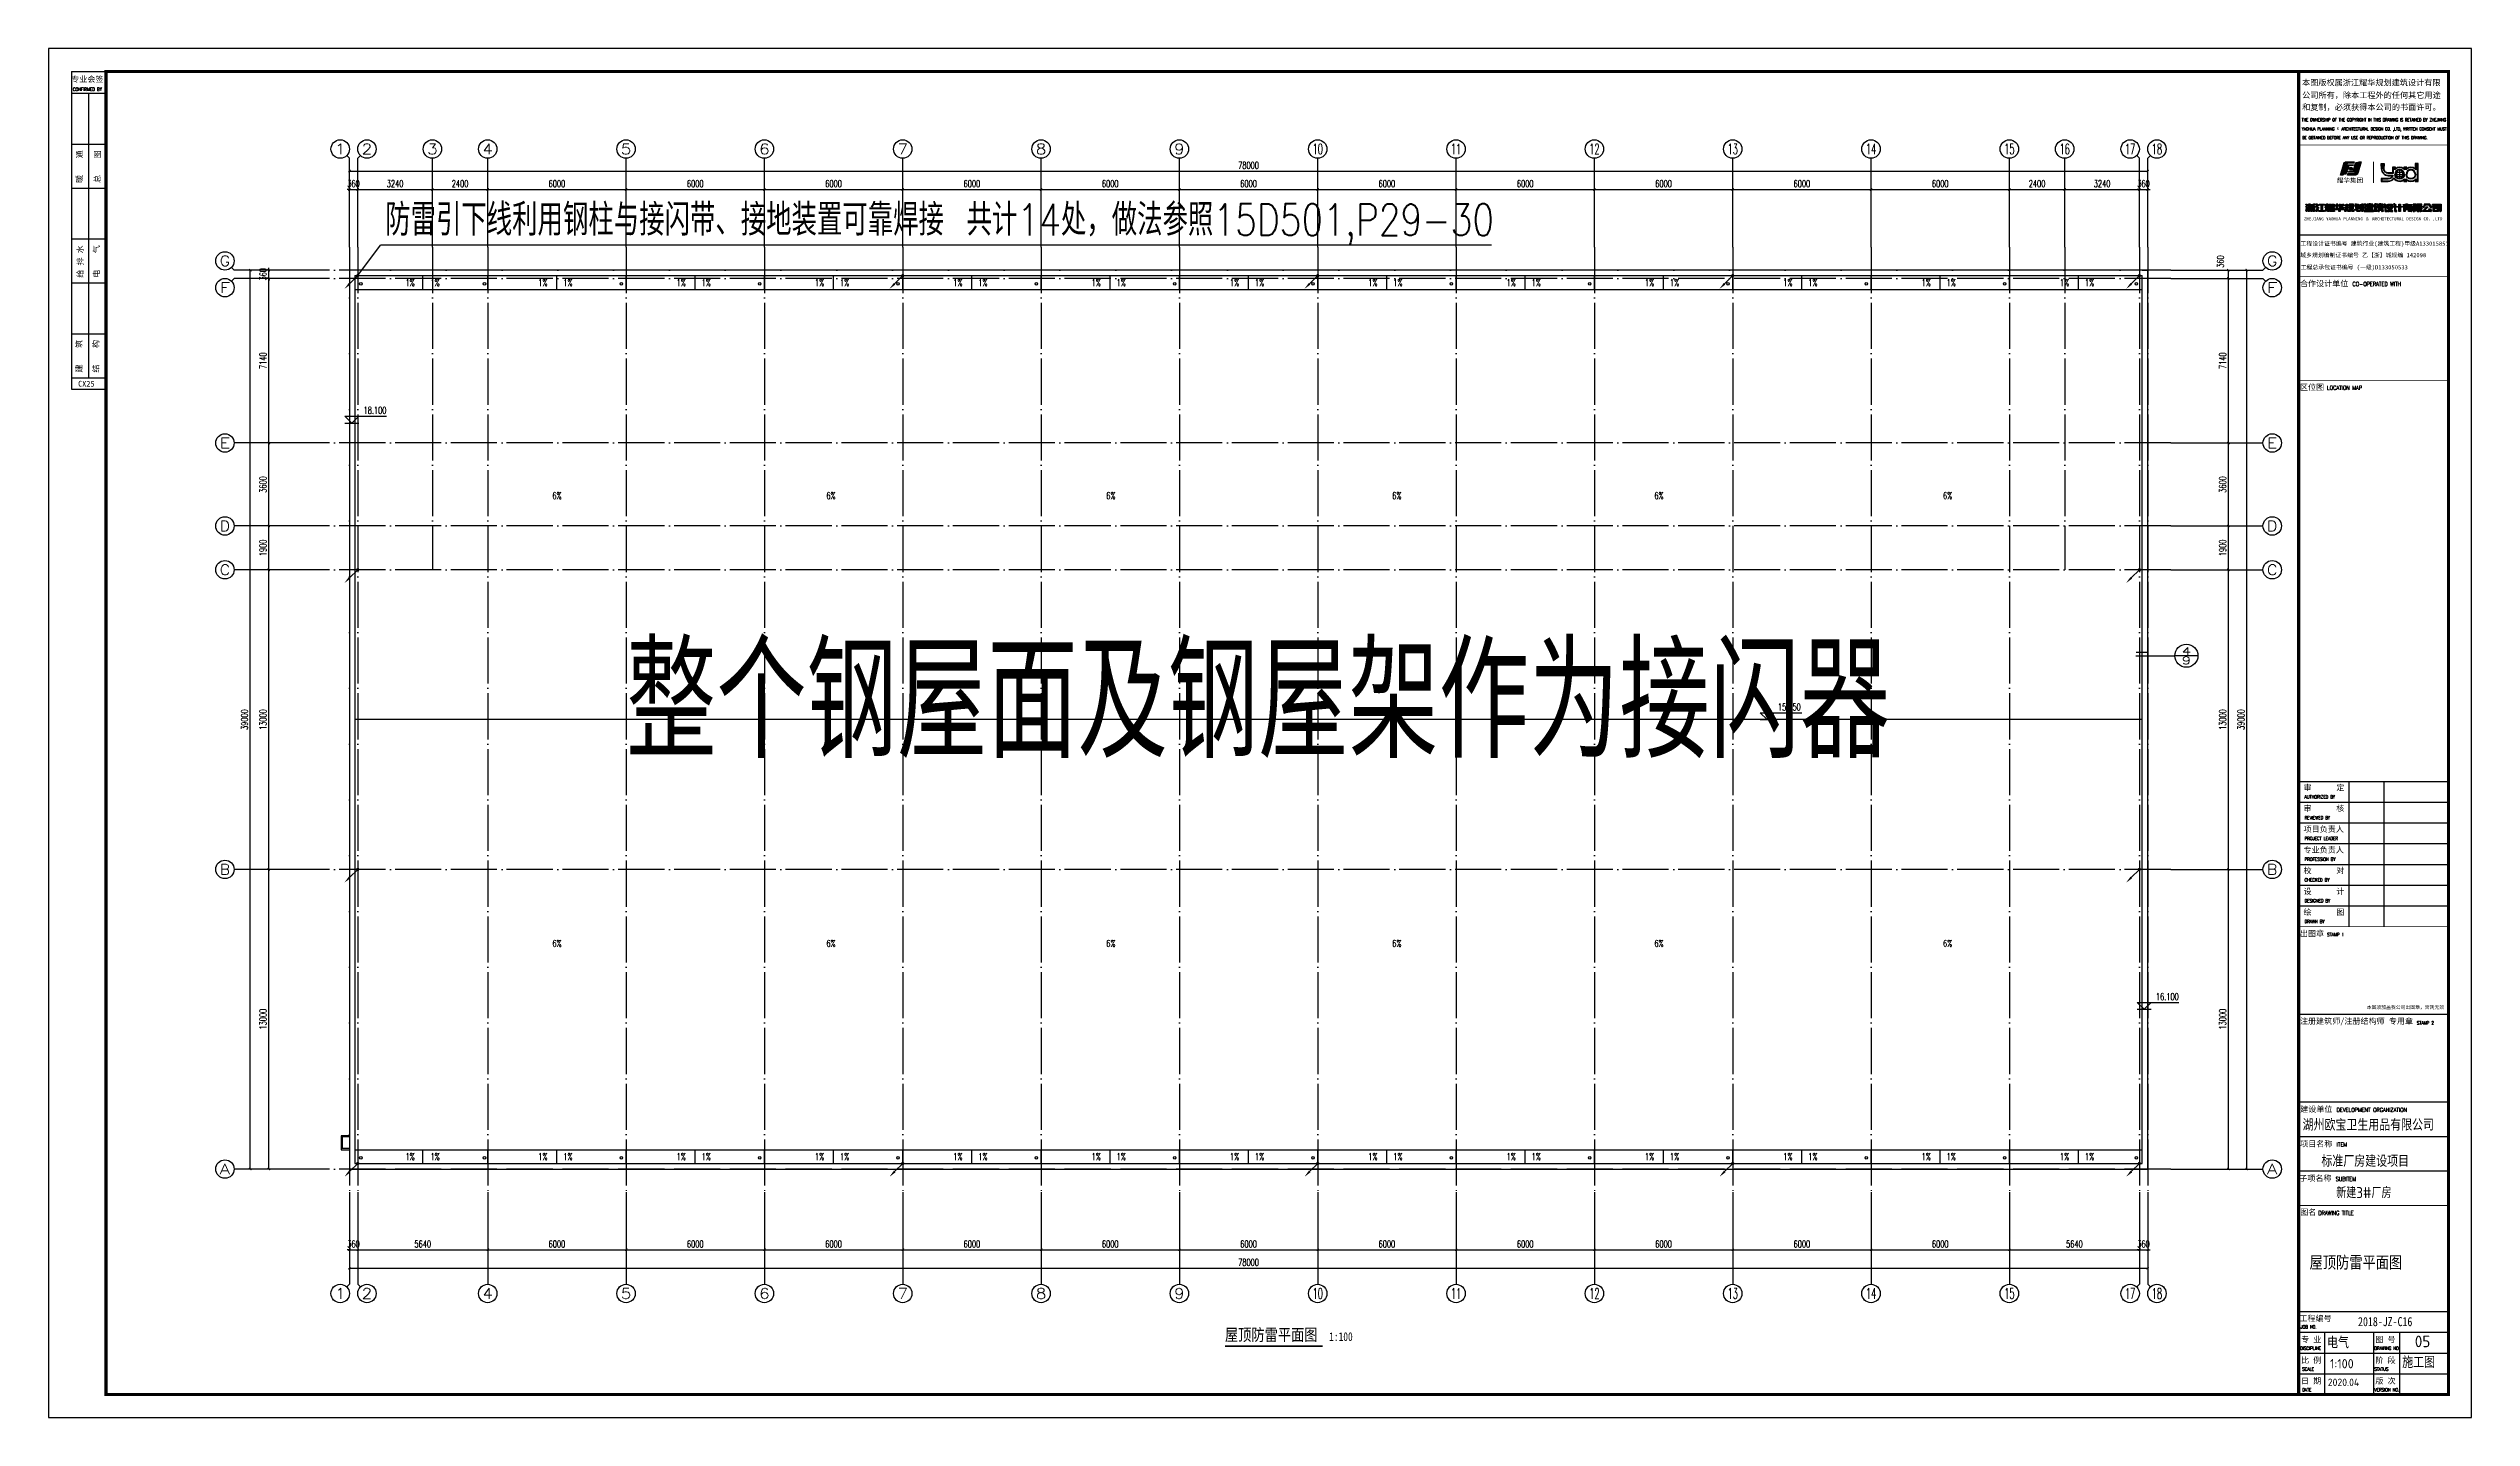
# Model space of a CAD drawing. Extents: x -55118 to 386282, y -631686 to -470886.
# Drawn here: x 176082 to 281182, y -631686 to -572286 of the extents above; entities that cross this region are included whole.
import ezdxf
from ezdxf.enums import TextEntityAlignment as Align

# ---------------------------------------------------------------- set-up
doc = ezdxf.new("R2010")
doc.units = 0
doc.header["$LTSCALE"] = 1000
doc.header["$MEASUREMENT"] = 0
doc.linetypes.add('DOTE', pattern=[2.42, 2, -0.2, 0.02, -0.2])
doc.layers.get('0').update_dxf_attribs({"linetype": 'CONTINUOUS'})
doc.layers.get('Defpoints').update_dxf_attribs({"linetype": 'CONTINUOUS'})
for name, color, linetype in [('3', 3, 'CONTINUOUS'), ('AXIS', 3, 'CONTINUOUS'), ('AXIS_TEXT', 7, 'CONTINUOUS'), ('DIM_ELEV', 3, 'CONTINUOUS'), ('DIM_IDEN', 3, 'CONTINUOUS'), ('DIM_SYMB', 3, 'CONTINUOUS'), ('DOTE', 253, 'DOTE'), ('LWIRE', 4, 'CONTINUOUS'), ('PUB_TEXT', 7, 'CONTINUOUS'), ('WALL', 6, 'CONTINUOUS'), ('WIRE-避雷', 4, 'CONTINUOUS'), ('勒脚', 50, 'CONTINUOUS'), ('图层1', 53, 'CONTINUOUS'), ('图框', 4, 'CONTINUOUS'), ('家具', 35, 'CONTINUOUS'), ('屋顶平面线', 53, 'CONTINUOUS'), ('栏杆', 42, 'CONTINUOUS')]:
    doc.layers.add(name, color=color, linetype=linetype)
doc.styles.add('-黑体', font='simhei.ttf', dxfattribs={"width": 0.8})
doc.styles.add('_HZTXT', font='txt.shx', dxfattribs={"width": 0.8, "bigfont": 'hztxt.shx'})
doc.styles.add('_TCH_AXIS', font='COMPLEX', dxfattribs={"bigfont": 'GBCBIG'})
doc.styles.add('_TCH_DIM', font='SIMPLEX', dxfattribs={"bigfont": 'GBCBIG'})
doc.styles.add('_TCH_DIM_T3', font='SIMPLEX', dxfattribs={"width": 0.705882, "bigfont": 'GBCBIG'})
doc.styles.add('_TCH_LABEL', font='COMPLEX', dxfattribs={"bigfont": 'GBCBIG'})
doc.styles.add('COMPLEX', font='COMPLEX')
doc.styles.add('iIcon2', font='')
doc.styles.add('MIMI-TKWZ', font='romanc.shx', dxfattribs={"width": 0.75, "oblique": 15, "bigfont": 'bigfont.shx'})
doc.styles.get("Standard").update_dxf_attribs({"font": 'GBENOR', "bigfont": 'GBCBIG'})
doc.styles.add('STYLE1', font='tssdeng.shx', dxfattribs={"height": 8, "bigfont": 'tssdchn.shx'})
doc.styles.add('图框艺术体', font='simhei.ttf', dxfattribs={"width": 0.9})
doc.styles.add('宋体', font='', dxfattribs={"width": 0.8})
doc.styles.get('iIcon2').set_extended_font_data('SimSun')
doc.styles.get('宋体').set_extended_font_data('SimSun')
doc.dimstyles.new('_TCH_ARCH&&100', dxfattribs={"dimtxt": 297.5, "dimasz": 100, "dimexe": 250, "dimexo": 300, "dimgap": 100, "dimtad": 1, "dimdec": 0, "dimzin": 0, "dimdsep": 46, "dimtxsty": '_TCH_DIM_T3', "dimblk": 'ARCHTICK', "dimcen": 0.09, "dimclrt": 7, "dimazin": 2, "dimtfac": 1, "dimtdec": 0, "dimtix": 1, "dimtmove": 2, "dimatfit": 3, "dimfxl": 0, "dimtolj": 1, "dimtzin": 0, "dimarcsym": 0})

msp = doc.modelspace()

# ---------------------------------------------------------------- texts
at = {"layer": 'DIM_ELEV', "color": 7, "style": '_TCH_DIM', "width": 0.705882}
for s, p in [('18.100', (189752.8, -588132.2)), ('15.550', (251099.9, -601003.3)), ('16.100', (267495, -613573.8))]:
    msp.add_text(s, height=297.5, dxfattribs=at).set_placement(p)
at = {"layer": 'DIM_IDEN', "color": 7, "style": '_TCH_LABEL'}
for s, width, p, p2 in [('4', 1.640625, (268615.2, -598593), (269017.7, -598593)), ('9', 1.875, (268615.2, -598995.5), (269017.7, -598995.5))]:
    msp.add_text(s, height=322, dxfattribs=dict(at, width=width)).set_placement(p, p2, align=Align.FIT)
at = {"layer": 'DIM_SYMB', "color": 7, "style": '_TCH_DIM', "width": 0.705882}
for s, p in [('1%', (191570.2, -582596.4)), ('1%', (192655.7, -582596.4)), ('1%', (197330.2, -582596.4)), ('1%', (198415.7, -582596.4)), ('1%', (203330.2, -582596.4)), ('1%', (204415.7, -582596.4)), ('1%', (209330.2, -582596.4)), ('1%', (210415.7, -582596.4)), ('1%', (215330.2, -582596.4)), ('1%', (216415.7, -582596.4)), ('1%', (221330.2, -582596.4)), ('1%', (222415.7, -582596.4)), ('1%', (222415.7, -582596.4)), ('1%', (227330.2, -582596.4)), ('1%', (227330.2, -582596.4)), ('1%', (228415.7, -582596.4)), ('1%', (233330.2, -582596.4)), ('1%', (234415.7, -582596.4)), ('1%', (239330.2, -582596.4)), ('1%', (240415.7, -582596.4)), ('1%', (245330.2, -582596.4)), ('1%', (246415.7, -582596.4)), ('1%', (251330.2, -582596.4)), ('1%', (252415.7, -582596.4)), ('1%', (257330.2, -582596.4)), ('1%', (258415.7, -582596.4)), ('1%', (263330.2, -582596.4)), ('1%', (264415.7, -582596.4)), ('6%', (197942.8, -591839.9)), ('6%', (209824.8, -591839.9)), ('6%', (221964.6, -591839.9)), ('6%', (234368.9, -591839.9)), ('6%', (245740, -591839.9)), ('6%', (258256.7, -591839.9)), ('6%', (197942.8, -611264.4)), ('6%', (209824.8, -611264.4)), ('6%', (221964.6, -611264.4)), ('6%', (234368.9, -611264.4)), ('6%', (245740, -611264.4)), ('6%', (258256.7, -611264.4)), ('1%', (191570.2, -620516.4)), ('1%', (192655.7, -620516.4)), ('1%', (197330.2, -620516.4)), ('1%', (198415.7, -620516.4)), ('1%', (203330.2, -620516.4)), ('1%', (204415.7, -620516.4)), ('1%', (209330.2, -620516.4)), ('1%', (210415.7, -620516.4)), ('1%', (215330.2, -620516.4)), ('1%', (216415.7, -620516.4)), ('1%', (221330.2, -620516.4)), ('1%', (222415.7, -620516.4)), ('1%', (222415.7, -620516.4)), ('1%', (227330.2, -620516.4)), ('1%', (227330.2, -620516.4)), ('1%', (228415.7, -620516.4)), ('1%', (233330.2, -620516.4)), ('1%', (234415.7, -620516.4)), ('1%', (239330.2, -620516.4)), ('1%', (240415.7, -620516.4)), ('1%', (245330.2, -620516.4)), ('1%', (246415.7, -620516.4)), ('1%', (251330.2, -620516.4)), ('1%', (252415.7, -620516.4)), ('1%', (257330.2, -620516.4)), ('1%', (258415.7, -620516.4)), ('1%', (263330.2, -620516.4)), ('1%', (264415.7, -620516.4))]:
    msp.add_text(s, height=297.5, dxfattribs=at).set_placement(p)
at = {"layer": 'PUB_TEXT', "style": 'STYLE1'}
for s, height, p in [('湖州欧宝卫生用品有限公司', 500, (273855.1, -618987.7)), ('标准厂房建设项目', 500, (274670.3, -620558.7)), ('电气', 500, (274915.5, -628432.9)), ('05', 500, (278721.3, -628382.7)), ('1:100', 400, (275043.9, -629350)), ('施工图', 500, (278175.6, -629285.8)), ('2020.04', 320, (274947.3, -630158.5))]:
    msp.add_text(s, height=height, dxfattribs=at).set_placement(p, align=Align.MIDDLE_LEFT)
at = {"layer": 'PUB_TEXT', "style": '-黑体', "width": 0.8}
for s, height, p in [('屋顶防雷平面图', 525.74, (274158.7, -625212.6)), ('屋顶防雷平面图', 525.74, (227111.6, -628357.5)), ('1:100', 375.53, (231632, -628363.4))]:
    msp.add_text(s, height=height, dxfattribs=at).set_placement(p)
at = {"layer": 'WIRE-避雷', "style": '_HZTXT', "width": 0.8}
for s, height, p in [('防雷引下线利用钢柱与接闪带、接地装置可靠焊接 共计14处，做法参照15D501,P29-30', 1377.003, (190688.7, -580405.7)), ('整个钢屋面及钢屋架作为接闪器', 4896.009, (201135.7, -603069.6))]:
    msp.add_text(s, height=height, dxfattribs=at).set_placement(p)
at = {"layer": '图层1'}
msp.add_text('新建3#厂房', height=482.27, dxfattribs=at).set_placement((275315.8, -622168.8))
at = {"layer": '图框', "color": 4, "style": '宋体', "width": 0.8}
msp.add_text('2018-JZ-C16', height=393.722, dxfattribs=at).set_placement((276259.3, -627719.9))

# ---------------------------------------------------------------- blocks, each defined once
blk = doc.blocks.new('7878272')
for p, q in [((692841, -375531), (693201, -375531)), ((692841, -375581), (693151, -375581)), ((692841, -376081), (693151, -376081)), ((693201, -376131), (692841, -376131)), ((693151, -375581), (693151, -376081)), ((693201, -375531), (693201, -376131))]:
    blk.add_line(p, q)
blk = doc.blocks.new('$TelecSys$00000080')
for p, q in [((-0.7, -0.7), (0, 0)), ((0.1, 0.1), (0.1, 0.1)), ((-0.1, -0.1), (-0.1, -0.1))]:
    blk.add_line(p, q)
at = {"const_width": 0.142}
blk.add_lwpolyline([(0.07, 0, 1), (-0.07, 0, 1)], format="xyb", close=True, dxfattribs=at)
blk.add_solid([(-0.63, -0.77), (-0.77, -0.63), (-1.15, -1.15)])
at = {"width": 0.8, "flags": 9}
blk.add_attdef('A', (0, 0), '', height=0.00002, rotation=180, dxfattribs=at)
blk = doc.blocks.new('_ArchTick')
at = {"color": 0, "linetype": 'ByBlock', "const_width": 0.4}
blk.add_lwpolyline([(-0.5, -0.5), (0.5, 0.5)], dxfattribs=at)
blk = doc.blocks.new('*D167')
at = {"layer": 'AXIS', "color": 0, "lineweight": -2}
for p, q in [((187836, -607903), (185386, -607903)), ((185636, -620903), (185636, -607903)), ((187836, -620903), (185386, -620903))]:
    blk.add_line(p, q, dxfattribs=at)
at = {"layer": 'Defpoints', "color": 0}
for p in [(185636, -607903), (188136, -607903), (188136, -620903)]:
    blk.add_point(p, dxfattribs=at)
at = {"layer": 'AXIS', "color": 0, "lineweight": -2, "xscale": 100, "yscale": 100, "zscale": 100}
for p, rotation in [((185636, -607903), 90), ((185636, -620903), 270)]:
    blk.add_blockref('_ArchTick', p, dxfattribs=dict(at, rotation=rotation))
at = {"layer": 'AXIS', "color": 7, "insert": (185387, -614403), "char_height": 297.5, "attachment_point": 5, "rotation": 90, "style": '_TCH_DIM_T3'}
blk.add_mtext('\\A1;13000', dxfattribs=at)
blk = doc.blocks.new('*D168')
at = {"layer": 'AXIS', "color": 0, "lineweight": -2}
for p, q in [((187836, -594903), (185386, -594903)), ((185636, -607903), (185636, -594903)), ((187836, -607903), (185386, -607903))]:
    blk.add_line(p, q, dxfattribs=at)
at = {"layer": 'Defpoints', "color": 0}
for p in [(185636, -594903), (188136, -594903), (188136, -607903)]:
    blk.add_point(p, dxfattribs=at)
at = {"layer": 'AXIS', "color": 0, "lineweight": -2, "xscale": 100, "yscale": 100, "zscale": 100}
for p, rotation in [((185636, -594903), 90), ((185636, -607903), 270)]:
    blk.add_blockref('_ArchTick', p, dxfattribs=dict(at, rotation=rotation))
at = {"layer": 'AXIS', "color": 7, "insert": (185387, -601403), "char_height": 297.5, "attachment_point": 5, "rotation": 90, "style": '_TCH_DIM_T3'}
blk.add_mtext('\\A1;13000', dxfattribs=at)
blk = doc.blocks.new('*D169')
at = {"layer": 'AXIS', "color": 0, "lineweight": -2}
for p, q in [((187836, -593003), (185386, -593003)), ((185636, -594903), (185636, -593003)), ((187836, -594903), (185386, -594903))]:
    blk.add_line(p, q, dxfattribs=at)
at = {"layer": 'Defpoints', "color": 0}
for p in [(185636, -593003), (188136, -593003), (188136, -594903)]:
    blk.add_point(p, dxfattribs=at)
at = {"layer": 'AXIS', "color": 0, "lineweight": -2, "xscale": 100, "yscale": 100, "zscale": 100}
for p, rotation in [((185636, -593003), 90), ((185636, -594903), 270)]:
    blk.add_blockref('_ArchTick', p, dxfattribs=dict(at, rotation=rotation))
at = {"layer": 'AXIS', "color": 7, "insert": (185387, -593953), "char_height": 297.5, "attachment_point": 5, "rotation": 90, "style": '_TCH_DIM_T3'}
blk.add_mtext('\\A1;1900', dxfattribs=at)
blk = doc.blocks.new('*D170')
at = {"layer": 'AXIS', "color": 0, "lineweight": -2}
for p, q in [((187836, -589403), (185386, -589403)), ((185636, -593003), (185636, -589403)), ((187836, -593003), (185386, -593003))]:
    blk.add_line(p, q, dxfattribs=at)
at = {"layer": 'Defpoints', "color": 0}
for p in [(185636, -589403), (188136, -589403), (188136, -593003)]:
    blk.add_point(p, dxfattribs=at)
at = {"layer": 'AXIS', "color": 0, "lineweight": -2, "xscale": 100, "yscale": 100, "zscale": 100}
for p, rotation in [((185636, -589403), 90), ((185636, -593003), 270)]:
    blk.add_blockref('_ArchTick', p, dxfattribs=dict(at, rotation=rotation))
at = {"layer": 'AXIS', "color": 7, "insert": (185387, -591203), "char_height": 297.5, "attachment_point": 5, "rotation": 90, "style": '_TCH_DIM_T3'}
blk.add_mtext('\\A1;3600', dxfattribs=at)
blk = doc.blocks.new('*D171')
at = {"layer": 'AXIS', "color": 0, "lineweight": -2}
for p, q in [((187836, -582263), (185386, -582263)), ((185636, -589403), (185636, -582263)), ((187836, -589403), (185386, -589403))]:
    blk.add_line(p, q, dxfattribs=at)
at = {"layer": 'Defpoints', "color": 0}
for p in [(185636, -582263), (188136, -582263), (188136, -589403)]:
    blk.add_point(p, dxfattribs=at)
at = {"layer": 'AXIS', "color": 0, "lineweight": -2, "xscale": 100, "yscale": 100, "zscale": 100}
for p, rotation in [((185636, -582263), 90), ((185636, -589403), 270)]:
    blk.add_blockref('_ArchTick', p, dxfattribs=dict(at, rotation=rotation))
at = {"layer": 'AXIS', "color": 7, "insert": (185387, -585833), "char_height": 297.5, "attachment_point": 5, "rotation": 90, "style": '_TCH_DIM_T3'}
blk.add_mtext('\\A1;7140', dxfattribs=at)
blk = doc.blocks.new('*D172')
at = {"layer": 'AXIS', "color": 0, "lineweight": -2}
for p, q in [((187836, -581903), (185386, -581903)), ((185636, -581903), (185636, -581803)), ((185636, -582263), (185636, -581903)), ((187836, -582263), (185386, -582263)), ((185636, -582263), (185636, -582363))]:
    blk.add_line(p, q, dxfattribs=at)
at = {"layer": 'Defpoints', "color": 0}
for p in [(185636, -581903), (188136, -581903), (188136, -582263)]:
    blk.add_point(p, dxfattribs=at)
at = {"layer": 'AXIS', "color": 0, "lineweight": -2, "xscale": 100, "yscale": 100, "zscale": 100}
for p, rotation in [((185636, -581903), 270), ((185636, -582263), 90)]:
    blk.add_blockref('_ArchTick', p, dxfattribs=dict(at, rotation=rotation))
at = {"layer": 'AXIS', "color": 7, "insert": (185387, -582083), "char_height": 297.5, "attachment_point": 5, "rotation": 90, "style": '_TCH_DIM_T3'}
blk.add_mtext('\\A1;360', dxfattribs=at)
blk = doc.blocks.new('*D173')
at = {"layer": 'AXIS', "color": 0, "lineweight": -2}
for p, q in [((187836, -581903), (184586, -581903)), ((184836, -620903), (184836, -581903)), ((187836, -620903), (184586, -620903))]:
    blk.add_line(p, q, dxfattribs=at)
at = {"layer": 'Defpoints', "color": 0}
for p in [(184836, -581903), (188136, -581903), (188136, -620903)]:
    blk.add_point(p, dxfattribs=at)
at = {"layer": 'AXIS', "color": 0, "lineweight": -2, "xscale": 100, "yscale": 100, "zscale": 100}
for p, rotation in [((184836, -581903), 90), ((184836, -620903), 270)]:
    blk.add_blockref('_ArchTick', p, dxfattribs=dict(at, rotation=rotation))
at = {"layer": 'AXIS', "color": 7, "insert": (184587, -601403), "char_height": 297.5, "attachment_point": 5, "rotation": 90, "style": '_TCH_DIM_T3'}
blk.add_mtext('\\A1;39000', dxfattribs=at)
blk = doc.blocks.new('*D174')
at = {"layer": 'AXIS', "color": 0, "lineweight": -2}
for p, q in [((268436, -607903), (270886, -607903)), ((270636, -620903), (270636, -607903)), ((268436, -620903), (270886, -620903))]:
    blk.add_line(p, q, dxfattribs=at)
at = {"layer": 'Defpoints', "color": 0}
for p in [(268136, -607903), (270636, -607903), (268136, -620903)]:
    blk.add_point(p, dxfattribs=at)
at = {"layer": 'AXIS', "color": 0, "lineweight": -2, "xscale": 100, "yscale": 100, "zscale": 100}
for p, rotation in [((270636, -607903), 90), ((270636, -620903), 270)]:
    blk.add_blockref('_ArchTick', p, dxfattribs=dict(at, rotation=rotation))
at = {"layer": 'AXIS', "color": 7, "insert": (270387, -614403), "char_height": 297.5, "attachment_point": 5, "rotation": 90, "style": '_TCH_DIM_T3'}
blk.add_mtext('\\A1;13000', dxfattribs=at)
blk = doc.blocks.new('*D175')
at = {"layer": 'AXIS', "color": 0, "lineweight": -2}
for p, q in [((268436, -594903), (270886, -594903)), ((270636, -607903), (270636, -594903)), ((268436, -607903), (270886, -607903))]:
    blk.add_line(p, q, dxfattribs=at)
at = {"layer": 'Defpoints', "color": 0}
for p in [(268136, -594903), (270636, -594903), (268136, -607903)]:
    blk.add_point(p, dxfattribs=at)
at = {"layer": 'AXIS', "color": 0, "lineweight": -2, "xscale": 100, "yscale": 100, "zscale": 100}
for p, rotation in [((270636, -594903), 90), ((270636, -607903), 270)]:
    blk.add_blockref('_ArchTick', p, dxfattribs=dict(at, rotation=rotation))
at = {"layer": 'AXIS', "color": 7, "insert": (270387, -601403), "char_height": 297.5, "attachment_point": 5, "rotation": 90, "style": '_TCH_DIM_T3'}
blk.add_mtext('\\A1;13000', dxfattribs=at)
blk = doc.blocks.new('*D176')
at = {"layer": 'AXIS', "color": 0, "lineweight": -2}
for p, q in [((268436, -593003), (270886, -593003)), ((270636, -594903), (270636, -593003)), ((268436, -594903), (270886, -594903))]:
    blk.add_line(p, q, dxfattribs=at)
at = {"layer": 'Defpoints', "color": 0}
for p in [(268136, -593003), (270636, -593003), (268136, -594903)]:
    blk.add_point(p, dxfattribs=at)
at = {"layer": 'AXIS', "color": 0, "lineweight": -2, "xscale": 100, "yscale": 100, "zscale": 100}
for p, rotation in [((270636, -593003), 90), ((270636, -594903), 270)]:
    blk.add_blockref('_ArchTick', p, dxfattribs=dict(at, rotation=rotation))
at = {"layer": 'AXIS', "color": 7, "insert": (270387, -593953), "char_height": 297.5, "attachment_point": 5, "rotation": 90, "style": '_TCH_DIM_T3'}
blk.add_mtext('\\A1;1900', dxfattribs=at)
blk = doc.blocks.new('*D177')
at = {"layer": 'AXIS', "color": 0, "lineweight": -2}
for p, q in [((268436, -589403), (270886, -589403)), ((270636, -593003), (270636, -589403)), ((268436, -593003), (270886, -593003))]:
    blk.add_line(p, q, dxfattribs=at)
at = {"layer": 'Defpoints', "color": 0}
for p in [(268136, -589403), (270636, -589403), (268136, -593003)]:
    blk.add_point(p, dxfattribs=at)
at = {"layer": 'AXIS', "color": 0, "lineweight": -2, "xscale": 100, "yscale": 100, "zscale": 100}
for p, rotation in [((270636, -589403), 90), ((270636, -593003), 270)]:
    blk.add_blockref('_ArchTick', p, dxfattribs=dict(at, rotation=rotation))
at = {"layer": 'AXIS', "color": 7, "insert": (270387, -591203), "char_height": 297.5, "attachment_point": 5, "rotation": 90, "style": '_TCH_DIM_T3'}
blk.add_mtext('\\A1;3600', dxfattribs=at)
blk = doc.blocks.new('*D178')
at = {"layer": 'AXIS', "color": 0, "lineweight": -2}
for p, q in [((268436, -582263), (270886, -582263)), ((270636, -589403), (270636, -582263)), ((268436, -589403), (270886, -589403))]:
    blk.add_line(p, q, dxfattribs=at)
at = {"layer": 'Defpoints', "color": 0}
for p in [(268136, -582263), (270636, -582263), (268136, -589403)]:
    blk.add_point(p, dxfattribs=at)
at = {"layer": 'AXIS', "color": 0, "lineweight": -2, "xscale": 100, "yscale": 100, "zscale": 100}
for p, rotation in [((270636, -582263), 90), ((270636, -589403), 270)]:
    blk.add_blockref('_ArchTick', p, dxfattribs=dict(at, rotation=rotation))
at = {"layer": 'AXIS', "color": 7, "insert": (270387, -585833), "char_height": 297.5, "attachment_point": 5, "rotation": 90, "style": '_TCH_DIM_T3'}
blk.add_mtext('\\A1;7140', dxfattribs=at)
blk = doc.blocks.new('*D179')
at = {"layer": 'AXIS', "color": 0, "lineweight": -2}
for p, q in [((268436, -581903), (270886, -581903)), ((270636, -582263), (270636, -581903)), ((268436, -582263), (270886, -582263))]:
    blk.add_line(p, q, dxfattribs=at)
at = {"layer": 'Defpoints', "color": 0}
for p in [(268136, -581903), (270636, -581903), (268136, -582263)]:
    blk.add_point(p, dxfattribs=at)
at = {"layer": 'AXIS', "color": 0, "lineweight": -2, "xscale": 100, "yscale": 100, "zscale": 100}
for p, rotation in [((270636, -581903), 90), ((270636, -582263), 270)]:
    blk.add_blockref('_ArchTick', p, dxfattribs=dict(at, rotation=rotation))
at = {"layer": 'AXIS', "color": 7, "insert": (270291, -581533), "char_height": 297.5, "attachment_point": 5, "rotation": 90, "style": '_TCH_DIM_T3'}
blk.add_mtext('\\A1;360', dxfattribs=at)
blk = doc.blocks.new('*D180')
at = {"layer": 'AXIS', "color": 0, "lineweight": -2}
for p, q in [((268436, -581903), (271686, -581903)), ((271436, -620903), (271436, -581903)), ((268436, -620903), (271686, -620903))]:
    blk.add_line(p, q, dxfattribs=at)
at = {"layer": 'Defpoints', "color": 0}
for p in [(268136, -581903), (271436, -581903), (268136, -620903)]:
    blk.add_point(p, dxfattribs=at)
at = {"layer": 'AXIS', "color": 0, "lineweight": -2, "xscale": 100, "yscale": 100, "zscale": 100}
for p, rotation in [((271436, -581903), 90), ((271436, -620903), 270)]:
    blk.add_blockref('_ArchTick', p, dxfattribs=dict(at, rotation=rotation))
at = {"layer": 'AXIS', "color": 7, "insert": (271187, -601403), "char_height": 297.5, "attachment_point": 5, "rotation": 90, "style": '_TCH_DIM_T3'}
blk.add_mtext('\\A1;39000', dxfattribs=at)
blk = doc.blocks.new('*D181')
at = {"layer": 'AXIS', "color": 0, "lineweight": -2}
for p, q in [((189136, -622203), (189136, -624653)), ((189496, -622203), (189496, -624653)), ((189136, -624403), (189036, -624403)), ((189136, -624403), (189496, -624403)), ((189496, -624403), (189596, -624403))]:
    blk.add_line(p, q, dxfattribs=at)
at = {"layer": 'Defpoints', "color": 0}
for p in [(189136, -621903), (189496, -621903), (189496, -624403)]:
    blk.add_point(p, dxfattribs=at)
at = {"layer": 'AXIS', "color": 0, "lineweight": -2, "xscale": 100, "yscale": 100, "zscale": 100}
blk.add_blockref('_ArchTick', (189136, -624403), dxfattribs=at)
at = {"layer": 'AXIS', "color": 0, "lineweight": -2, "xscale": 100, "yscale": 100, "zscale": 100, "rotation": 180}
blk.add_blockref('_ArchTick', (189496, -624403), dxfattribs=at)
at = {"layer": 'AXIS', "color": 7, "insert": (189316, -624155), "char_height": 297.5, "attachment_point": 5, "style": '_TCH_DIM_T3'}
blk.add_mtext('\\A1;360', dxfattribs=at)
blk = doc.blocks.new('*D182')
at = {"layer": 'AXIS', "color": 0, "lineweight": -2}
for p, q in [((189496, -622203), (189496, -624653)), ((195136, -622203), (195136, -624653)), ((189496, -624403), (195136, -624403))]:
    blk.add_line(p, q, dxfattribs=at)
at = {"layer": 'Defpoints', "color": 0}
for p in [(189496, -621903), (195136, -621903), (195136, -624403)]:
    blk.add_point(p, dxfattribs=at)
at = {"layer": 'AXIS', "color": 0, "lineweight": -2, "xscale": 100, "yscale": 100, "zscale": 100, "rotation": 180}
blk.add_blockref('_ArchTick', (189496, -624403), dxfattribs=at)
at = {"layer": 'AXIS', "color": 0, "lineweight": -2, "xscale": 100, "yscale": 100, "zscale": 100}
blk.add_blockref('_ArchTick', (195136, -624403), dxfattribs=at)
at = {"layer": 'AXIS', "color": 7, "insert": (192316, -624155), "char_height": 297.5, "attachment_point": 5, "style": '_TCH_DIM_T3'}
blk.add_mtext('\\A1;5640', dxfattribs=at)
blk = doc.blocks.new('*D183')
at = {"layer": 'AXIS', "color": 0, "lineweight": -2}
for p, q in [((195136, -622203), (195136, -624653)), ((201136, -622203), (201136, -624653)), ((195136, -624403), (201136, -624403))]:
    blk.add_line(p, q, dxfattribs=at)
at = {"layer": 'Defpoints', "color": 0}
for p in [(195136, -621903), (201136, -621903), (201136, -624403)]:
    blk.add_point(p, dxfattribs=at)
at = {"layer": 'AXIS', "color": 0, "lineweight": -2, "xscale": 100, "yscale": 100, "zscale": 100, "rotation": 180}
blk.add_blockref('_ArchTick', (195136, -624403), dxfattribs=at)
at = {"layer": 'AXIS', "color": 0, "lineweight": -2, "xscale": 100, "yscale": 100, "zscale": 100}
blk.add_blockref('_ArchTick', (201136, -624403), dxfattribs=at)
at = {"layer": 'AXIS', "color": 7, "insert": (198136, -624155), "char_height": 297.5, "attachment_point": 5, "style": '_TCH_DIM_T3'}
blk.add_mtext('\\A1;6000', dxfattribs=at)
blk = doc.blocks.new('*D184')
at = {"layer": 'AXIS', "color": 0, "lineweight": -2}
for p, q in [((201136, -622203), (201136, -624653)), ((207136, -622203), (207136, -624653)), ((201136, -624403), (207136, -624403))]:
    blk.add_line(p, q, dxfattribs=at)
at = {"layer": 'Defpoints', "color": 0}
for p in [(201136, -621903), (207136, -621903), (207136, -624403)]:
    blk.add_point(p, dxfattribs=at)
at = {"layer": 'AXIS', "color": 0, "lineweight": -2, "xscale": 100, "yscale": 100, "zscale": 100, "rotation": 180}
blk.add_blockref('_ArchTick', (201136, -624403), dxfattribs=at)
at = {"layer": 'AXIS', "color": 0, "lineweight": -2, "xscale": 100, "yscale": 100, "zscale": 100}
blk.add_blockref('_ArchTick', (207136, -624403), dxfattribs=at)
at = {"layer": 'AXIS', "color": 7, "insert": (204136, -624155), "char_height": 297.5, "attachment_point": 5, "style": '_TCH_DIM_T3'}
blk.add_mtext('\\A1;6000', dxfattribs=at)
blk = doc.blocks.new('*D185')
at = {"layer": 'AXIS', "color": 0, "lineweight": -2}
for p, q in [((207136, -622203), (207136, -624653)), ((213136, -622203), (213136, -624653)), ((207136, -624403), (213136, -624403))]:
    blk.add_line(p, q, dxfattribs=at)
at = {"layer": 'Defpoints', "color": 0}
for p in [(207136, -621903), (213136, -621903), (213136, -624403)]:
    blk.add_point(p, dxfattribs=at)
at = {"layer": 'AXIS', "color": 0, "lineweight": -2, "xscale": 100, "yscale": 100, "zscale": 100, "rotation": 180}
blk.add_blockref('_ArchTick', (207136, -624403), dxfattribs=at)
at = {"layer": 'AXIS', "color": 0, "lineweight": -2, "xscale": 100, "yscale": 100, "zscale": 100}
blk.add_blockref('_ArchTick', (213136, -624403), dxfattribs=at)
at = {"layer": 'AXIS', "color": 7, "insert": (210136, -624155), "char_height": 297.5, "attachment_point": 5, "style": '_TCH_DIM_T3'}
blk.add_mtext('\\A1;6000', dxfattribs=at)
blk = doc.blocks.new('*D186')
at = {"layer": 'AXIS', "color": 0, "lineweight": -2}
for p, q in [((213136, -622203), (213136, -624653)), ((219136, -622203), (219136, -624653)), ((213136, -624403), (219136, -624403))]:
    blk.add_line(p, q, dxfattribs=at)
at = {"layer": 'Defpoints', "color": 0}
for p in [(213136, -621903), (219136, -621903), (219136, -624403)]:
    blk.add_point(p, dxfattribs=at)
at = {"layer": 'AXIS', "color": 0, "lineweight": -2, "xscale": 100, "yscale": 100, "zscale": 100, "rotation": 180}
blk.add_blockref('_ArchTick', (213136, -624403), dxfattribs=at)
at = {"layer": 'AXIS', "color": 0, "lineweight": -2, "xscale": 100, "yscale": 100, "zscale": 100}
blk.add_blockref('_ArchTick', (219136, -624403), dxfattribs=at)
at = {"layer": 'AXIS', "color": 7, "insert": (216136, -624155), "char_height": 297.5, "attachment_point": 5, "style": '_TCH_DIM_T3'}
blk.add_mtext('\\A1;6000', dxfattribs=at)
blk = doc.blocks.new('*D187')
at = {"layer": 'AXIS', "color": 0, "lineweight": -2}
for p, q in [((219136, -622203), (219136, -624653)), ((225136, -622203), (225136, -624653)), ((219136, -624403), (225136, -624403))]:
    blk.add_line(p, q, dxfattribs=at)
at = {"layer": 'Defpoints', "color": 0}
for p in [(219136, -621903), (225136, -621903), (225136, -624403)]:
    blk.add_point(p, dxfattribs=at)
at = {"layer": 'AXIS', "color": 0, "lineweight": -2, "xscale": 100, "yscale": 100, "zscale": 100, "rotation": 180}
blk.add_blockref('_ArchTick', (219136, -624403), dxfattribs=at)
at = {"layer": 'AXIS', "color": 0, "lineweight": -2, "xscale": 100, "yscale": 100, "zscale": 100}
blk.add_blockref('_ArchTick', (225136, -624403), dxfattribs=at)
at = {"layer": 'AXIS', "color": 7, "insert": (222136, -624155), "char_height": 297.5, "attachment_point": 5, "style": '_TCH_DIM_T3'}
blk.add_mtext('\\A1;6000', dxfattribs=at)
blk = doc.blocks.new('*D188')
at = {"layer": 'AXIS', "color": 0, "lineweight": -2}
for p, q in [((225136, -622203), (225136, -624653)), ((231136, -622203), (231136, -624653)), ((225136, -624403), (231136, -624403))]:
    blk.add_line(p, q, dxfattribs=at)
at = {"layer": 'Defpoints', "color": 0}
for p in [(225136, -621903), (231136, -621903), (231136, -624403)]:
    blk.add_point(p, dxfattribs=at)
at = {"layer": 'AXIS', "color": 0, "lineweight": -2, "xscale": 100, "yscale": 100, "zscale": 100, "rotation": 180}
blk.add_blockref('_ArchTick', (225136, -624403), dxfattribs=at)
at = {"layer": 'AXIS', "color": 0, "lineweight": -2, "xscale": 100, "yscale": 100, "zscale": 100}
blk.add_blockref('_ArchTick', (231136, -624403), dxfattribs=at)
at = {"layer": 'AXIS', "color": 7, "insert": (228136, -624155), "char_height": 297.5, "attachment_point": 5, "style": '_TCH_DIM_T3'}
blk.add_mtext('\\A1;6000', dxfattribs=at)
blk = doc.blocks.new('*D189')
at = {"layer": 'AXIS', "color": 0, "lineweight": -2}
for p, q in [((231136, -622203), (231136, -624653)), ((237136, -622203), (237136, -624653)), ((231136, -624403), (237136, -624403))]:
    blk.add_line(p, q, dxfattribs=at)
at = {"layer": 'Defpoints', "color": 0}
for p in [(231136, -621903), (237136, -621903), (237136, -624403)]:
    blk.add_point(p, dxfattribs=at)
at = {"layer": 'AXIS', "color": 0, "lineweight": -2, "xscale": 100, "yscale": 100, "zscale": 100, "rotation": 180}
blk.add_blockref('_ArchTick', (231136, -624403), dxfattribs=at)
at = {"layer": 'AXIS', "color": 0, "lineweight": -2, "xscale": 100, "yscale": 100, "zscale": 100}
blk.add_blockref('_ArchTick', (237136, -624403), dxfattribs=at)
at = {"layer": 'AXIS', "color": 7, "insert": (234136, -624155), "char_height": 297.5, "attachment_point": 5, "style": '_TCH_DIM_T3'}
blk.add_mtext('\\A1;6000', dxfattribs=at)
blk = doc.blocks.new('*D190')
at = {"layer": 'AXIS', "color": 0, "lineweight": -2}
for p, q in [((237136, -622203), (237136, -624653)), ((243136, -622203), (243136, -624653)), ((237136, -624403), (243136, -624403))]:
    blk.add_line(p, q, dxfattribs=at)
at = {"layer": 'Defpoints', "color": 0}
for p in [(237136, -621903), (243136, -621903), (243136, -624403)]:
    blk.add_point(p, dxfattribs=at)
at = {"layer": 'AXIS', "color": 0, "lineweight": -2, "xscale": 100, "yscale": 100, "zscale": 100, "rotation": 180}
blk.add_blockref('_ArchTick', (237136, -624403), dxfattribs=at)
at = {"layer": 'AXIS', "color": 0, "lineweight": -2, "xscale": 100, "yscale": 100, "zscale": 100}
blk.add_blockref('_ArchTick', (243136, -624403), dxfattribs=at)
at = {"layer": 'AXIS', "color": 7, "insert": (240136, -624155), "char_height": 297.5, "attachment_point": 5, "style": '_TCH_DIM_T3'}
blk.add_mtext('\\A1;6000', dxfattribs=at)
blk = doc.blocks.new('*D191')
at = {"layer": 'AXIS', "color": 0, "lineweight": -2}
for p, q in [((243136, -622203), (243136, -624653)), ((249136, -622203), (249136, -624653)), ((243136, -624403), (249136, -624403))]:
    blk.add_line(p, q, dxfattribs=at)
at = {"layer": 'Defpoints', "color": 0}
for p in [(243136, -621903), (249136, -621903), (249136, -624403)]:
    blk.add_point(p, dxfattribs=at)
at = {"layer": 'AXIS', "color": 0, "lineweight": -2, "xscale": 100, "yscale": 100, "zscale": 100, "rotation": 180}
blk.add_blockref('_ArchTick', (243136, -624403), dxfattribs=at)
at = {"layer": 'AXIS', "color": 0, "lineweight": -2, "xscale": 100, "yscale": 100, "zscale": 100}
blk.add_blockref('_ArchTick', (249136, -624403), dxfattribs=at)
at = {"layer": 'AXIS', "color": 7, "insert": (246136, -624155), "char_height": 297.5, "attachment_point": 5, "style": '_TCH_DIM_T3'}
blk.add_mtext('\\A1;6000', dxfattribs=at)
blk = doc.blocks.new('*D192')
at = {"layer": 'AXIS', "color": 0, "lineweight": -2}
for p, q in [((249136, -622203), (249136, -624653)), ((255136, -622203), (255136, -624653)), ((249136, -624403), (255136, -624403))]:
    blk.add_line(p, q, dxfattribs=at)
at = {"layer": 'Defpoints', "color": 0}
for p in [(249136, -621903), (255136, -621903), (255136, -624403)]:
    blk.add_point(p, dxfattribs=at)
at = {"layer": 'AXIS', "color": 0, "lineweight": -2, "xscale": 100, "yscale": 100, "zscale": 100, "rotation": 180}
blk.add_blockref('_ArchTick', (249136, -624403), dxfattribs=at)
at = {"layer": 'AXIS', "color": 0, "lineweight": -2, "xscale": 100, "yscale": 100, "zscale": 100}
blk.add_blockref('_ArchTick', (255136, -624403), dxfattribs=at)
at = {"layer": 'AXIS', "color": 7, "insert": (252136, -624155), "char_height": 297.5, "attachment_point": 5, "style": '_TCH_DIM_T3'}
blk.add_mtext('\\A1;6000', dxfattribs=at)
blk = doc.blocks.new('*D193')
at = {"layer": 'AXIS', "color": 0, "lineweight": -2}
for p, q in [((255136, -622203), (255136, -624653)), ((261136, -622203), (261136, -624653)), ((255136, -624403), (261136, -624403))]:
    blk.add_line(p, q, dxfattribs=at)
at = {"layer": 'Defpoints', "color": 0}
for p in [(255136, -621903), (261136, -621903), (261136, -624403)]:
    blk.add_point(p, dxfattribs=at)
at = {"layer": 'AXIS', "color": 0, "lineweight": -2, "xscale": 100, "yscale": 100, "zscale": 100, "rotation": 180}
blk.add_blockref('_ArchTick', (255136, -624403), dxfattribs=at)
at = {"layer": 'AXIS', "color": 0, "lineweight": -2, "xscale": 100, "yscale": 100, "zscale": 100}
blk.add_blockref('_ArchTick', (261136, -624403), dxfattribs=at)
at = {"layer": 'AXIS', "color": 7, "insert": (258136, -624155), "char_height": 297.5, "attachment_point": 5, "style": '_TCH_DIM_T3'}
blk.add_mtext('\\A1;6000', dxfattribs=at)
blk = doc.blocks.new('*D194')
at = {"layer": 'AXIS', "color": 0, "lineweight": -2}
for p, q in [((261136, -622203), (261136, -624653)), ((266776, -622203), (266776, -624653)), ((261136, -624403), (266776, -624403))]:
    blk.add_line(p, q, dxfattribs=at)
at = {"layer": 'Defpoints', "color": 0}
for p in [(261136, -621903), (266776, -621903), (266776, -624403)]:
    blk.add_point(p, dxfattribs=at)
at = {"layer": 'AXIS', "color": 0, "lineweight": -2, "xscale": 100, "yscale": 100, "zscale": 100, "rotation": 180}
blk.add_blockref('_ArchTick', (261136, -624403), dxfattribs=at)
at = {"layer": 'AXIS', "color": 0, "lineweight": -2, "xscale": 100, "yscale": 100, "zscale": 100}
blk.add_blockref('_ArchTick', (266776, -624403), dxfattribs=at)
at = {"layer": 'AXIS', "color": 7, "insert": (263956, -624155), "char_height": 297.5, "attachment_point": 5, "style": '_TCH_DIM_T3'}
blk.add_mtext('\\A1;5640', dxfattribs=at)
blk = doc.blocks.new('*D195')
at = {"layer": 'AXIS', "color": 0, "lineweight": -2}
for p, q in [((266776, -622203), (266776, -624653)), ((267136, -622203), (267136, -624653)), ((266776, -624403), (266676, -624403)), ((266776, -624403), (267136, -624403)), ((267136, -624403), (267236, -624403))]:
    blk.add_line(p, q, dxfattribs=at)
at = {"layer": 'Defpoints', "color": 0}
for p in [(266776, -621903), (267136, -621903), (267136, -624403)]:
    blk.add_point(p, dxfattribs=at)
at = {"layer": 'AXIS', "color": 0, "lineweight": -2, "xscale": 100, "yscale": 100, "zscale": 100}
blk.add_blockref('_ArchTick', (266776, -624403), dxfattribs=at)
at = {"layer": 'AXIS', "color": 0, "lineweight": -2, "xscale": 100, "yscale": 100, "zscale": 100, "rotation": 180}
blk.add_blockref('_ArchTick', (267136, -624403), dxfattribs=at)
at = {"layer": 'AXIS', "color": 7, "insert": (266956, -624155), "char_height": 297.5, "attachment_point": 5, "style": '_TCH_DIM_T3'}
blk.add_mtext('\\A1;360', dxfattribs=at)
blk = doc.blocks.new('*D196')
at = {"layer": 'AXIS', "color": 0, "lineweight": -2}
for p, q in [((189136, -622203), (189136, -625453)), ((267136, -622203), (267136, -625453)), ((189136, -625203), (267136, -625203))]:
    blk.add_line(p, q, dxfattribs=at)
at = {"layer": 'Defpoints', "color": 0}
for p in [(189136, -621903), (267136, -621903), (267136, -625203)]:
    blk.add_point(p, dxfattribs=at)
at = {"layer": 'AXIS', "color": 0, "lineweight": -2, "xscale": 100, "yscale": 100, "zscale": 100, "rotation": 180}
blk.add_blockref('_ArchTick', (189136, -625203), dxfattribs=at)
at = {"layer": 'AXIS', "color": 0, "lineweight": -2, "xscale": 100, "yscale": 100, "zscale": 100}
blk.add_blockref('_ArchTick', (267136, -625203), dxfattribs=at)
at = {"layer": 'AXIS', "color": 7, "insert": (228136, -624955), "char_height": 297.5, "attachment_point": 5, "style": '_TCH_DIM_T3'}
blk.add_mtext('\\A1;78000', dxfattribs=at)
blk = doc.blocks.new('*D197')
at = {"layer": 'AXIS', "color": 0, "lineweight": -2}
for p, q in [((189136, -578403), (189036, -578403)), ((189136, -580603), (189136, -578153)), ((189136, -578403), (189496, -578403)), ((189496, -580603), (189496, -578153)), ((189496, -578403), (189596, -578403))]:
    blk.add_line(p, q, dxfattribs=at)
at = {"layer": 'Defpoints', "color": 0}
for p in [(189496, -578403), (189136, -580903), (189496, -580903)]:
    blk.add_point(p, dxfattribs=at)
at = {"layer": 'AXIS', "color": 0, "lineweight": -2, "xscale": 100, "yscale": 100, "zscale": 100}
blk.add_blockref('_ArchTick', (189136, -578403), dxfattribs=at)
at = {"layer": 'AXIS', "color": 0, "lineweight": -2, "xscale": 100, "yscale": 100, "zscale": 100, "rotation": 180}
blk.add_blockref('_ArchTick', (189496, -578403), dxfattribs=at)
at = {"layer": 'AXIS', "color": 7, "insert": (189316, -578155), "char_height": 297.5, "attachment_point": 5, "style": '_TCH_DIM_T3'}
blk.add_mtext('\\A1;360', dxfattribs=at)
blk = doc.blocks.new('*D198')
at = {"layer": 'AXIS', "color": 0, "lineweight": -2}
for p, q in [((189496, -580603), (189496, -578153)), ((189496, -578403), (192736, -578403)), ((192736, -580603), (192736, -578153))]:
    blk.add_line(p, q, dxfattribs=at)
at = {"layer": 'Defpoints', "color": 0}
for p in [(192736, -578403), (189496, -580903), (192736, -580903)]:
    blk.add_point(p, dxfattribs=at)
at = {"layer": 'AXIS', "color": 0, "lineweight": -2, "xscale": 100, "yscale": 100, "zscale": 100, "rotation": 180}
blk.add_blockref('_ArchTick', (189496, -578403), dxfattribs=at)
at = {"layer": 'AXIS', "color": 0, "lineweight": -2, "xscale": 100, "yscale": 100, "zscale": 100}
blk.add_blockref('_ArchTick', (192736, -578403), dxfattribs=at)
at = {"layer": 'AXIS', "color": 7, "insert": (191116, -578155), "char_height": 297.5, "attachment_point": 5, "style": '_TCH_DIM_T3'}
blk.add_mtext('\\A1;3240', dxfattribs=at)
blk = doc.blocks.new('*D199')
at = {"layer": 'AXIS', "color": 0, "lineweight": -2}
for p, q in [((192736, -580603), (192736, -578153)), ((192736, -578403), (195136, -578403)), ((195136, -580603), (195136, -578153))]:
    blk.add_line(p, q, dxfattribs=at)
at = {"layer": 'Defpoints', "color": 0}
for p in [(195136, -578403), (192736, -580903), (195136, -580903)]:
    blk.add_point(p, dxfattribs=at)
at = {"layer": 'AXIS', "color": 0, "lineweight": -2, "xscale": 100, "yscale": 100, "zscale": 100, "rotation": 180}
blk.add_blockref('_ArchTick', (192736, -578403), dxfattribs=at)
at = {"layer": 'AXIS', "color": 0, "lineweight": -2, "xscale": 100, "yscale": 100, "zscale": 100}
blk.add_blockref('_ArchTick', (195136, -578403), dxfattribs=at)
at = {"layer": 'AXIS', "color": 7, "insert": (193936, -578155), "char_height": 297.5, "attachment_point": 5, "style": '_TCH_DIM_T3'}
blk.add_mtext('\\A1;2400', dxfattribs=at)
blk = doc.blocks.new('*D200')
at = {"layer": 'AXIS', "color": 0, "lineweight": -2}
for p, q in [((195136, -580603), (195136, -578153)), ((195136, -578403), (201136, -578403)), ((201136, -580603), (201136, -578153))]:
    blk.add_line(p, q, dxfattribs=at)
at = {"layer": 'Defpoints', "color": 0}
for p in [(201136, -578403), (195136, -580903), (201136, -580903)]:
    blk.add_point(p, dxfattribs=at)
at = {"layer": 'AXIS', "color": 0, "lineweight": -2, "xscale": 100, "yscale": 100, "zscale": 100, "rotation": 180}
blk.add_blockref('_ArchTick', (195136, -578403), dxfattribs=at)
at = {"layer": 'AXIS', "color": 0, "lineweight": -2, "xscale": 100, "yscale": 100, "zscale": 100}
blk.add_blockref('_ArchTick', (201136, -578403), dxfattribs=at)
at = {"layer": 'AXIS', "color": 7, "insert": (198136, -578155), "char_height": 297.5, "attachment_point": 5, "style": '_TCH_DIM_T3'}
blk.add_mtext('\\A1;6000', dxfattribs=at)
blk = doc.blocks.new('*D201')
at = {"layer": 'AXIS', "color": 0, "lineweight": -2}
for p, q in [((201136, -580603), (201136, -578153)), ((201136, -578403), (207136, -578403)), ((207136, -580603), (207136, -578153))]:
    blk.add_line(p, q, dxfattribs=at)
at = {"layer": 'Defpoints', "color": 0}
for p in [(207136, -578403), (201136, -580903), (207136, -580903)]:
    blk.add_point(p, dxfattribs=at)
at = {"layer": 'AXIS', "color": 0, "lineweight": -2, "xscale": 100, "yscale": 100, "zscale": 100, "rotation": 180}
blk.add_blockref('_ArchTick', (201136, -578403), dxfattribs=at)
at = {"layer": 'AXIS', "color": 0, "lineweight": -2, "xscale": 100, "yscale": 100, "zscale": 100}
blk.add_blockref('_ArchTick', (207136, -578403), dxfattribs=at)
at = {"layer": 'AXIS', "color": 7, "insert": (204136, -578155), "char_height": 297.5, "attachment_point": 5, "style": '_TCH_DIM_T3'}
blk.add_mtext('\\A1;6000', dxfattribs=at)
blk = doc.blocks.new('*D202')
at = {"layer": 'AXIS', "color": 0, "lineweight": -2}
for p, q in [((207136, -580603), (207136, -578153)), ((207136, -578403), (213136, -578403)), ((213136, -580603), (213136, -578153))]:
    blk.add_line(p, q, dxfattribs=at)
at = {"layer": 'Defpoints', "color": 0}
for p in [(213136, -578403), (207136, -580903), (213136, -580903)]:
    blk.add_point(p, dxfattribs=at)
at = {"layer": 'AXIS', "color": 0, "lineweight": -2, "xscale": 100, "yscale": 100, "zscale": 100, "rotation": 180}
blk.add_blockref('_ArchTick', (207136, -578403), dxfattribs=at)
at = {"layer": 'AXIS', "color": 0, "lineweight": -2, "xscale": 100, "yscale": 100, "zscale": 100}
blk.add_blockref('_ArchTick', (213136, -578403), dxfattribs=at)
at = {"layer": 'AXIS', "color": 7, "insert": (210136, -578155), "char_height": 297.5, "attachment_point": 5, "style": '_TCH_DIM_T3'}
blk.add_mtext('\\A1;6000', dxfattribs=at)
blk = doc.blocks.new('*D203')
at = {"layer": 'AXIS', "color": 0, "lineweight": -2}
for p, q in [((213136, -580603), (213136, -578153)), ((213136, -578403), (219136, -578403)), ((219136, -580603), (219136, -578153))]:
    blk.add_line(p, q, dxfattribs=at)
at = {"layer": 'Defpoints', "color": 0}
for p in [(219136, -578403), (213136, -580903), (219136, -580903)]:
    blk.add_point(p, dxfattribs=at)
at = {"layer": 'AXIS', "color": 0, "lineweight": -2, "xscale": 100, "yscale": 100, "zscale": 100, "rotation": 180}
blk.add_blockref('_ArchTick', (213136, -578403), dxfattribs=at)
at = {"layer": 'AXIS', "color": 0, "lineweight": -2, "xscale": 100, "yscale": 100, "zscale": 100}
blk.add_blockref('_ArchTick', (219136, -578403), dxfattribs=at)
at = {"layer": 'AXIS', "color": 7, "insert": (216136, -578155), "char_height": 297.5, "attachment_point": 5, "style": '_TCH_DIM_T3'}
blk.add_mtext('\\A1;6000', dxfattribs=at)
blk = doc.blocks.new('*D204')
at = {"layer": 'AXIS', "color": 0, "lineweight": -2}
for p, q in [((219136, -580603), (219136, -578153)), ((219136, -578403), (225136, -578403)), ((225136, -580603), (225136, -578153))]:
    blk.add_line(p, q, dxfattribs=at)
at = {"layer": 'Defpoints', "color": 0}
for p in [(225136, -578403), (219136, -580903), (225136, -580903)]:
    blk.add_point(p, dxfattribs=at)
at = {"layer": 'AXIS', "color": 0, "lineweight": -2, "xscale": 100, "yscale": 100, "zscale": 100, "rotation": 180}
blk.add_blockref('_ArchTick', (219136, -578403), dxfattribs=at)
at = {"layer": 'AXIS', "color": 0, "lineweight": -2, "xscale": 100, "yscale": 100, "zscale": 100}
blk.add_blockref('_ArchTick', (225136, -578403), dxfattribs=at)
at = {"layer": 'AXIS', "color": 7, "insert": (222136, -578155), "char_height": 297.5, "attachment_point": 5, "style": '_TCH_DIM_T3'}
blk.add_mtext('\\A1;6000', dxfattribs=at)
blk = doc.blocks.new('*D205')
at = {"layer": 'AXIS', "color": 0, "lineweight": -2}
for p, q in [((225136, -580603), (225136, -578153)), ((225136, -578403), (231136, -578403)), ((231136, -580603), (231136, -578153))]:
    blk.add_line(p, q, dxfattribs=at)
at = {"layer": 'Defpoints', "color": 0}
for p in [(231136, -578403), (225136, -580903), (231136, -580903)]:
    blk.add_point(p, dxfattribs=at)
at = {"layer": 'AXIS', "color": 0, "lineweight": -2, "xscale": 100, "yscale": 100, "zscale": 100, "rotation": 180}
blk.add_blockref('_ArchTick', (225136, -578403), dxfattribs=at)
at = {"layer": 'AXIS', "color": 0, "lineweight": -2, "xscale": 100, "yscale": 100, "zscale": 100}
blk.add_blockref('_ArchTick', (231136, -578403), dxfattribs=at)
at = {"layer": 'AXIS', "color": 7, "insert": (228136, -578155), "char_height": 297.5, "attachment_point": 5, "style": '_TCH_DIM_T3'}
blk.add_mtext('\\A1;6000', dxfattribs=at)
blk = doc.blocks.new('*D206')
at = {"layer": 'AXIS', "color": 0, "lineweight": -2}
for p, q in [((231136, -580603), (231136, -578153)), ((231136, -578403), (237136, -578403)), ((237136, -580603), (237136, -578153))]:
    blk.add_line(p, q, dxfattribs=at)
at = {"layer": 'Defpoints', "color": 0}
for p in [(237136, -578403), (231136, -580903), (237136, -580903)]:
    blk.add_point(p, dxfattribs=at)
at = {"layer": 'AXIS', "color": 0, "lineweight": -2, "xscale": 100, "yscale": 100, "zscale": 100, "rotation": 180}
blk.add_blockref('_ArchTick', (231136, -578403), dxfattribs=at)
at = {"layer": 'AXIS', "color": 0, "lineweight": -2, "xscale": 100, "yscale": 100, "zscale": 100}
blk.add_blockref('_ArchTick', (237136, -578403), dxfattribs=at)
at = {"layer": 'AXIS', "color": 7, "insert": (234136, -578155), "char_height": 297.5, "attachment_point": 5, "style": '_TCH_DIM_T3'}
blk.add_mtext('\\A1;6000', dxfattribs=at)
blk = doc.blocks.new('*D207')
at = {"layer": 'AXIS', "color": 0, "lineweight": -2}
for p, q in [((237136, -580603), (237136, -578153)), ((237136, -578403), (243136, -578403)), ((243136, -580603), (243136, -578153))]:
    blk.add_line(p, q, dxfattribs=at)
at = {"layer": 'Defpoints', "color": 0}
for p in [(243136, -578403), (237136, -580903), (243136, -580903)]:
    blk.add_point(p, dxfattribs=at)
at = {"layer": 'AXIS', "color": 0, "lineweight": -2, "xscale": 100, "yscale": 100, "zscale": 100, "rotation": 180}
blk.add_blockref('_ArchTick', (237136, -578403), dxfattribs=at)
at = {"layer": 'AXIS', "color": 0, "lineweight": -2, "xscale": 100, "yscale": 100, "zscale": 100}
blk.add_blockref('_ArchTick', (243136, -578403), dxfattribs=at)
at = {"layer": 'AXIS', "color": 7, "insert": (240136, -578155), "char_height": 297.5, "attachment_point": 5, "style": '_TCH_DIM_T3'}
blk.add_mtext('\\A1;6000', dxfattribs=at)
blk = doc.blocks.new('*D208')
at = {"layer": 'AXIS', "color": 0, "lineweight": -2}
for p, q in [((243136, -580603), (243136, -578153)), ((243136, -578403), (249136, -578403)), ((249136, -580603), (249136, -578153))]:
    blk.add_line(p, q, dxfattribs=at)
at = {"layer": 'Defpoints', "color": 0}
for p in [(249136, -578403), (243136, -580903), (249136, -580903)]:
    blk.add_point(p, dxfattribs=at)
at = {"layer": 'AXIS', "color": 0, "lineweight": -2, "xscale": 100, "yscale": 100, "zscale": 100, "rotation": 180}
blk.add_blockref('_ArchTick', (243136, -578403), dxfattribs=at)
at = {"layer": 'AXIS', "color": 0, "lineweight": -2, "xscale": 100, "yscale": 100, "zscale": 100}
blk.add_blockref('_ArchTick', (249136, -578403), dxfattribs=at)
at = {"layer": 'AXIS', "color": 7, "insert": (246136, -578155), "char_height": 297.5, "attachment_point": 5, "style": '_TCH_DIM_T3'}
blk.add_mtext('\\A1;6000', dxfattribs=at)
blk = doc.blocks.new('*D209')
at = {"layer": 'AXIS', "color": 0, "lineweight": -2}
for p, q in [((249136, -580603), (249136, -578153)), ((249136, -578403), (255136, -578403)), ((255136, -580603), (255136, -578153))]:
    blk.add_line(p, q, dxfattribs=at)
at = {"layer": 'Defpoints', "color": 0}
for p in [(255136, -578403), (249136, -580903), (255136, -580903)]:
    blk.add_point(p, dxfattribs=at)
at = {"layer": 'AXIS', "color": 0, "lineweight": -2, "xscale": 100, "yscale": 100, "zscale": 100, "rotation": 180}
blk.add_blockref('_ArchTick', (249136, -578403), dxfattribs=at)
at = {"layer": 'AXIS', "color": 0, "lineweight": -2, "xscale": 100, "yscale": 100, "zscale": 100}
blk.add_blockref('_ArchTick', (255136, -578403), dxfattribs=at)
at = {"layer": 'AXIS', "color": 7, "insert": (252136, -578155), "char_height": 297.5, "attachment_point": 5, "style": '_TCH_DIM_T3'}
blk.add_mtext('\\A1;6000', dxfattribs=at)
blk = doc.blocks.new('*D210')
at = {"layer": 'AXIS', "color": 0, "lineweight": -2}
for p, q in [((255136, -580603), (255136, -578153)), ((255136, -578403), (261136, -578403)), ((261136, -580603), (261136, -578153))]:
    blk.add_line(p, q, dxfattribs=at)
at = {"layer": 'Defpoints', "color": 0}
for p in [(261136, -578403), (255136, -580903), (261136, -580903)]:
    blk.add_point(p, dxfattribs=at)
at = {"layer": 'AXIS', "color": 0, "lineweight": -2, "xscale": 100, "yscale": 100, "zscale": 100, "rotation": 180}
blk.add_blockref('_ArchTick', (255136, -578403), dxfattribs=at)
at = {"layer": 'AXIS', "color": 0, "lineweight": -2, "xscale": 100, "yscale": 100, "zscale": 100}
blk.add_blockref('_ArchTick', (261136, -578403), dxfattribs=at)
at = {"layer": 'AXIS', "color": 7, "insert": (258136, -578155), "char_height": 297.5, "attachment_point": 5, "style": '_TCH_DIM_T3'}
blk.add_mtext('\\A1;6000', dxfattribs=at)
blk = doc.blocks.new('*D211')
at = {"layer": 'AXIS', "color": 0, "lineweight": -2}
for p, q in [((261136, -580603), (261136, -578153)), ((261136, -578403), (263536, -578403)), ((263536, -580603), (263536, -578153))]:
    blk.add_line(p, q, dxfattribs=at)
at = {"layer": 'Defpoints', "color": 0}
for p in [(263536, -578403), (261136, -580903), (263536, -580903)]:
    blk.add_point(p, dxfattribs=at)
at = {"layer": 'AXIS', "color": 0, "lineweight": -2, "xscale": 100, "yscale": 100, "zscale": 100, "rotation": 180}
blk.add_blockref('_ArchTick', (261136, -578403), dxfattribs=at)
at = {"layer": 'AXIS', "color": 0, "lineweight": -2, "xscale": 100, "yscale": 100, "zscale": 100}
blk.add_blockref('_ArchTick', (263536, -578403), dxfattribs=at)
at = {"layer": 'AXIS', "color": 7, "insert": (262336, -578155), "char_height": 297.5, "attachment_point": 5, "style": '_TCH_DIM_T3'}
blk.add_mtext('\\A1;2400', dxfattribs=at)
blk = doc.blocks.new('*D212')
at = {"layer": 'AXIS', "color": 0, "lineweight": -2}
for p, q in [((263536, -580603), (263536, -578153)), ((263536, -578403), (266776, -578403)), ((266776, -580603), (266776, -578153))]:
    blk.add_line(p, q, dxfattribs=at)
at = {"layer": 'Defpoints', "color": 0}
for p in [(266776, -578403), (263536, -580903), (266776, -580903)]:
    blk.add_point(p, dxfattribs=at)
at = {"layer": 'AXIS', "color": 0, "lineweight": -2, "xscale": 100, "yscale": 100, "zscale": 100, "rotation": 180}
blk.add_blockref('_ArchTick', (263536, -578403), dxfattribs=at)
at = {"layer": 'AXIS', "color": 0, "lineweight": -2, "xscale": 100, "yscale": 100, "zscale": 100}
blk.add_blockref('_ArchTick', (266776, -578403), dxfattribs=at)
at = {"layer": 'AXIS', "color": 7, "insert": (265156, -578155), "char_height": 297.5, "attachment_point": 5, "style": '_TCH_DIM_T3'}
blk.add_mtext('\\A1;3240', dxfattribs=at)
blk = doc.blocks.new('*D213')
at = {"layer": 'AXIS', "color": 0, "lineweight": -2}
for p, q in [((266776, -578403), (266676, -578403)), ((266776, -580603), (266776, -578153)), ((266776, -578403), (267136, -578403)), ((267136, -580603), (267136, -578153)), ((267136, -578403), (267236, -578403))]:
    blk.add_line(p, q, dxfattribs=at)
at = {"layer": 'Defpoints', "color": 0}
for p in [(267136, -578403), (266776, -580903), (267136, -580903)]:
    blk.add_point(p, dxfattribs=at)
at = {"layer": 'AXIS', "color": 0, "lineweight": -2, "xscale": 100, "yscale": 100, "zscale": 100}
blk.add_blockref('_ArchTick', (266776, -578403), dxfattribs=at)
at = {"layer": 'AXIS', "color": 0, "lineweight": -2, "xscale": 100, "yscale": 100, "zscale": 100, "rotation": 180}
blk.add_blockref('_ArchTick', (267136, -578403), dxfattribs=at)
at = {"layer": 'AXIS', "color": 7, "insert": (266956, -578155), "char_height": 297.5, "attachment_point": 5, "style": '_TCH_DIM_T3'}
blk.add_mtext('\\A1;360', dxfattribs=at)
blk = doc.blocks.new('*D214')
at = {"layer": 'AXIS', "color": 0, "lineweight": -2}
for p, q in [((189136, -580603), (189136, -577353)), ((189136, -577603), (267136, -577603)), ((267136, -580603), (267136, -577353))]:
    blk.add_line(p, q, dxfattribs=at)
at = {"layer": 'Defpoints', "color": 0}
for p in [(267136, -577603), (189136, -580903), (267136, -580903)]:
    blk.add_point(p, dxfattribs=at)
at = {"layer": 'AXIS', "color": 0, "lineweight": -2, "xscale": 100, "yscale": 100, "zscale": 100, "rotation": 180}
blk.add_blockref('_ArchTick', (189136, -577603), dxfattribs=at)
at = {"layer": 'AXIS', "color": 0, "lineweight": -2, "xscale": 100, "yscale": 100, "zscale": 100}
blk.add_blockref('_ArchTick', (267136, -577603), dxfattribs=at)
at = {"layer": 'AXIS', "color": 7, "insert": (228136, -577355), "char_height": 297.5, "attachment_point": 5, "style": '_TCH_DIM_T3'}
blk.add_mtext('\\A1;78000', dxfattribs=at)
blk = doc.blocks.new('_AXISO')
blk.add_circle((0, 0), 0.5)
at = {"layer": 'AXIS_TEXT', "style": 'COMPLEX', "width": 1.041667}
blk.add_attdef('A', text='', height=0.56, dxfattribs=at).set_placement((-0.25, -0.28), (0.25, -0.28), align=Align.FIT)
blk = doc.blocks.new('yhlogo01')
at = {"layer": '家具'}
h = blk.add_hatch(color=5, dxfattribs=at)
h.dxf.hatch_style = 1
h.paths.add_polyline_path([(243496, -10479, 0.2174728), (243119, -10652, 0.1075559), (242813, -11212), (242091, -13670), (242749, -13670), (243418, -11390, -0.1971789), (243830, -10875, -0.1273347), (244024, -10824), (245336, -10824), (245437, -10479)])
h = blk.add_hatch(color=5, dxfattribs=at)
h.dxf.hatch_style = 1
h.paths.add_polyline_path([(243801, -11271, 0.1093665), (243592, -11650), (243050, -13497), (243448, -13497), (243959, -11757, -0.1253068), (244114, -11495, -0.1991992), (244327, -11407), (245165, -11407), (245235, -11169), (244026, -11169, 0.2155994)])
h = blk.add_hatch(color=5, dxfattribs=at)
h.dxf.hatch_style = 1
h.paths.add_polyline_path([(245735, -13670, 0.2174728), (246113, -13497, 0.1075559), (246419, -12937), (247141, -10479), (246483, -10479), (245814, -12759, -0.1971789), (245402, -13274, -0.1273347), (245207, -13325), (243896, -13325), (243794, -13670)])
h = blk.add_hatch(color=5, dxfattribs=at)
h.dxf.hatch_style = 1
h.paths.add_polyline_path([(245431, -12878, 0.1093665), (245639, -12499), (246182, -10652), (245784, -10652), (245273, -12392, -0.1253068), (245117, -12654, -0.1991992), (244905, -12742), (244067, -12742), (243997, -12980), (245206, -12980, 0.2155994)])
h = blk.add_hatch(color=1, dxfattribs=at)
h.dxf.hatch_style = 1
h.paths.add_polyline_path([(244991, -12140, 1), (244202, -12140, 1)])
at = {"layer": '家具', "color": 5}
for points in [[(242091, -13670), (242813, -11212, -0.1075559), (243119, -10652, -0.2174728), (243496, -10479), (245437, -10479), (245336, -10824), (244024, -10824, 0.1273347), (243830, -10875, 0.1971247), (243418, -11389), (242749, -13670)], [(243050, -13497), (243592, -11650, -0.1093665), (243801, -11271, -0.2155994), (244026, -11169), (245235, -11169), (245165, -11407), (244327, -11407, 0.1991992), (244114, -11495, 0.1253068), (243959, -11757), (243448, -13497)], [(247141, -10479), (246419, -12937, -0.1075559), (246113, -13497, -0.2174728), (245735, -13670), (243794, -13670), (243896, -13325), (245207, -13325, 0.1273347), (245402, -13274, 0.1971247), (245814, -12759), (246483, -10479)], [(246182, -10652), (245639, -12499, -0.1093665), (245431, -12878, -0.2155994), (245206, -12980), (243997, -12980), (244067, -12742), (244905, -12742, 0.1991992), (245117, -12654, 0.1253068), (245273, -12392), (245784, -10652)]]:
    blk.add_lwpolyline(points, format="xyb", close=True, dxfattribs=at)
at = {"layer": '家具', "color": 1}
blk.add_circle((244597, -12140), 394, dxfattribs=at)
blk = doc.blocks.new('A1')
h = blk.add_hatch(color=0)
h.dxf.hatch_style = 1
edge = h.paths.add_edge_path()
edge.add_line((499908, 391800), (499805, 391800))
edge.add_line((499805, 391800), (499805, 391813))
edge.add_line((499805, 391813), (499746, 391813))
edge.add_line((499746, 391813), (499746, 391800))
edge.add_line((499746, 391800), (499663, 391800))
edge.add_line((499663, 391800), (499663, 391771))
edge.add_line((499663, 391771), (499746, 391771))
edge.add_line((499746, 391771), (499746, 391743))
edge.add_line((499746, 391743), (499650, 391743))
edge.add_line((499650, 391743), (499650, 391712))
edge.add_line((499650, 391712), (499746, 391712))
edge.add_line((499746, 391712), (499746, 391684))
edge.add_line((499746, 391684), (499663, 391684))
edge.add_line((499663, 391684), (499663, 391655))
edge.add_line((499663, 391655), (499746, 391655))
edge.add_line((499746, 391655), (499746, 391629))
edge.add_line((499746, 391629), (499663, 391629))
edge.add_line((499663, 391629), (499663, 391600))
edge.add_line((499663, 391600), (499746, 391600))
edge.add_line((499746, 391600), (499746, 391574))
edge.add_line((499746, 391574), (499657, 391574))
edge.add_line((499657, 391574), (499657, 391542))
edge.add_line((499657, 391542), (499746, 391542))
edge.add_line((499746, 391542), (499746, 391514))
edge.add_line((499746, 391514), (499649, 391514))
edge.add_spline(control_points=[(499649, 391514), (499648, 391514), (499646, 391514), (499642, 391515), (499639, 391515), (499634, 391517), (499633, 391518), (499632, 391519)], knot_values=[0.9513715, 0.9513715, 0.9513715, 0.9513715, 1.0907032, 1.0907032, 1.4089249, 1.4089249, 1.5744167, 1.5744167, 1.5744167, 1.5744167], degree=3, periodic=0)
edge.add_line((499632, 391519), (499630, 391520))
edge.add_line((499630, 391520), (499630, 391628))
edge.add_spline(control_points=[(499630, 391628), (499629, 391630), (499628, 391632), (499626, 391637), (499624, 391640), (499619, 391645), (499616, 391648), (499614, 391650)], knot_values=[3.391104, 3.391104, 3.391104, 3.391104, 3.526235, 3.526235, 3.7470799, 3.7470799, 3.9452936, 3.9452936, 3.9452936, 3.9452936], degree=3, periodic=0)
edge.add_line((499614, 391650), (499610, 391653))
edge.add_line((499610, 391653), (499614, 391656))
edge.add_spline(control_points=[(499614, 391656), (499616, 391657), (499617, 391659), (499621, 391663), (499624, 391666), (499627, 391671), (499629, 391674), (499630, 391677), (499630, 391678), (499630, 391678)], knot_values=[2.3118325, 2.3118325, 2.3118325, 2.3118325, 2.450793, 2.450793, 2.6759858, 2.6759858, 2.9011785, 2.9011785, 2.9120922, 2.9120922, 2.9120922, 2.9120922], degree=3, periodic=0)
edge.add_line((499630, 391678), (499630, 391776))
edge.add_spline(control_points=[(499630, 391776), (499630, 391778), (499630, 391780), (499629, 391784), (499629, 391786), (499627, 391791), (499625, 391793), (499622, 391797), (499620, 391799), (499615, 391802), (499612, 391803), (499606, 391805), (499603, 391806), (499598, 391807), (499596, 391807), (499594, 391807)], knot_values=[-0.0994639, -0.0994639, -0.0994639, -0.0994639, 0.0794802, 0.0794802, 0.3479203, 0.3479203, 0.6163605, 0.6163605, 0.8848006, 0.8848006, 1.1532408, 1.1532408, 1.4216809, 1.4216809, 1.5709554, 1.5709554, 1.5709554, 1.5709554], degree=3, periodic=0)
edge.add_line((499594, 391807), (499547, 391807))
edge.add_line((499547, 391807), (499547, 391767))
edge.add_line((499547, 391767), (499557, 391767))
edge.add_spline(control_points=[(499557, 391767), (499560, 391767), (499562, 391766), (499564, 391764), (499566, 391763), (499568, 391761), (499569, 391760), (499570, 391757), (499571, 391756), (499571, 391754)], knot_values=[3.3865517, 3.3865517, 3.3865517, 3.3865517, 3.6270151, 3.6270151, 3.904526, 3.904526, 4.1820369, 4.1820369, 4.3491863, 4.3491863, 4.3491863, 4.3491863], degree=3, periodic=0)
edge.add_line((499571, 391754), (499571, 391685))
edge.add_spline(control_points=[(499571, 391685), (499571, 391685), (499571, 391685), (499571, 391684), (499571, 391683), (499570, 391680), (499570, 391679), (499568, 391677), (499567, 391676), (499564, 391674), (499562, 391673), (499560, 391673), (499559, 391673), (499557, 391673)], knot_values=[-1.4875005, -1.4875005, -1.4875005, -1.4875005, -1.4363535, -1.4363535, -1.1962187, -1.1962187, -0.8982294, -0.8982294, -0.6002401, -0.6002401, -0.1873357, -0.1873357, 0.0191164, 0.0191164, 0.0191164, 0.0191164], degree=3, periodic=0)
edge.add_line((499557, 391673), (499547, 391673))
edge.add_line((499547, 391673), (499547, 391633))
edge.add_line((499547, 391633), (499557, 391633))
edge.add_spline(control_points=[(499557, 391633), (499560, 391632), (499561, 391632), (499564, 391631), (499565, 391630), (499567, 391628), (499568, 391627), (499570, 391625), (499570, 391624), (499571, 391622), (499571, 391621), (499571, 391619)], knot_values=[0.0983207, 0.0983207, 0.0983207, 0.0983207, 0.3878883, 0.3878883, 0.6477281, 0.6477281, 0.907568, 0.907568, 1.1674078, 1.1674078, 1.3362307, 1.3362307, 1.3362307, 1.3362307], degree=3, periodic=0)
edge.add_line((499571, 391619), (499571, 391527))
edge.add_spline(control_points=[(499571, 391527), (499571, 391525), (499571, 391524), (499570, 391521), (499569, 391520), (499567, 391518), (499566, 391517), (499563, 391515), (499561, 391515), (499558, 391514), (499557, 391514), (499556, 391514)], knot_values=[1.5863678, 1.5863678, 1.5863678, 1.5863678, 1.8725852, 1.8725852, 2.1855007, 2.1855007, 2.4984162, 2.4984162, 2.9093004, 2.9093004, 3.1147425, 3.1147425, 3.1147425, 3.1147425], degree=3, periodic=0)
edge.add_line((499556, 391514), (499547, 391514))
edge.add_line((499547, 391514), (499547, 391474))
edge.add_line((499547, 391474), (499595, 391474))
edge.add_spline(control_points=[(499595, 391474), (499597, 391475), (499600, 391475), (499606, 391476), (499611, 391477), (499616, 391479), (499618, 391480), (499620, 391481)], knot_values=[1.6575999, 1.6575999, 1.6575999, 1.6575999, 1.7889303, 1.7889303, 2.0171527, 2.0171527, 2.1293723, 2.1293723, 2.1293723, 2.1293723], degree=3, periodic=0)
edge.add_line((499620, 391481), (499622, 391482))
edge.add_line((499622, 391482), (499624, 391481))
edge.add_spline(control_points=[(499624, 391481), (499626, 391480), (499628, 391479), (499633, 391477), (499637, 391476), (499642, 391475), (499644, 391475), (499646, 391474)], knot_values=[0.9723197, 0.9723197, 0.9723197, 0.9723197, 1.1129409, 1.1129409, 1.3488005, 1.3488005, 1.4634912, 1.4634912, 1.4634912, 1.4634912], degree=3, periodic=0)
edge.add_line((499646, 391474), (499927, 391474))
edge.add_line((499927, 391474), (499927, 391514))
edge.add_line((499927, 391514), (499805, 391514))
edge.add_line((499805, 391514), (499805, 391542))
edge.add_line((499805, 391542), (499916, 391542))
edge.add_line((499916, 391542), (499916, 391574))
edge.add_line((499916, 391574), (499805, 391574))
edge.add_line((499805, 391574), (499805, 391600))
edge.add_line((499805, 391600), (499910, 391600))
edge.add_line((499910, 391600), (499910, 391629))
edge.add_line((499910, 391629), (499805, 391629))
edge.add_line((499805, 391629), (499805, 391655))
edge.add_line((499805, 391655), (499873, 391655))
edge.add_spline(control_points=[(499873, 391655), (499875, 391656), (499877, 391656), (499882, 391657), (499885, 391658), (499890, 391660), (499893, 391662), (499898, 391665), (499900, 391667), (499903, 391671), (499905, 391674), (499907, 391678), (499908, 391681), (499908, 391684), (499908, 391685), (499908, 391686)], knot_values=[-1.4623343, -1.4623343, -1.4623343, -1.4623343, -1.3217377, -1.3217377, -1.078276, -1.078276, -0.8348143, -0.8348143, -0.5913526, -0.5913526, -0.3478909, -0.3478909, -0.1044292, -0.1044292, 0.0047101, 0.0047101, 0.0047101, 0.0047101], degree=3, periodic=0)
edge.add_line((499908, 391686), (499908, 391712))
edge.add_line((499908, 391712), (499927, 391712))
edge.add_line((499927, 391712), (499927, 391743))
edge.add_line((499927, 391743), (499908, 391743))
edge.add_line((499908, 391743), (499908, 391800))
h.paths.add_polyline_path([(499805, 391771), (499856, 391771), (499856, 391743), (499805, 391743)], flags=16)
edge = h.paths.add_edge_path(flags=16)
edge.add_line((499805, 391712), (499856, 391712))
edge.add_line((499856, 391712), (499856, 391696))
edge.add_spline(control_points=[(499856, 391696), (499856, 391695), (499856, 391694), (499855, 391691), (499854, 391690), (499853, 391688), (499852, 391687), (499849, 391685), (499847, 391685), (499844, 391684), (499843, 391684), (499842, 391684)], knot_values=[1.6509998, 1.6509998, 1.6509998, 1.6509998, 1.9184654, 1.9184654, 2.2170666, 2.2170666, 2.5156678, 2.5156678, 2.9285649, 2.9285649, 3.1350134, 3.1350134, 3.1350134, 3.1350134], degree=3, periodic=0)
edge.add_line((499842, 391684), (499805, 391684))
edge.add_line((499805, 391684), (499805, 391712))
at = {"layer": 'WALL', "color": 0}
for p, q in [((499594, 391807), (499547, 391807)), ((499547, 391807), (499547, 391767)), ((499547, 391767), (499557, 391767)), ((499557, 391673), (499547, 391673)), ((499547, 391673), (499547, 391633)), ((499547, 391633), (499557, 391633)), ((499556, 391514), (499547, 391514)), ((499547, 391514), (499547, 391474)), ((499547, 391474), (499595, 391474)), ((499571, 391754), (499571, 391685)), ((499571, 391619), (499571, 391527)), ((499614, 391656), (499610, 391653)), ((499614, 391650), (499610, 391653)), ((499620, 391481), (499622, 391482)), ((499624, 391481), (499622, 391482)), ((499630, 391678), (499630, 391776)), ((499630, 391520), (499630, 391628)), ((499632, 391519), (499630, 391520)), ((499646, 391474), (499927, 391474)), ((499746, 391514), (499649, 391514)), ((499746, 391743), (499650, 391743)), ((499650, 391743), (499650, 391712)), ((499650, 391712), (499746, 391712)), ((499746, 391574), (499657, 391574)), ((499657, 391574), (499657, 391542)), ((499657, 391542), (499746, 391542)), ((499746, 391800), (499663, 391800)), ((499663, 391800), (499663, 391771)), ((499663, 391771), (499746, 391771)), ((499746, 391684), (499663, 391684)), ((499663, 391684), (499663, 391655)), ((499663, 391655), (499746, 391655)), ((499746, 391629), (499663, 391629)), ((499663, 391629), (499663, 391600)), ((499663, 391600), (499746, 391600)), ((499805, 391813), (499746, 391813)), ((499746, 391813), (499746, 391800)), ((499746, 391771), (499746, 391743)), ((499746, 391712), (499746, 391684)), ((499746, 391655), (499746, 391629)), ((499746, 391600), (499746, 391574)), ((499746, 391542), (499746, 391514)), ((499805, 391800), (499805, 391813)), ((499908, 391800), (499805, 391800)), ((499805, 391771), (499856, 391771)), ((499805, 391743), (499805, 391771)), ((499856, 391743), (499805, 391743)), ((499805, 391684), (499805, 391712)), ((499805, 391712), (499856, 391712)), ((499842, 391684), (499805, 391684)), ((499805, 391629), (499805, 391655)), ((499805, 391655), (499873, 391655)), ((499910, 391629), (499805, 391629)), ((499805, 391574), (499805, 391600)), ((499805, 391600), (499910, 391600)), ((499916, 391574), (499805, 391574)), ((499805, 391514), (499805, 391542)), ((499805, 391542), (499916, 391542)), ((499927, 391514), (499805, 391514)), ((499856, 391771), (499856, 391743)), ((499856, 391712), (499856, 391696)), ((499908, 391743), (499908, 391800)), ((499927, 391743), (499908, 391743)), ((499908, 391686), (499908, 391712)), ((499908, 391712), (499927, 391712)), ((499910, 391600), (499910, 391629)), ((499916, 391542), (499916, 391574)), ((499927, 391712), (499927, 391743)), ((499927, 391474), (499927, 391514))]:
    blk.add_line(p, q, dxfattribs=at)
for points, knots in [([(499556, 391514), (499557, 391514), (499558, 391514), (499561, 391515), (499563, 391515), (499566, 391517), (499567, 391518), (499569, 391520), (499570, 391521), (499571, 391524), (499571, 391525), (499571, 391527)], [1.5863678, 1.5863678, 1.5863678, 1.5863678, 1.7918099, 1.7918099, 2.2026941, 2.2026941, 2.5156096, 2.5156096, 2.8285251, 2.8285251, 3.1147425, 3.1147425, 3.1147425, 3.1147425]), ([(499571, 391754), (499571, 391756), (499570, 391757), (499569, 391760), (499568, 391761), (499566, 391763), (499564, 391764), (499562, 391766), (499560, 391767), (499557, 391767)], [3.38655168, 3.38655168, 3.38655168, 3.38655168, 3.55370108, 3.55370108, 3.831212, 3.831212, 4.10872292, 4.10872292, 4.34918633, 4.34918633, 4.34918633, 4.34918633]), ([(499557, 391673), (499559, 391673), (499560, 391673), (499562, 391673), (499564, 391674), (499567, 391676), (499568, 391677), (499570, 391679), (499570, 391680), (499571, 391683), (499571, 391684), (499571, 391685), (499571, 391685), (499571, 391685)], [-1.4875005, -1.4875005, -1.4875005, -1.4875005, -1.2810483, -1.2810483, -0.868144, -0.868144, -0.5701547, -0.5701547, -0.2721653, -0.2721653, -0.0320305, -0.0320305, 0.0191164, 0.0191164, 0.0191164, 0.0191164]), ([(499571, 391619), (499571, 391621), (499571, 391622), (499570, 391624), (499570, 391625), (499568, 391627), (499567, 391628), (499565, 391630), (499564, 391631), (499561, 391632), (499560, 391632), (499557, 391633)], [0.0983207, 0.0983207, 0.0983207, 0.0983207, 0.2671435, 0.2671435, 0.5269834, 0.5269834, 0.7868232, 0.7868232, 1.0466631, 1.0466631, 1.3362307, 1.3362307, 1.3362307, 1.3362307]), ([(499630, 391776), (499630, 391778), (499630, 391780), (499629, 391784), (499629, 391786), (499627, 391791), (499625, 391793), (499622, 391797), (499620, 391799), (499615, 391802), (499612, 391803), (499606, 391805), (499603, 391806), (499598, 391807), (499596, 391807), (499594, 391807)], [-0.0994639, -0.0994639, -0.0994639, -0.0994639, 0.0794802, 0.0794802, 0.3479203, 0.3479203, 0.6163605, 0.6163605, 0.8848006, 0.8848006, 1.1532408, 1.1532408, 1.4216809, 1.4216809, 1.5709554, 1.5709554, 1.5709554, 1.5709554]), ([(499595, 391474), (499597, 391475), (499600, 391475), (499606, 391476), (499611, 391477), (499616, 391479), (499618, 391480), (499620, 391481)], [1.65759993, 1.65759993, 1.65759993, 1.65759993, 1.78893025, 1.78893025, 2.01715272, 2.01715272, 2.12937226, 2.12937226, 2.12937226, 2.12937226]), ([(499614, 391656), (499616, 391657), (499617, 391659), (499621, 391663), (499624, 391666), (499627, 391671), (499629, 391674), (499630, 391677), (499630, 391678), (499630, 391678)], [2.31183246, 2.31183246, 2.31183246, 2.31183246, 2.45079303, 2.45079303, 2.67598577, 2.67598577, 2.90117851, 2.90117851, 2.91209223, 2.91209223, 2.91209223, 2.91209223]), ([(499630, 391628), (499629, 391630), (499628, 391632), (499626, 391637), (499624, 391640), (499619, 391645), (499616, 391648), (499614, 391650)], [3.39110397, 3.39110397, 3.39110397, 3.39110397, 3.526235, 3.526235, 3.74707991, 3.74707991, 3.94529362, 3.94529362, 3.94529362, 3.94529362]), ([(499624, 391481), (499626, 391480), (499628, 391479), (499633, 391477), (499637, 391476), (499642, 391475), (499644, 391475), (499646, 391474)], [0.9723197, 0.9723197, 0.9723197, 0.9723197, 1.11294085, 1.11294085, 1.34880052, 1.34880052, 1.46349119, 1.46349119, 1.46349119, 1.46349119]), ([(499632, 391519), (499633, 391518), (499634, 391517), (499639, 391515), (499642, 391515), (499646, 391514), (499648, 391514), (499649, 391514)], [0.95137148, 0.95137148, 0.95137148, 0.95137148, 1.11686326, 1.11686326, 1.43508492, 1.43508492, 1.57441665, 1.57441665, 1.57441665, 1.57441665]), ([(499842, 391684), (499843, 391684), (499844, 391684), (499847, 391685), (499849, 391685), (499852, 391687), (499853, 391688), (499854, 391690), (499855, 391691), (499856, 391694), (499856, 391695), (499856, 391696)], [1.6509998, 1.6509998, 1.6509998, 1.6509998, 1.8574483, 1.8574483, 2.2703454, 2.2703454, 2.5689466, 2.5689466, 2.8675478, 2.8675478, 3.1350134, 3.1350134, 3.1350134, 3.1350134]), ([(499873, 391655), (499875, 391656), (499877, 391656), (499882, 391657), (499885, 391658), (499890, 391660), (499893, 391662), (499898, 391665), (499900, 391667), (499903, 391671), (499905, 391674), (499907, 391678), (499908, 391681), (499908, 391684), (499908, 391685), (499908, 391686)], [-1.4623343, -1.4623343, -1.4623343, -1.4623343, -1.3217377, -1.3217377, -1.078276, -1.078276, -0.8348143, -0.8348143, -0.5913526, -0.5913526, -0.3478909, -0.3478909, -0.1044292, -0.1044292, 0.0047101, 0.0047101, 0.0047101, 0.0047101])]:
    blk.add_open_spline(points, degree=3, knots=knots, dxfattribs=at)
blk = doc.blocks.new('A4')
h = blk.add_hatch(color=0)
h.dxf.hatch_style = 1
edge = h.paths.add_edge_path()
edge.add_line((500502, 391777), (500485, 391777))
edge.add_spline(control_points=[(500485, 391777), (500482, 391777), (500480, 391778), (500477, 391779), (500475, 391780), (500471, 391782), (500470, 391784), (500468, 391786), (500467, 391787), (500467, 391788)], knot_values=[0.3949408, 0.3949408, 0.3949408, 0.3949408, 0.6767961, 0.6767961, 0.9823906, 0.9823906, 1.2879852, 1.2879852, 1.4572026, 1.4572026, 1.4572026, 1.4572026], degree=3, periodic=0)
edge.add_line((500467, 391788), (500459, 391810))
edge.add_line((500459, 391810), (500404, 391810))
edge.add_line((500404, 391810), (500415, 391767))
edge.add_spline(control_points=[(500415, 391767), (500416, 391765), (500417, 391763), (500419, 391759), (500421, 391756), (500426, 391751), (500429, 391749), (500435, 391744), (500438, 391743), (500445, 391740), (500449, 391738), (500453, 391738), (500453, 391737), (500453, 391737)], knot_values=[0.2502172, 0.2502172, 0.2502172, 0.2502172, 0.4008934, 0.4008934, 0.6266472, 0.6266472, 0.852401, 0.852401, 1.0781548, 1.0781548, 1.3039087, 1.3039087, 1.3145729, 1.3145729, 1.3145729, 1.3145729], degree=3, periodic=0)
edge.add_line((500453, 391737), (500502, 391737))
edge.add_line((500502, 391737), (500502, 391777))
edge = h.paths.add_edge_path()
edge.add_line((500497, 391711), (500392, 391711))
edge.add_line((500392, 391711), (500392, 391671))
edge.add_line((500392, 391671), (500439, 391671))
edge.add_line((500439, 391671), (500439, 391505))
edge.add_spline(control_points=[(500439, 391505), (500439, 391503), (500439, 391502), (500440, 391497), (500441, 391495), (500443, 391491), (500445, 391488), (500449, 391484), (500451, 391483), (500456, 391479), (500459, 391478), (500465, 391476), (500468, 391475), (500472, 391475), (500473, 391474), (500474, 391474)], knot_values=[3.1331894, 3.1331894, 3.1331894, 3.1331894, 3.3071142, 3.3071142, 3.5542684, 3.5542684, 3.8014226, 3.8014226, 4.0485768, 4.0485768, 4.2957309, 4.2957309, 4.5428851, 4.5428851, 4.6182498, 4.6182498, 4.6182498, 4.6182498], degree=3, periodic=0)
edge.add_line((500474, 391474), (500523, 391474))
edge.add_line((500523, 391474), (500523, 391514))
edge.add_line((500523, 391514), (500512, 391514))
edge.add_spline(control_points=[(500512, 391514), (500510, 391514), (500508, 391515), (500505, 391516), (500504, 391516), (500502, 391518), (500501, 391519), (500499, 391521), (500499, 391522), (500498, 391524), (500498, 391525), (500497, 391526)], knot_values=[0.1374494, 0.1374494, 0.1374494, 0.1374494, 0.5103587, 0.5103587, 0.7776464, 0.7776464, 1.044934, 1.044934, 1.3122216, 1.3122216, 1.4840481, 1.4840481, 1.4840481, 1.4840481], degree=3, periodic=0)
edge.add_line((500497, 391526), (500497, 391711))
edge = h.paths.add_edge_path()
edge.add_spline(control_points=[(500583, 391691), (500585, 391691), (500587, 391691), (500592, 391692), (500595, 391693), (500601, 391696), (500604, 391698), (500608, 391701), (500610, 391703), (500614, 391708), (500615, 391710), (500617, 391715), (500618, 391717), (500618, 391720), (500618, 391721), (500618, 391722)], knot_values=[-1.4350164, -1.4350164, -1.4350164, -1.4350164, -1.2961643, -1.2961643, -1.0544168, -1.0544168, -0.8126692, -0.8126692, -0.5709217, -0.5709217, -0.3291741, -0.3291741, -0.0874266, -0.0874266, -0.0088169, -0.0088169, -0.0088169, -0.0088169], degree=3, periodic=0)
edge.add_line((500618, 391722), (500618, 391767))
edge.add_line((500618, 391767), (500682, 391767))
edge.add_line((500682, 391767), (500682, 391721))
edge.add_spline(control_points=[(500682, 391721), (500682, 391720), (500682, 391718), (500683, 391714), (500684, 391712), (500686, 391707), (500688, 391705), (500691, 391701), (500693, 391699), (500698, 391696), (500701, 391695), (500707, 391693), (500710, 391692), (500715, 391691), (500716, 391691), (500718, 391691)], knot_values=[-0.0378512, -0.0378512, -0.0378512, -0.0378512, 0.1379659, 0.1379659, 0.387157, 0.387157, 0.636348, 0.636348, 0.885539, 0.885539, 1.13473, 1.13473, 1.3839211, 1.3839211, 1.5106217, 1.5106217, 1.5106217, 1.5106217], degree=3, periodic=0)
edge.add_line((500718, 391691), (500768, 391691))
edge.add_line((500768, 391691), (500768, 391731))
edge.add_line((500768, 391731), (500755, 391731))
edge.add_spline(control_points=[(500755, 391731), (500753, 391731), (500752, 391731), (500749, 391732), (500748, 391732), (500746, 391734), (500745, 391734), (500743, 391736), (500743, 391737), (500742, 391739), (500741, 391740), (500741, 391742), (500741, 391743), (500741, 391744)], knot_values=[3.1295626, 3.1295626, 3.1295626, 3.1295626, 3.406533, 3.406533, 3.656908, 3.656908, 3.9072831, 3.9072831, 4.1576581, 4.1576581, 4.4080331, 4.4080331, 4.5782865, 4.5782865, 4.5782865, 4.5782865], degree=3, periodic=0)
edge.add_line((500741, 391744), (500741, 391807))
edge.add_line((500741, 391807), (500560, 391807))
edge.add_line((500560, 391807), (500560, 391743))
edge.add_spline(control_points=[(500560, 391743), (500559, 391741), (500559, 391740), (500557, 391737), (500556, 391736), (500554, 391734), (500552, 391733), (500549, 391731), (500548, 391731), (500546, 391731)], knot_values=[-1.2524236, -1.2524236, -1.2524236, -1.2524236, -1.0307595, -1.0307595, -0.7135377, -0.7135377, -0.396316, -0.396316, -0.2061279, -0.2061279, -0.2061279, -0.2061279], degree=3, periodic=0)
edge.add_line((500546, 391731), (500532, 391731))
edge.add_line((500532, 391731), (500539, 391691))
edge.add_line((500539, 391691), (500583, 391691))
edge = h.paths.add_edge_path()
edge.add_line((500759, 391667), (500542, 391667))
edge.add_line((500542, 391667), (500542, 391627))
edge.add_line((500542, 391627), (500688, 391627))
edge.add_line((500688, 391627), (500648, 391582))
edge.add_line((500648, 391582), (500629, 391602))
edge.add_line((500629, 391602), (500560, 391602))
edge.add_line((500560, 391602), (500612, 391542))
edge.add_line((500612, 391542), (500610, 391539))
edge.add_spline(control_points=[(500610, 391539), (500607, 391536), (500604, 391532), (500596, 391526), (500591, 391523), (500582, 391519), (500577, 391517), (500569, 391515), (500566, 391515), (500562, 391514)], knot_values=[-1.4092258, -1.4092258, -1.4092258, -1.4092258, -1.1730811, -1.1730811, -0.9357719, -0.9357719, -0.6984626, -0.6984626, -0.5675473, -0.5675473, -0.5675473, -0.5675473], degree=3, periodic=0)
edge.add_line((500562, 391514), (500538, 391514))
edge.add_line((500538, 391514), (500546, 391474))
edge.add_line((500546, 391474), (500598, 391474))
edge.add_spline(control_points=[(500598, 391474), (500600, 391475), (500603, 391475), (500610, 391476), (500614, 391477), (500622, 391480), (500626, 391482), (500633, 391486), (500636, 391489), (500641, 391493), (500643, 391496), (500645, 391498)], knot_values=[-1.5061392, -1.5061392, -1.5061392, -1.5061392, -1.375629, -1.375629, -1.1492967, -1.1492967, -0.9229643, -0.9229643, -0.696632, -0.696632, -0.520968, -0.520968, -0.520968, -0.520968], degree=3, periodic=0)
edge.add_line((500645, 391498), (500648, 391501))
edge.add_line((500648, 391501), (500651, 391499))
edge.add_line((500651, 391499), (500672, 391482))
edge.add_spline(control_points=[(500672, 391482), (500673, 391481), (500675, 391480), (500680, 391478), (500683, 391477), (500689, 391475), (500693, 391475), (500696, 391474), (500696, 391474), (500696, 391474)], knot_values=[0.8736759, 0.8736759, 0.8736759, 0.8736759, 1.0173179, 1.0173179, 1.2590341, 1.2590341, 1.5007502, 1.5007502, 1.5024585, 1.5024585, 1.5024585, 1.5024585], degree=3, periodic=0)
edge.add_line((500696, 391474), (500769, 391474))
edge.add_line((500769, 391474), (500769, 391514))
edge.add_line((500769, 391514), (500727, 391514))
edge.add_spline(control_points=[(500727, 391514), (500724, 391514), (500721, 391515), (500715, 391516), (500712, 391518), (500708, 391520), (500707, 391521), (500705, 391522)], knot_values=[0.7637332, 0.7637332, 0.7637332, 0.7637332, 1.0650733, 1.0650733, 1.3751217, 1.3751217, 1.5371473, 1.5371473, 1.5371473, 1.5371473], degree=3, periodic=0)
edge.add_line((500705, 391522), (500686, 391542))
edge.add_line((500686, 391542), (500759, 391622))
edge.add_line((500759, 391622), (500759, 391667))
at = {"layer": 'WALL', "color": 0}
for p, q in [((500497, 391711), (500392, 391711)), ((500392, 391711), (500392, 391671)), ((500392, 391671), (500439, 391671)), ((500459, 391810), (500404, 391810)), ((500404, 391810), (500415, 391767)), ((500439, 391671), (500439, 391505)), ((500453, 391737), (500502, 391737)), ((500467, 391788), (500459, 391810)), ((500474, 391474), (500523, 391474)), ((500502, 391777), (500485, 391777)), ((500497, 391526), (500497, 391711)), ((500502, 391737), (500502, 391777)), ((500523, 391514), (500512, 391514)), ((500523, 391474), (500523, 391514)), ((500539, 391691), (500532, 391731)), ((500532, 391731), (500546, 391731)), ((500562, 391514), (500538, 391514)), ((500538, 391514), (500546, 391474)), ((500583, 391691), (500539, 391691)), ((500759, 391667), (500542, 391667)), ((500542, 391667), (500542, 391627)), ((500542, 391627), (500688, 391627)), ((500546, 391474), (500598, 391474)), ((500560, 391743), (500560, 391807)), ((500560, 391807), (500741, 391807)), ((500629, 391602), (500560, 391602)), ((500560, 391602), (500612, 391542)), ((500610, 391539), (500612, 391542)), ((500682, 391767), (500618, 391767)), ((500618, 391767), (500618, 391722)), ((500648, 391582), (500629, 391602)), ((500645, 391498), (500648, 391501)), ((500688, 391627), (500648, 391582)), ((500651, 391499), (500648, 391501)), ((500651, 391499), (500672, 391482)), ((500682, 391721), (500682, 391767)), ((500686, 391542), (500759, 391622)), ((500705, 391522), (500686, 391542)), ((500696, 391474), (500769, 391474)), ((500768, 391691), (500718, 391691)), ((500769, 391514), (500727, 391514)), ((500741, 391807), (500741, 391744)), ((500755, 391731), (500768, 391731)), ((500759, 391622), (500759, 391667)), ((500768, 391731), (500768, 391691)), ((500769, 391474), (500769, 391514))]:
    blk.add_line(p, q, dxfattribs=at)
for points, knots in [([(500415, 391767), (500416, 391765), (500417, 391763), (500419, 391759), (500421, 391756), (500426, 391751), (500429, 391749), (500435, 391744), (500438, 391743), (500445, 391740), (500449, 391738), (500453, 391738), (500453, 391737), (500453, 391737)], [0.2502172, 0.2502172, 0.2502172, 0.2502172, 0.4008934, 0.4008934, 0.6266472, 0.6266472, 0.852401, 0.852401, 1.0781548, 1.0781548, 1.3039087, 1.3039087, 1.3145729, 1.3145729, 1.3145729, 1.3145729]), ([(500439, 391505), (500439, 391503), (500439, 391502), (500440, 391497), (500441, 391495), (500443, 391491), (500445, 391488), (500449, 391484), (500451, 391483), (500456, 391479), (500459, 391478), (500465, 391476), (500468, 391475), (500472, 391475), (500473, 391474), (500474, 391474)], [3.1331894, 3.1331894, 3.1331894, 3.1331894, 3.3071142, 3.3071142, 3.5542684, 3.5542684, 3.8014226, 3.8014226, 4.0485768, 4.0485768, 4.2957309, 4.2957309, 4.5428851, 4.5428851, 4.6182498, 4.6182498, 4.6182498, 4.6182498]), ([(500467, 391788), (500467, 391787), (500468, 391786), (500470, 391784), (500471, 391782), (500475, 391780), (500477, 391779), (500480, 391778), (500482, 391777), (500485, 391777)], [0.3949408, 0.3949408, 0.3949408, 0.3949408, 0.5641582, 0.5641582, 0.8697528, 0.8697528, 1.1753473, 1.1753473, 1.4572026, 1.4572026, 1.4572026, 1.4572026]), ([(500497, 391526), (500498, 391525), (500498, 391524), (500499, 391522), (500499, 391521), (500501, 391519), (500502, 391518), (500504, 391516), (500505, 391516), (500508, 391515), (500510, 391514), (500512, 391514)], [0.1374494, 0.1374494, 0.1374494, 0.1374494, 0.309276, 0.309276, 0.5765636, 0.5765636, 0.8438512, 0.8438512, 1.1111388, 1.1111388, 1.4840481, 1.4840481, 1.4840481, 1.4840481]), ([(500546, 391731), (500548, 391731), (500549, 391731), (500552, 391733), (500554, 391734), (500556, 391736), (500557, 391737), (500559, 391740), (500559, 391741), (500560, 391743)], [-1.2524236, -1.2524236, -1.2524236, -1.2524236, -1.0622355, -1.0622355, -0.7450138, -0.7450138, -0.4277921, -0.4277921, -0.2061279, -0.2061279, -0.2061279, -0.2061279]), ([(500562, 391514), (500566, 391515), (500569, 391515), (500577, 391517), (500582, 391519), (500591, 391523), (500596, 391526), (500604, 391532), (500607, 391536), (500610, 391539)], [-1.40922575, -1.40922575, -1.40922575, -1.40922575, -1.27831037, -1.27831037, -1.04100113, -1.04100113, -0.8036919, -0.8036919, -0.56754726, -0.56754726, -0.56754726, -0.56754726]), ([(500583, 391691), (500585, 391691), (500587, 391691), (500592, 391692), (500595, 391693), (500601, 391696), (500604, 391698), (500608, 391701), (500610, 391703), (500614, 391708), (500615, 391710), (500617, 391715), (500618, 391717), (500618, 391720), (500618, 391721), (500618, 391722)], [-1.4350164, -1.4350164, -1.4350164, -1.4350164, -1.2961643, -1.2961643, -1.0544168, -1.0544168, -0.8126692, -0.8126692, -0.5709217, -0.5709217, -0.3291741, -0.3291741, -0.0874266, -0.0874266, -0.0088169, -0.0088169, -0.0088169, -0.0088169]), ([(500598, 391474), (500600, 391475), (500603, 391475), (500610, 391476), (500614, 391477), (500622, 391480), (500626, 391482), (500633, 391486), (500636, 391489), (500641, 391493), (500643, 391496), (500645, 391498)], [-1.50613915, -1.50613915, -1.50613915, -1.50613915, -1.37562902, -1.37562902, -1.14929667, -1.14929667, -0.92296432, -0.92296432, -0.69663196, -0.69663196, -0.52096804, -0.52096804, -0.52096804, -0.52096804]), ([(500672, 391482), (500673, 391481), (500675, 391480), (500680, 391478), (500683, 391477), (500689, 391475), (500693, 391475), (500696, 391474), (500696, 391474), (500696, 391474)], [0.87033391, 0.87033391, 0.87033391, 0.87033391, 1.01731791, 1.01731791, 1.25903406, 1.25903406, 1.50075021, 1.50075021, 1.50245852, 1.50245852, 1.50245852, 1.50245852]), ([(500682, 391721), (500682, 391720), (500682, 391718), (500683, 391714), (500684, 391712), (500686, 391707), (500688, 391705), (500691, 391701), (500693, 391699), (500698, 391696), (500701, 391695), (500707, 391693), (500710, 391692), (500715, 391691), (500716, 391691), (500718, 391691)], [-0.0378512, -0.0378512, -0.0378512, -0.0378512, 0.1379659, 0.1379659, 0.387157, 0.387157, 0.636348, 0.636348, 0.885539, 0.885539, 1.13473, 1.13473, 1.3839211, 1.3839211, 1.5106217, 1.5106217, 1.5106217, 1.5106217]), ([(500705, 391522), (500707, 391521), (500708, 391520), (500712, 391518), (500715, 391516), (500721, 391515), (500724, 391514), (500727, 391514)], [0.76373319, 0.76373319, 0.76373319, 0.76373319, 0.92575874, 0.92575874, 1.23580711, 1.23580711, 1.53714727, 1.53714727, 1.53714727, 1.53714727]), ([(500741, 391744), (500741, 391743), (500741, 391742), (500741, 391740), (500742, 391739), (500743, 391737), (500743, 391736), (500745, 391734), (500746, 391734), (500748, 391732), (500749, 391732), (500752, 391731), (500753, 391731), (500755, 391731)], [3.1295626, 3.1295626, 3.1295626, 3.1295626, 3.299816, 3.299816, 3.550191, 3.550191, 3.800566, 3.800566, 4.050941, 4.050941, 4.301316, 4.301316, 4.5782865, 4.5782865, 4.5782865, 4.5782865])]:
    blk.add_open_spline(points, degree=3, knots=knots, dxfattribs=at)
blk = doc.blocks.new('A5')
h = blk.add_hatch(color=0)
h.dxf.hatch_style = 1
edge = h.paths.add_edge_path()
edge.add_line((500921, 391777), (500899, 391777))
edge.add_spline(control_points=[(500899, 391777), (500897, 391777), (500896, 391778), (500892, 391779), (500890, 391779), (500886, 391782), (500885, 391783), (500882, 391786), (500882, 391787), (500881, 391789)], knot_values=[3.5938651, 3.5938651, 3.5938651, 3.5938651, 3.7821615, 3.7821615, 4.0952848, 4.0952848, 4.4084081, 4.4084081, 4.5766201, 4.5766201, 4.5766201, 4.5766201], degree=3, periodic=0)
edge.add_line((500881, 391789), (500874, 391811))
edge.add_line((500874, 391811), (500819, 391811))
edge.add_line((500819, 391811), (500830, 391766))
edge.add_spline(control_points=[(500830, 391766), (500830, 391764), (500831, 391763), (500833, 391758), (500835, 391756), (500839, 391751), (500842, 391749), (500847, 391745), (500850, 391743), (500857, 391740), (500860, 391739), (500865, 391738), (500866, 391738), (500867, 391737)], knot_values=[3.3644349, 3.3644349, 3.3644349, 3.3644349, 3.5214781, 3.5214781, 3.7512596, 3.7512596, 3.9810412, 3.9810412, 4.2108227, 4.2108227, 4.4406043, 4.4406043, 4.499937, 4.499937, 4.499937, 4.499937], degree=3, periodic=0)
edge.add_line((500867, 391737), (500921, 391737))
edge.add_line((500921, 391737), (500921, 391777))
edge = h.paths.add_edge_path()
edge.add_line((500912, 391711), (500813, 391711))
edge.add_line((500813, 391711), (500813, 391671))
edge.add_line((500813, 391671), (500853, 391671))
edge.add_line((500853, 391671), (500853, 391504))
edge.add_spline(control_points=[(500853, 391504), (500853, 391503), (500853, 391501), (500854, 391497), (500855, 391495), (500857, 391490), (500859, 391488), (500863, 391484), (500865, 391482), (500870, 391479), (500873, 391478), (500879, 391476), (500882, 391475), (500886, 391475), (500887, 391475), (500888, 391474)], knot_values=[3.1302448, 3.1302448, 3.1302448, 3.1302448, 3.3057816, 3.3057816, 3.5538663, 3.5538663, 3.8019511, 3.8019511, 4.0500358, 4.0500358, 4.2981205, 4.2981205, 4.5462052, 4.5462052, 4.6369426, 4.6369426, 4.6369426, 4.6369426], degree=3, periodic=0)
edge.add_line((500888, 391474), (500948, 391474))
edge.add_line((500948, 391474), (500948, 391514))
edge.add_line((500948, 391514), (500926, 391514))
edge.add_spline(control_points=[(500926, 391514), (500923, 391514), (500921, 391515), (500918, 391517), (500917, 391517), (500915, 391519), (500914, 391520), (500913, 391522), (500912, 391523), (500912, 391525), (500912, 391526), (500912, 391527)], knot_values=[0.0641919, 0.0641919, 0.0641919, 0.0641919, 0.4633443, 0.4633443, 0.7206945, 0.7206945, 0.9780447, 0.9780447, 1.2353949, 1.2353949, 1.4054825, 1.4054825, 1.4054825, 1.4054825], degree=3, periodic=0)
edge.add_line((500912, 391527), (500912, 391711))
h.paths.add_polyline_path([(501192, 391706), (501101, 391706), (501101, 391810), (501042, 391810), (501042, 391706), (500942, 391706), (500942, 391667), (501042, 391667), (501042, 391474), (501101, 391474), (501101, 391667), (501192, 391667)])
at = {"layer": 'WALL', "color": 0}
for p, q in [((500912, 391711), (500813, 391711)), ((500813, 391711), (500813, 391671)), ((500813, 391671), (500853, 391671)), ((500874, 391811), (500819, 391811)), ((500819, 391811), (500830, 391766)), ((500853, 391671), (500853, 391504)), ((500867, 391737), (500921, 391737)), ((500881, 391789), (500874, 391811)), ((500888, 391474), (500948, 391474)), ((500921, 391777), (500899, 391777)), ((500912, 391527), (500912, 391711)), ((500921, 391737), (500921, 391777)), ((500948, 391514), (500926, 391514)), ((500942, 391667), (500942, 391706)), ((500942, 391706), (501042, 391706)), ((501042, 391667), (500942, 391667)), ((500948, 391474), (500948, 391514)), ((501042, 391706), (501042, 391810)), ((501042, 391810), (501101, 391810)), ((501042, 391474), (501042, 391667)), ((501101, 391474), (501042, 391474)), ((501101, 391810), (501101, 391706)), ((501101, 391706), (501192, 391706)), ((501192, 391667), (501101, 391667)), ((501101, 391667), (501101, 391474)), ((501192, 391706), (501192, 391667))]:
    blk.add_line(p, q, dxfattribs=at)
for points, knots in [([(500830, 391766), (500830, 391764), (500831, 391763), (500833, 391758), (500835, 391756), (500839, 391751), (500842, 391749), (500847, 391745), (500850, 391743), (500857, 391740), (500860, 391739), (500865, 391738), (500866, 391738), (500867, 391737)], [3.3644349, 3.3644349, 3.3644349, 3.3644349, 3.5214781, 3.5214781, 3.7512596, 3.7512596, 3.9810412, 3.9810412, 4.2108227, 4.2108227, 4.4406043, 4.4406043, 4.499937, 4.499937, 4.499937, 4.499937]), ([(500853, 391504), (500853, 391503), (500853, 391501), (500854, 391497), (500855, 391495), (500857, 391490), (500859, 391488), (500863, 391484), (500865, 391482), (500870, 391479), (500873, 391478), (500879, 391476), (500882, 391475), (500886, 391475), (500887, 391475), (500888, 391474)], [3.1302448, 3.1302448, 3.1302448, 3.1302448, 3.3057816, 3.3057816, 3.5538663, 3.5538663, 3.8019511, 3.8019511, 4.0500358, 4.0500358, 4.2981205, 4.2981205, 4.5462052, 4.5462052, 4.6369426, 4.6369426, 4.6369426, 4.6369426]), ([(500881, 391789), (500882, 391787), (500882, 391786), (500885, 391783), (500886, 391782), (500890, 391779), (500892, 391779), (500896, 391778), (500897, 391777), (500899, 391777)], [3.5938651, 3.5938651, 3.5938651, 3.5938651, 3.76207712, 3.76207712, 4.0752004, 4.0752004, 4.38832368, 4.38832368, 4.5766201, 4.5766201, 4.5766201, 4.5766201]), ([(500912, 391527), (500912, 391526), (500912, 391525), (500912, 391523), (500913, 391522), (500914, 391520), (500915, 391519), (500917, 391517), (500918, 391517), (500921, 391515), (500923, 391514), (500926, 391514)], [0.0641919, 0.0641919, 0.0641919, 0.0641919, 0.2342795, 0.2342795, 0.4916297, 0.4916297, 0.7489799, 0.7489799, 1.0063301, 1.0063301, 1.4054825, 1.4054825, 1.4054825, 1.4054825])]:
    blk.add_open_spline(points, degree=3, knots=knots, dxfattribs=at)
blk = doc.blocks.new('A6')
h = blk.add_hatch(color=0)
h.dxf.hatch_style = 1
edge = h.paths.add_edge_path()
edge.add_line((501616, 391791), (501399, 391791))
edge.add_line((501399, 391791), (501415, 391813))
edge.add_line((501415, 391813), (501339, 391813))
edge.add_line((501339, 391813), (501323, 391791))
edge.add_line((501323, 391791), (501234, 391791))
edge.add_line((501234, 391791), (501234, 391752))
edge.add_line((501234, 391752), (501294, 391752))
edge.add_line((501294, 391752), (501267, 391716))
edge.add_spline(control_points=[(501267, 391716), (501264, 391713), (501262, 391711), (501256, 391709), (501253, 391708), (501248, 391707), (501246, 391707), (501244, 391706)], knot_values=[1.6445273, 1.6445273, 1.6445273, 1.6445273, 1.9312333, 1.9312333, 2.2352907, 2.2352907, 2.3956348, 2.3956348, 2.3956348, 2.3956348], degree=3, periodic=0)
edge.add_line((501244, 391706), (501234, 391706))
edge.add_line((501234, 391706), (501242, 391667))
edge.add_line((501242, 391667), (501259, 391667))
edge.add_line((501259, 391667), (501259, 391474))
edge.add_line((501259, 391474), (501317, 391474))
edge.add_line((501317, 391474), (501317, 391545))
edge.add_line((501317, 391545), (501542, 391545))
edge.add_line((501542, 391545), (501542, 391524))
edge.add_spline(control_points=[(501542, 391524), (501542, 391523), (501542, 391522), (501541, 391519), (501540, 391518), (501538, 391516), (501537, 391515), (501534, 391513), (501533, 391512), (501530, 391512), (501529, 391511), (501527, 391511)], knot_values=[1.6729821, 1.6729821, 1.6729821, 1.6729821, 1.933609, 1.933609, 2.2299585, 2.2299585, 2.5263079, 2.5263079, 2.9318119, 2.9318119, 3.1345639, 3.1345639, 3.1345639, 3.1345639], degree=3, periodic=0)
edge.add_line((501527, 391511), (501450, 391511))
edge.add_line((501450, 391511), (501458, 391474))
edge.add_line((501458, 391474), (501564, 391474))
edge.add_spline(control_points=[(501564, 391474), (501566, 391475), (501568, 391475), (501573, 391476), (501576, 391477), (501582, 391479), (501585, 391480), (501589, 391484), (501592, 391486), (501595, 391490), (501597, 391492), (501599, 391497), (501600, 391499), (501600, 391502), (501600, 391504), (501600, 391505)], knot_values=[-1.4875356, -1.4875356, -1.4875356, -1.4875356, -1.345791, -1.345791, -1.1015225, -1.1015225, -0.857254, -0.857254, -0.6129855, -0.6129855, -0.368717, -0.368717, -0.1244485, -0.1244485, -0.0101988, -0.0101988, -0.0101988, -0.0101988], degree=3, periodic=0)
edge.add_line((501600, 391505), (501600, 391718))
edge.add_line((501600, 391718), (501345, 391718))
edge.add_line((501345, 391718), (501370, 391752))
edge.add_line((501370, 391752), (501616, 391752))
edge.add_line((501616, 391752), (501616, 391791))
h.paths.add_polyline_path([(501542, 391681), (501542, 391647), (501317, 391647), (501317, 391681)], flags=16)
h.paths.add_polyline_path([(501542, 391613), (501542, 391579), (501317, 391579), (501317, 391613)], flags=16)
at = {"layer": 'WALL', "color": 0}
for p, q in [((501234, 391752), (501234, 391791)), ((501234, 391791), (501323, 391791)), ((501294, 391752), (501234, 391752)), ((501242, 391667), (501234, 391706)), ((501234, 391706), (501244, 391706)), ((501259, 391667), (501242, 391667)), ((501259, 391474), (501259, 391667)), ((501317, 391474), (501259, 391474)), ((501267, 391716), (501294, 391752)), ((501317, 391681), (501542, 391681)), ((501317, 391647), (501317, 391681)), ((501542, 391647), (501317, 391647)), ((501317, 391613), (501542, 391613)), ((501317, 391579), (501317, 391613)), ((501542, 391579), (501317, 391579)), ((501542, 391545), (501317, 391545)), ((501317, 391545), (501317, 391474)), ((501323, 391791), (501339, 391813)), ((501339, 391813), (501415, 391813)), ((501370, 391752), (501345, 391718)), ((501345, 391718), (501600, 391718)), ((501616, 391752), (501370, 391752)), ((501415, 391813), (501399, 391791)), ((501399, 391791), (501616, 391791)), ((501450, 391511), (501527, 391511)), ((501458, 391474), (501450, 391511)), ((501564, 391474), (501458, 391474)), ((501542, 391681), (501542, 391647)), ((501542, 391613), (501542, 391579)), ((501542, 391524), (501542, 391545)), ((501600, 391718), (501600, 391505)), ((501616, 391791), (501616, 391752))]:
    blk.add_line(p, q, dxfattribs=at)
for points, knots in [([(501244, 391706), (501246, 391707), (501248, 391707), (501253, 391708), (501256, 391709), (501262, 391711), (501264, 391713), (501267, 391716)], [1.64452733, 1.64452733, 1.64452733, 1.64452733, 1.80487141, 1.80487141, 2.10892887, 2.10892887, 2.39563482, 2.39563482, 2.39563482, 2.39563482]), ([(501527, 391511), (501529, 391511), (501530, 391512), (501533, 391512), (501534, 391513), (501537, 391515), (501538, 391516), (501540, 391518), (501541, 391519), (501542, 391522), (501542, 391523), (501542, 391524)], [1.6729821, 1.6729821, 1.6729821, 1.6729821, 1.8757341, 1.8757341, 2.2812381, 2.2812381, 2.5775875, 2.5775875, 2.873937, 2.873937, 3.1345639, 3.1345639, 3.1345639, 3.1345639]), ([(501564, 391474), (501566, 391475), (501568, 391475), (501573, 391476), (501576, 391477), (501582, 391479), (501585, 391480), (501589, 391484), (501592, 391486), (501595, 391490), (501597, 391492), (501599, 391497), (501600, 391499), (501600, 391502), (501600, 391504), (501600, 391505)], [-1.4875356, -1.4875356, -1.4875356, -1.4875356, -1.345791, -1.345791, -1.1015225, -1.1015225, -0.857254, -0.857254, -0.6129855, -0.6129855, -0.368717, -0.368717, -0.1244485, -0.1244485, -0.0101988, -0.0101988, -0.0101988, -0.0101988])]:
    blk.add_open_spline(points, degree=3, knots=knots, dxfattribs=at)
blk = doc.blocks.new('A7')
h = blk.add_hatch(color=0)
h.dxf.hatch_style = 1
edge = h.paths.add_edge_path()
edge.add_spline(control_points=[(501809, 391778), (501809, 391780), (501809, 391781), (501808, 391785), (501808, 391788), (501805, 391792), (501804, 391794), (501800, 391798), (501798, 391800), (501793, 391803), (501790, 391804), (501785, 391807), (501781, 391807), (501777, 391808), (501775, 391808), (501774, 391808)], knot_values=[3.1086596, 3.1086596, 3.1086596, 3.1086596, 3.2846258, 3.2846258, 3.5337249, 3.5337249, 3.782824, 3.782824, 4.031923, 4.031923, 4.2810221, 4.2810221, 4.5301212, 4.5301212, 4.6475541, 4.6475541, 4.6475541, 4.6475541], degree=3, periodic=0)
edge.add_line((501774, 391808), (501665, 391808))
edge.add_line((501665, 391808), (501665, 391474))
edge.add_line((501665, 391474), (501722, 391474))
edge.add_line((501722, 391474), (501722, 391506))
edge.add_line((501722, 391506), (501774, 391506))
edge.add_spline(control_points=[(501774, 391506), (501776, 391506), (501777, 391506), (501782, 391507), (501785, 391508), (501791, 391510), (501794, 391512), (501799, 391515), (501801, 391517), (501804, 391521), (501806, 391523), (501808, 391528), (501808, 391530), (501809, 391534), (501809, 391535), (501809, 391537)], knot_values=[-1.4847742, -1.4847742, -1.4847742, -1.4847742, -1.3427373, -1.3427373, -1.0979212, -1.0979212, -0.8531052, -0.8531052, -0.6082892, -0.6082892, -0.3634732, -0.3634732, -0.1186571, -0.1186571, 0.025947, 0.025947, 0.025947, 0.025947], degree=3, periodic=0)
edge.add_line((501809, 391537), (501809, 391619))
edge.add_spline(control_points=[(501809, 391619), (501809, 391621), (501809, 391623), (501808, 391627), (501807, 391630), (501805, 391635), (501803, 391637), (501799, 391642), (501797, 391644), (501791, 391647), (501788, 391649), (501783, 391651), (501781, 391651), (501779, 391652)], knot_values=[3.1194508, 3.1194508, 3.1194508, 3.1194508, 3.2877721, 3.2877721, 3.532713, 3.532713, 3.777654, 3.777654, 4.022595, 4.022595, 4.2675359, 4.2675359, 4.4238152, 4.4238152, 4.4238152, 4.4238152], degree=3, periodic=0)
edge.add_line((501779, 391652), (501765, 391656))
edge.add_line((501765, 391656), (501779, 391660))
edge.add_spline(control_points=[(501779, 391660), (501781, 391660), (501783, 391661), (501788, 391663), (501791, 391664), (501796, 391668), (501798, 391670), (501803, 391674), (501804, 391677), (501807, 391682), (501808, 391684), (501809, 391689), (501809, 391690), (501809, 391692)], knot_values=[1.8939022, 1.8939022, 1.8939022, 1.8939022, 2.0353116, 2.0353116, 2.2692993, 2.2692993, 2.503287, 2.503287, 2.7372747, 2.7372747, 2.9712624, 2.9712624, 3.1239535, 3.1239535, 3.1239535, 3.1239535], degree=3, periodic=0)
edge.add_line((501809, 391692), (501809, 391778))
edge = h.paths.add_edge_path(flags=16)
edge.add_spline(control_points=[(501752, 391688), (501752, 391687), (501752, 391686), (501751, 391684), (501751, 391682), (501749, 391680), (501748, 391679), (501745, 391677), (501744, 391676), (501741, 391676), (501740, 391675), (501738, 391675)], knot_values=[-1.4439577, -1.4439577, -1.4439577, -1.4439577, -1.2330506, -1.2330506, -0.9417875, -0.9417875, -0.6505244, -0.6505244, -0.2434326, -0.2434326, -0.0398866, -0.0398866, -0.0398866, -0.0398866], degree=3, periodic=0)
edge.add_line((501738, 391675), (501722, 391675))
edge.add_line((501722, 391675), (501722, 391769))
edge.add_line((501722, 391769), (501738, 391769))
edge.add_spline(control_points=[(501738, 391769), (501740, 391768), (501741, 391768), (501744, 391767), (501745, 391767), (501747, 391766), (501748, 391765), (501749, 391763), (501750, 391762), (501751, 391760), (501752, 391759), (501752, 391757), (501752, 391756), (501752, 391755)], knot_values=[0.0032361, 0.0032361, 0.0032361, 0.0032361, 0.267548, 0.267548, 0.5194206, 0.5194206, 0.7712933, 0.7712933, 1.0231659, 1.0231659, 1.2750385, 1.2750385, 1.4454985, 1.4454985, 1.4454985, 1.4454985], degree=3, periodic=0)
edge.add_line((501752, 391755), (501752, 391688))
edge = h.paths.add_edge_path(flags=16)
edge.add_spline(control_points=[(501739, 391636), (501739, 391636), (501738, 391636), (501741, 391635), (501743, 391635), (501746, 391633), (501747, 391632), (501749, 391631), (501750, 391630), (501751, 391628), (501752, 391627), (501752, 391625), (501752, 391624), (501752, 391623)], knot_values=[3.1800711, 3.1800711, 3.1800711, 3.1800711, 3.1825571, 3.1825571, 3.6674108, 3.6674108, 3.9233308, 3.9233308, 4.1792508, 4.1792508, 4.4351708, 4.4351708, 4.6065278, 4.6065278, 4.6065278, 4.6065278], degree=3, periodic=0)
edge.add_line((501752, 391623), (501752, 391558))
edge.add_spline(control_points=[(501752, 391558), (501752, 391557), (501752, 391556), (501751, 391554), (501751, 391552), (501749, 391550), (501748, 391549), (501745, 391547), (501744, 391546), (501741, 391546), (501740, 391545), (501738, 391545)], knot_values=[1.7129248, 1.7129248, 1.7129248, 1.7129248, 1.9151136, 1.9151136, 2.2039153, 2.2039153, 2.492717, 2.492717, 2.8984889, 2.8984889, 3.1013748, 3.1013748, 3.1013748, 3.1013748], degree=3, periodic=0)
edge.add_line((501738, 391545), (501722, 391545))
edge.add_line((501722, 391545), (501722, 391636))
edge.add_line((501722, 391636), (501739, 391636))
edge = h.paths.add_edge_path()
edge.add_line((502029, 391808), (501837, 391808))
edge.add_line((501837, 391808), (501837, 391505))
edge.add_spline(control_points=[(501837, 391505), (501837, 391503), (501837, 391501), (501838, 391497), (501839, 391495), (501842, 391490), (501843, 391488), (501847, 391484), (501850, 391482), (501855, 391479), (501858, 391478), (501864, 391476), (501867, 391475), (501871, 391475), (501871, 391474), (501872, 391474)], knot_values=[3.1635318, 3.1635318, 3.1635318, 3.1635318, 3.3352631, 3.3352631, 3.5798686, 3.5798686, 3.8244742, 3.8244742, 4.0690797, 4.0690797, 4.3136853, 4.3136853, 4.5582908, 4.5582908, 4.5903967, 4.5903967, 4.5903967, 4.5903967], degree=3, periodic=0)
edge.add_line((501872, 391474), (501921, 391474))
edge.add_line((501921, 391474), (501921, 391514))
edge.add_line((501921, 391514), (501908, 391514))
edge.add_spline(control_points=[(501908, 391514), (501907, 391514), (501906, 391514), (501904, 391515), (501903, 391516), (501900, 391517), (501899, 391518), (501896, 391521), (501895, 391522), (501894, 391524), (501894, 391525), (501893, 391527)], knot_values=[0.2253774, 0.2253774, 0.2253774, 0.2253774, 0.2943132, 0.2943132, 0.5705311, 0.5705311, 0.846749, 0.846749, 1.1229669, 1.1229669, 1.2915441, 1.2915441, 1.2915441, 1.2915441], degree=3, periodic=0)
edge.add_line((501893, 391527), (501893, 391630))
edge.add_line((501893, 391630), (501991, 391630))
edge.add_spline(control_points=[(501991, 391630), (501993, 391630), (501995, 391630), (502000, 391631), (502003, 391632), (502009, 391634), (502012, 391636), (502017, 391639), (502019, 391641), (502023, 391645), (502025, 391647), (502027, 391652), (502028, 391654), (502029, 391658), (502029, 391659), (502029, 391661)], knot_values=[-1.5080241, -1.5080241, -1.5080241, -1.5080241, -1.3659206, -1.3659206, -1.1218795, -1.1218795, -0.8778383, -0.8778383, -0.6337971, -0.6337971, -0.389756, -0.389756, -0.1457148, -0.1457148, -0.0054328, -0.0054328, -0.0054328, -0.0054328], degree=3, periodic=0)
edge.add_line((502029, 391661), (502029, 391808))
h.paths.add_polyline_path([(501893, 391771), (501972, 391771), (501972, 391739), (501893, 391739)], flags=16)
edge = h.paths.add_edge_path(flags=16)
edge.add_line((501893, 391702), (501972, 391702))
edge.add_line((501972, 391702), (501972, 391679))
edge.add_spline(control_points=[(501972, 391679), (501972, 391678), (501972, 391677), (501971, 391676), (501970, 391674), (501969, 391672), (501967, 391671), (501965, 391669), (501963, 391668), (501960, 391667), (501959, 391667), (501958, 391667)], knot_values=[-1.410799, -1.410799, -1.410799, -1.410799, -1.275957, -1.275957, -1.0250821, -1.0250821, -0.6749585, -0.6749585, -0.3248349, -0.3248349, -0.1244381, -0.1244381, -0.1244381, -0.1244381], degree=3, periodic=0)
edge.add_line((501958, 391667), (501893, 391667))
edge.add_line((501893, 391667), (501893, 391702))
edge = h.paths.add_edge_path()
edge.add_line((502036, 391609), (502000, 391609))
edge.add_line((502000, 391609), (501995, 391592))
edge.add_spline(control_points=[(501995, 391592), (501995, 391591), (501994, 391590), (501992, 391587), (501991, 391585), (501987, 391583), (501985, 391582), (501982, 391581), (501981, 391580), (501979, 391580)], knot_values=[1.7987806, 1.7987806, 1.7987806, 1.7987806, 1.9824988, 1.9824988, 2.315102, 2.315102, 2.6477052, 2.6477052, 2.828745, 2.828745, 2.828745, 2.828745], degree=3, periodic=0)
edge.add_line((501979, 391580), (501976, 391579))
edge.add_line((501976, 391579), (501967, 391609))
edge.add_line((501967, 391609), (501918, 391609))
edge.add_line((501918, 391609), (501944, 391501))
edge.add_spline(control_points=[(501944, 391501), (501944, 391499), (501945, 391498), (501947, 391493), (501949, 391491), (501952, 391487), (501954, 391485), (501959, 391481), (501962, 391480), (501968, 391477), (501971, 391476), (501978, 391475), (501981, 391474), (501985, 391474), (501986, 391474), (501987, 391474)], knot_values=[3.3427625, 3.3427625, 3.3427625, 3.3427625, 3.5067394, 3.5067394, 3.7421348, 3.7421348, 3.9775302, 3.9775302, 4.2129256, 4.2129256, 4.448321, 4.448321, 4.6837164, 4.6837164, 4.7349037, 4.7349037, 4.7349037, 4.7349037], degree=3, periodic=0)
edge.add_line((501987, 391474), (502039, 391474))
edge.add_line((502039, 391474), (502039, 391514))
edge.add_line((502039, 391514), (502013, 391514))
edge.add_spline(control_points=[(502013, 391514), (502012, 391514), (502011, 391514), (502007, 391515), (502005, 391515), (502002, 391517), (502000, 391518), (501997, 391520), (501995, 391521), (501993, 391524), (501993, 391525), (501992, 391526)], knot_values=[0.3612945, 0.3612945, 0.3612945, 0.3612945, 0.5340464, 0.5340464, 0.8315305, 0.8315305, 1.1290145, 1.1290145, 1.4264986, 1.4264986, 1.5944056, 1.5944056, 1.5944056, 1.5944056], degree=3, periodic=0)
edge.add_line((501992, 391526), (501986, 391547))
edge.add_line((501986, 391547), (501991, 391548))
edge.add_spline(control_points=[(501991, 391548), (501993, 391548), (501994, 391548), (502000, 391549), (502003, 391550), (502009, 391553), (502011, 391554), (502016, 391558), (502018, 391560), (502022, 391564), (502023, 391566), (502025, 391569), (502025, 391570), (502025, 391571)], knot_values=[-1.4658805, -1.4658805, -1.4658805, -1.4658805, -1.3218285, -1.3218285, -1.0792039, -1.0792039, -0.8365793, -0.8365793, -0.5939547, -0.5939547, -0.3513301, -0.3513301, -0.2687313, -0.2687313, -0.2687313, -0.2687313], degree=3, periodic=0)
edge.add_line((502025, 391571), (502036, 391609))
at = {"layer": 'WALL', "color": 0}
for p, q in [((501774, 391808), (501665, 391808)), ((501665, 391808), (501665, 391474)), ((501665, 391474), (501722, 391474)), ((501722, 391675), (501722, 391769)), ((501722, 391769), (501738, 391769)), ((501738, 391675), (501722, 391675)), ((501738, 391636), (501722, 391636)), ((501722, 391636), (501722, 391545)), ((501722, 391545), (501738, 391545)), ((501722, 391474), (501722, 391506)), ((501722, 391506), (501774, 391506)), ((501752, 391755), (501752, 391688)), ((501752, 391558), (501752, 391623)), ((501779, 391660), (501765, 391656)), ((501779, 391652), (501765, 391656)), ((501809, 391692), (501809, 391778)), ((501809, 391537), (501809, 391619)), ((502029, 391808), (501837, 391808)), ((501837, 391808), (501837, 391505)), ((501872, 391474), (501921, 391474)), ((501893, 391771), (501972, 391771)), ((501893, 391739), (501893, 391771)), ((501972, 391739), (501893, 391739)), ((501972, 391702), (501893, 391702)), ((501893, 391702), (501893, 391667)), ((501893, 391667), (501958, 391667)), ((501893, 391527), (501893, 391630)), ((501893, 391630), (501991, 391630)), ((501921, 391514), (501908, 391514)), ((501944, 391501), (501918, 391609)), ((501918, 391609), (501967, 391609)), ((501921, 391474), (501921, 391514)), ((501967, 391609), (501976, 391579)), ((501972, 391771), (501972, 391739)), ((501972, 391679), (501972, 391702)), ((501979, 391580), (501976, 391579)), ((501991, 391548), (501986, 391547)), ((501986, 391547), (501992, 391526)), ((502039, 391474), (501987, 391474)), ((501996, 391593), (502000, 391609)), ((502000, 391609), (502036, 391609)), ((502013, 391514), (502039, 391514)), ((502036, 391609), (502025, 391571)), ((502029, 391661), (502029, 391808)), ((502039, 391514), (502039, 391474))]:
    blk.add_line(p, q, dxfattribs=at)
for points, knots in [([(501752, 391755), (501752, 391756), (501752, 391757), (501752, 391759), (501751, 391760), (501750, 391762), (501749, 391763), (501748, 391765), (501747, 391766), (501745, 391767), (501744, 391767), (501741, 391768), (501740, 391768), (501738, 391769)], [0.0032361, 0.0032361, 0.0032361, 0.0032361, 0.1736961, 0.1736961, 0.4255687, 0.4255687, 0.6774413, 0.6774413, 0.929314, 0.929314, 1.1811866, 1.1811866, 1.4454985, 1.4454985, 1.4454985, 1.4454985]), ([(501738, 391675), (501740, 391675), (501741, 391676), (501744, 391676), (501745, 391677), (501748, 391679), (501749, 391680), (501751, 391682), (501751, 391684), (501752, 391686), (501752, 391687), (501752, 391688)], [-1.4439577, -1.4439577, -1.4439577, -1.4439577, -1.2404118, -1.2404118, -0.8333199, -0.8333199, -0.5420568, -0.5420568, -0.2507937, -0.2507937, -0.0398866, -0.0398866, -0.0398866, -0.0398866]), ([(501752, 391623), (501752, 391624), (501752, 391625), (501752, 391627), (501751, 391628), (501750, 391630), (501749, 391631), (501747, 391632), (501746, 391633), (501743, 391635), (501741, 391635), (501738, 391636), (501739, 391636), (501739, 391636)], [3.1800711, 3.1800711, 3.1800711, 3.1800711, 3.3514281, 3.3514281, 3.6073481, 3.6073481, 3.8632681, 3.8632681, 4.1191881, 4.1191881, 4.6040418, 4.6040418, 4.6065278, 4.6065278, 4.6065278, 4.6065278]), ([(501738, 391545), (501740, 391545), (501741, 391546), (501744, 391546), (501745, 391547), (501748, 391549), (501749, 391550), (501751, 391552), (501751, 391554), (501752, 391556), (501752, 391557), (501752, 391558)], [1.7129248, 1.7129248, 1.7129248, 1.7129248, 1.9158107, 1.9158107, 2.3215826, 2.3215826, 2.6103843, 2.6103843, 2.899186, 2.899186, 3.1013748, 3.1013748, 3.1013748, 3.1013748]), ([(501809, 391778), (501809, 391780), (501809, 391781), (501808, 391785), (501808, 391788), (501805, 391792), (501804, 391794), (501800, 391798), (501798, 391800), (501793, 391803), (501790, 391804), (501785, 391807), (501781, 391807), (501777, 391808), (501775, 391808), (501774, 391808)], [3.1086596, 3.1086596, 3.1086596, 3.1086596, 3.2846258, 3.2846258, 3.5337249, 3.5337249, 3.782824, 3.782824, 4.031923, 4.031923, 4.2810221, 4.2810221, 4.5301212, 4.5301212, 4.6475541, 4.6475541, 4.6475541, 4.6475541]), ([(501774, 391506), (501776, 391506), (501777, 391506), (501782, 391507), (501785, 391508), (501791, 391510), (501794, 391512), (501799, 391515), (501801, 391517), (501804, 391521), (501806, 391523), (501808, 391528), (501808, 391530), (501809, 391534), (501809, 391535), (501809, 391537)], [-1.4847742, -1.4847742, -1.4847742, -1.4847742, -1.3427373, -1.3427373, -1.0979212, -1.0979212, -0.8531052, -0.8531052, -0.6082892, -0.6082892, -0.3634732, -0.3634732, -0.1186571, -0.1186571, 0.025947, 0.025947, 0.025947, 0.025947]), ([(501779, 391660), (501781, 391660), (501783, 391661), (501788, 391663), (501791, 391664), (501796, 391668), (501798, 391670), (501803, 391674), (501804, 391677), (501807, 391682), (501808, 391684), (501809, 391689), (501809, 391690), (501809, 391692)], [1.8939022, 1.8939022, 1.8939022, 1.8939022, 2.0353116, 2.0353116, 2.2692993, 2.2692993, 2.503287, 2.503287, 2.7372747, 2.7372747, 2.9712624, 2.9712624, 3.1239535, 3.1239535, 3.1239535, 3.1239535]), ([(501809, 391619), (501809, 391621), (501809, 391623), (501808, 391627), (501807, 391630), (501805, 391635), (501803, 391637), (501799, 391642), (501797, 391644), (501791, 391647), (501788, 391649), (501783, 391651), (501781, 391651), (501779, 391652)], [3.1194508, 3.1194508, 3.1194508, 3.1194508, 3.2877721, 3.2877721, 3.532713, 3.532713, 3.777654, 3.777654, 4.022595, 4.022595, 4.2675359, 4.2675359, 4.4238152, 4.4238152, 4.4238152, 4.4238152]), ([(501837, 391505), (501837, 391503), (501837, 391501), (501838, 391497), (501839, 391495), (501842, 391490), (501843, 391488), (501847, 391484), (501850, 391482), (501855, 391479), (501858, 391478), (501864, 391476), (501867, 391475), (501871, 391475), (501871, 391474), (501872, 391474)], [3.1635318, 3.1635318, 3.1635318, 3.1635318, 3.3352631, 3.3352631, 3.5798686, 3.5798686, 3.8244742, 3.8244742, 4.0690797, 4.0690797, 4.3136853, 4.3136853, 4.5582908, 4.5582908, 4.5903967, 4.5903967, 4.5903967, 4.5903967]), ([(501893, 391527), (501894, 391525), (501894, 391524), (501895, 391522), (501896, 391521), (501899, 391518), (501900, 391517), (501903, 391516), (501904, 391515), (501906, 391514), (501907, 391514), (501908, 391514)], [0.2253774, 0.2253774, 0.2253774, 0.2253774, 0.3939546, 0.3939546, 0.6701725, 0.6701725, 0.9463904, 0.9463904, 1.2226083, 1.2226083, 1.2915441, 1.2915441, 1.2915441, 1.2915441]), ([(501944, 391501), (501944, 391499), (501945, 391498), (501947, 391493), (501949, 391491), (501952, 391487), (501954, 391485), (501959, 391481), (501962, 391480), (501968, 391477), (501971, 391476), (501978, 391475), (501981, 391474), (501985, 391474), (501986, 391474), (501987, 391474)], [3.3427625, 3.3427625, 3.3427625, 3.3427625, 3.5067394, 3.5067394, 3.7421348, 3.7421348, 3.9775302, 3.9775302, 4.2129256, 4.2129256, 4.448321, 4.448321, 4.6837164, 4.6837164, 4.7349037, 4.7349037, 4.7349037, 4.7349037]), ([(501958, 391667), (501959, 391667), (501960, 391667), (501963, 391668), (501965, 391669), (501967, 391671), (501969, 391672), (501970, 391674), (501971, 391676), (501972, 391677), (501972, 391678), (501972, 391679)], [-1.410799, -1.410799, -1.410799, -1.410799, -1.2104022, -1.2104022, -0.8602786, -0.8602786, -0.510155, -0.510155, -0.2592801, -0.2592801, -0.1244381, -0.1244381, -0.1244381, -0.1244381]), ([(501979, 391580), (501981, 391580), (501982, 391581), (501985, 391582), (501987, 391583), (501991, 391585), (501992, 391587), (501994, 391590), (501995, 391591), (501995, 391592)], [1.7987806, 1.7987806, 1.7987806, 1.7987806, 1.9798204, 1.9798204, 2.3124236, 2.3124236, 2.6450268, 2.6450268, 2.828745, 2.828745, 2.828745, 2.828745]), ([(501991, 391630), (501993, 391630), (501995, 391630), (502000, 391631), (502003, 391632), (502009, 391634), (502012, 391636), (502017, 391639), (502019, 391641), (502023, 391645), (502025, 391647), (502027, 391652), (502028, 391654), (502029, 391658), (502029, 391659), (502029, 391661)], [-1.5080241, -1.5080241, -1.5080241, -1.5080241, -1.3659206, -1.3659206, -1.1218795, -1.1218795, -0.8778383, -0.8778383, -0.6337971, -0.6337971, -0.389756, -0.389756, -0.1457148, -0.1457148, -0.0054328, -0.0054328, -0.0054328, -0.0054328]), ([(501991, 391548), (501993, 391548), (501994, 391548), (502000, 391549), (502003, 391550), (502009, 391553), (502011, 391554), (502016, 391558), (502018, 391560), (502022, 391564), (502023, 391566), (502025, 391569), (502025, 391570), (502025, 391571)], [-1.4658805, -1.4658805, -1.4658805, -1.4658805, -1.3218285, -1.3218285, -1.0792039, -1.0792039, -0.8365793, -0.8365793, -0.5939547, -0.5939547, -0.3513301, -0.3513301, -0.265451, -0.265451, -0.265451, -0.265451]), ([(501992, 391526), (501993, 391525), (501993, 391524), (501995, 391521), (501997, 391520), (502000, 391518), (502002, 391517), (502005, 391515), (502007, 391515), (502011, 391514), (502012, 391514), (502013, 391514)], [0.3612945, 0.3612945, 0.3612945, 0.3612945, 0.5292016, 0.5292016, 0.8266856, 0.8266856, 1.1241697, 1.1241697, 1.4216537, 1.4216537, 1.5944056, 1.5944056, 1.5944056, 1.5944056])]:
    blk.add_open_spline(points, degree=3, knots=knots, dxfattribs=at)
blk = doc.blocks.new('A8')
h = blk.add_hatch(color=0)
h.dxf.hatch_style = 1
edge = h.paths.add_edge_path()
edge.add_line((502381, 391807), (502142, 391807))
edge.add_line((502142, 391807), (502142, 391767))
edge.add_line((502142, 391767), (502339, 391767))
edge.add_line((502339, 391767), (502393, 391676))
edge.add_spline(control_points=[(502393, 391676), (502394, 391675), (502396, 391674), (502399, 391670), (502401, 391668), (502407, 391665), (502410, 391664), (502416, 391662), (502419, 391661), (502424, 391660), (502426, 391660), (502429, 391660)], knot_values=[3.6756551, 3.6756551, 3.6756551, 3.6756551, 3.8238529, 3.8238529, 4.0588791, 4.0588791, 4.2939053, 4.2939053, 4.5289315, 4.5289315, 4.675341, 4.675341, 4.675341, 4.675341], degree=3, periodic=0)
edge.add_line((502429, 391660), (502465, 391660))
edge.add_line((502465, 391660), (502465, 391699))
edge.add_line((502465, 391699), (502458, 391699))
edge.add_spline(control_points=[(502458, 391699), (502457, 391699), (502457, 391700), (502454, 391700), (502451, 391701), (502447, 391703), (502445, 391704), (502442, 391707), (502441, 391708), (502441, 391709)], knot_values=[0.4633949, 0.4633949, 0.4633949, 0.4633949, 0.5348741, 0.5348741, 0.9170009, 0.9170009, 1.2991278, 1.2991278, 1.4704006, 1.4704006, 1.4704006, 1.4704006], degree=3, periodic=0)
edge.add_line((502441, 391709), (502381, 391807))
edge = h.paths.add_edge_path()
edge.add_line((502187, 391741), (502129, 391741))
edge.add_line((502129, 391741), (502112, 391712))
edge.add_spline(control_points=[(502112, 391712), (502111, 391710), (502109, 391709), (502106, 391706), (502103, 391704), (502097, 391702), (502094, 391701), (502089, 391700), (502087, 391699), (502085, 391699)], knot_values=[-1.5134803, -1.5134803, -1.5134803, -1.5134803, -1.3776998, -1.3776998, -1.0809775, -1.0809775, -0.7842552, -0.7842552, -0.6270242, -0.6270242, -0.6270242, -0.6270242], degree=3, periodic=0)
edge.add_line((502085, 391699), (502081, 391699))
edge.add_line((502081, 391699), (502089, 391660))
edge.add_line((502089, 391660), (502117, 391660))
edge.add_spline(control_points=[(502117, 391660), (502120, 391660), (502122, 391660), (502128, 391662), (502132, 391663), (502139, 391666), (502142, 391668), (502148, 391672), (502150, 391674), (502154, 391679), (502156, 391681), (502158, 391684)], knot_values=[-1.4400188, -1.4400188, -1.4400188, -1.4400188, -1.3069925, -1.3069925, -1.0748074, -1.0748074, -0.8426222, -0.8426222, -0.6104371, -0.6104371, -0.3974828, -0.3974828, -0.3974828, -0.3974828], degree=3, periodic=0)
edge.add_line((502158, 391684), (502187, 391741))
edge = h.paths.add_edge_path()
edge.add_line((502305, 391690), (502235, 391690))
edge.add_line((502235, 391690), (502094, 391511))
edge.add_line((502094, 391511), (502094, 391474))
edge.add_line((502094, 391474), (502416, 391474))
edge.add_spline(control_points=[(502416, 391474), (502418, 391475), (502420, 391475), (502425, 391476), (502428, 391477), (502433, 391479), (502436, 391481), (502440, 391484), (502442, 391486), (502445, 391490), (502446, 391492), (502448, 391496), (502449, 391499), (502449, 391503), (502449, 391506), (502448, 391511), (502447, 391513), (502446, 391516)], knot_values=[-1.4533626, -1.4533626, -1.4533626, -1.4533626, -1.3113757, -1.3113757, -1.0654126, -1.0654126, -0.8194495, -0.8194495, -0.5734864, -0.5734864, -0.3275233, -0.3275233, -0.0815602, -0.0815602, 0.1644029, 0.1644029, 0.4512006, 0.4512006, 0.4512006, 0.4512006], degree=3, periodic=0)
edge.add_line((502446, 391516), (502400, 391597))
edge.add_line((502400, 391597), (502332, 391597))
edge.add_line((502332, 391597), (502368, 391536))
edge.add_spline(control_points=[(502368, 391536), (502369, 391535), (502370, 391534), (502370, 391531), (502370, 391529), (502370, 391526), (502369, 391525), (502368, 391522), (502367, 391521), (502365, 391519), (502363, 391517), (502359, 391515), (502357, 391515), (502353, 391514), (502352, 391514), (502351, 391514)], knot_values=[4.6762081, 4.6762081, 4.6762081, 4.6762081, 4.925932, 4.925932, 5.1851681, 5.1851681, 5.4444042, 5.4444042, 5.7036403, 5.7036403, 6.0931525, 6.0931525, 6.4826648, 6.4826648, 6.6738168, 6.6738168, 6.6738168, 6.6738168], degree=3, periodic=0)
edge.add_line((502351, 391514), (502165, 391514))
edge.add_line((502165, 391514), (502305, 391690))
at = {"layer": 'WALL', "color": 0}
for p, q in [((502089, 391660), (502081, 391699)), ((502081, 391699), (502085, 391699)), ((502117, 391660), (502089, 391660)), ((502094, 391511), (502235, 391690)), ((502094, 391474), (502094, 391511)), ((502416, 391474), (502094, 391474)), ((502112, 391712), (502129, 391741)), ((502129, 391741), (502187, 391741)), ((502381, 391807), (502142, 391807)), ((502142, 391807), (502142, 391767)), ((502142, 391767), (502339, 391767)), ((502187, 391741), (502158, 391684)), ((502305, 391690), (502165, 391514)), ((502165, 391514), (502351, 391514)), ((502235, 391690), (502305, 391690)), ((502332, 391597), (502400, 391597)), ((502368, 391536), (502332, 391597)), ((502339, 391767), (502393, 391676)), ((502441, 391709), (502381, 391807)), ((502400, 391597), (502446, 391516)), ((502429, 391660), (502465, 391660)), ((502465, 391699), (502458, 391699)), ((502465, 391660), (502465, 391699))]:
    blk.add_line(p, q, dxfattribs=at)
for points, knots in [([(502085, 391699), (502087, 391699), (502089, 391700), (502094, 391701), (502097, 391702), (502103, 391704), (502106, 391706), (502109, 391709), (502111, 391710), (502112, 391712)], [-1.51348028, -1.51348028, -1.51348028, -1.51348028, -1.35624934, -1.35624934, -1.059527, -1.059527, -0.76280466, -0.76280466, -0.62702421, -0.62702421, -0.62702421, -0.62702421]), ([(502117, 391660), (502120, 391660), (502122, 391660), (502128, 391662), (502132, 391663), (502139, 391666), (502142, 391668), (502148, 391672), (502150, 391674), (502154, 391679), (502156, 391681), (502158, 391684)], [-1.4400188, -1.4400188, -1.4400188, -1.4400188, -1.3069925, -1.3069925, -1.0748074, -1.0748074, -0.8426222, -0.8426222, -0.6104371, -0.6104371, -0.3974828, -0.3974828, -0.3974828, -0.3974828]), ([(502351, 391514), (502352, 391514), (502353, 391514), (502357, 391515), (502359, 391515), (502363, 391517), (502365, 391519), (502367, 391521), (502368, 391522), (502369, 391525), (502370, 391526), (502370, 391529), (502370, 391531), (502370, 391534), (502369, 391535), (502368, 391536)], [4.6762081, 4.6762081, 4.6762081, 4.6762081, 4.8673601, 4.8673601, 5.2568723, 5.2568723, 5.6463846, 5.6463846, 5.9056207, 5.9056207, 6.1648568, 6.1648568, 6.4240929, 6.4240929, 6.6738168, 6.6738168, 6.6738168, 6.6738168]), ([(502393, 391676), (502394, 391675), (502396, 391674), (502399, 391670), (502401, 391668), (502407, 391665), (502410, 391664), (502416, 391662), (502419, 391661), (502424, 391660), (502426, 391660), (502429, 391660)], [3.67565513, 3.67565513, 3.67565513, 3.67565513, 3.82385289, 3.82385289, 4.05887909, 4.05887909, 4.29390529, 4.29390529, 4.52893148, 4.52893148, 4.67534098, 4.67534098, 4.67534098, 4.67534098]), ([(502416, 391474), (502418, 391475), (502420, 391475), (502425, 391476), (502428, 391477), (502433, 391479), (502436, 391481), (502440, 391484), (502442, 391486), (502445, 391490), (502446, 391492), (502448, 391496), (502449, 391499), (502449, 391503), (502449, 391506), (502448, 391511), (502447, 391513), (502446, 391516)], [-1.4533626, -1.4533626, -1.4533626, -1.4533626, -1.3113757, -1.3113757, -1.0654126, -1.0654126, -0.8194495, -0.8194495, -0.5734864, -0.5734864, -0.3275233, -0.3275233, -0.0815602, -0.0815602, 0.1644029, 0.1644029, 0.4512006, 0.4512006, 0.4512006, 0.4512006]), ([(502441, 391709), (502441, 391708), (502442, 391707), (502445, 391704), (502447, 391703), (502451, 391701), (502454, 391700), (502457, 391700), (502457, 391699), (502458, 391699)], [0.4633949, 0.4633949, 0.4633949, 0.4633949, 0.6346678, 0.6346678, 1.0167946, 1.0167946, 1.3989215, 1.3989215, 1.4704006, 1.4704006, 1.4704006, 1.4704006])]:
    blk.add_open_spline(points, degree=3, knots=knots, dxfattribs=at)
blk = doc.blocks.new('A3')
h = blk.add_hatch(color=0)
h.dxf.hatch_style = 1
edge = h.paths.add_edge_path()
edge.add_line((500351, 391800), (500252, 391800))
edge.add_line((500252, 391800), (500258, 391813))
edge.add_line((500258, 391813), (500200, 391813))
edge.add_line((500200, 391813), (500185, 391771))
edge.add_spline(control_points=[(500185, 391771), (500185, 391770), (500185, 391769), (500183, 391766), (500182, 391764), (500178, 391761), (500176, 391760), (500173, 391758), (500171, 391758), (500168, 391757)], knot_values=[1.913982, 1.913982, 1.913982, 1.913982, 2.0205365, 2.0205365, 2.3266795, 2.3266795, 2.6328225, 2.6328225, 2.8056787, 2.8056787, 2.8056787, 2.8056787], degree=3, periodic=0)
edge.add_line((500168, 391757), (500163, 391757))
edge.add_line((500163, 391757), (500171, 391720))
edge.add_line((500171, 391720), (500194, 391720))
edge.add_spline(control_points=[(500194, 391720), (500196, 391721), (500198, 391721), (500204, 391722), (500207, 391724), (500214, 391727), (500216, 391729), (500221, 391733), (500224, 391735), (500227, 391740), (500229, 391743), (500230, 391746), (500230, 391746), (500231, 391747)], knot_values=[1.7643843, 1.7643843, 1.7643843, 1.7643843, 1.8975744, 1.8975744, 2.1320542, 2.1320542, 2.366534, 2.366534, 2.6010138, 2.6010138, 2.8354936, 2.8354936, 2.8793036, 2.8793036, 2.8793036, 2.8793036], degree=3, periodic=0)
edge.add_line((500231, 391747), (500239, 391768))
edge.add_line((500239, 391768), (500263, 391768))
edge.add_line((500263, 391768), (500270, 391745))
edge.add_spline(control_points=[(500270, 391745), (500271, 391743), (500272, 391741), (500275, 391736), (500277, 391734), (500281, 391729), (500284, 391727), (500290, 391723), (500294, 391722), (500299, 391720), (500300, 391719), (500302, 391719)], knot_values=[3.4519724, 3.4519724, 3.4519724, 3.4519724, 3.6008559, 3.6008559, 3.8272677, 3.8272677, 4.0536795, 4.0536795, 4.2800914, 4.2800914, 4.380903, 4.380903, 4.380903, 4.380903], degree=3, periodic=0)
edge.add_line((500302, 391719), (500351, 391719))
edge.add_line((500351, 391719), (500351, 391745))
edge.add_line((500351, 391745), (500333, 391745))
edge.add_spline(control_points=[(500333, 391745), (500331, 391745), (500329, 391745), (500326, 391746), (500325, 391747), (500323, 391748), (500322, 391749), (500320, 391752), (500319, 391753), (500318, 391755), (500318, 391756), (500317, 391757)], knot_values=[3.3167361, 3.3167361, 3.3167361, 3.3167361, 3.57267, 3.57267, 3.8423379, 3.8423379, 4.1120058, 4.1120058, 4.3816737, 4.3816737, 4.5508411, 4.5508411, 4.5508411, 4.5508411], degree=3, periodic=0)
edge.add_line((500317, 391757), (500315, 391769))
edge.add_line((500315, 391769), (500351, 391769))
edge.add_line((500351, 391769), (500351, 391800))
edge = h.paths.add_edge_path()
edge.add_line((500161, 391800), (500061, 391800))
edge.add_line((500061, 391800), (500066, 391813))
edge.add_line((500066, 391813), (500008, 391813))
edge.add_line((500008, 391813), (499993, 391771))
edge.add_spline(control_points=[(499993, 391771), (499993, 391770), (499992, 391769), (499991, 391766), (499989, 391764), (499985, 391761), (499983, 391760), (499980, 391758), (499979, 391758), (499976, 391757)], knot_values=[1.913982, 1.913982, 1.913982, 1.913982, 2.0205365, 2.0205365, 2.3266795, 2.3266795, 2.6328225, 2.6328225, 2.8056787, 2.8056787, 2.8056787, 2.8056787], degree=3, periodic=0)
edge.add_line((499976, 391757), (499970, 391757))
edge.add_line((499970, 391757), (499978, 391723))
edge.add_line((499978, 391723), (500002, 391723))
edge.add_spline(control_points=[(500002, 391723), (500004, 391723), (500007, 391724), (500012, 391725), (500016, 391725), (500022, 391728), (500025, 391729), (500031, 391733), (500033, 391735), (500037, 391739), (500039, 391742), (500041, 391746), (500042, 391747), (500042, 391749)], knot_values=[-1.5078799, -1.5078799, -1.5078799, -1.5078799, -1.3690065, -1.3690065, -1.1298124, -1.1298124, -0.8906184, -0.8906184, -0.6514243, -0.6514243, -0.4122302, -0.4122302, -0.277533, -0.277533, -0.277533, -0.277533], degree=3, periodic=0)
edge.add_line((500042, 391749), (500049, 391768))
edge.add_line((500049, 391768), (500072, 391768))
edge.add_line((500072, 391768), (500080, 391747))
edge.add_spline(control_points=[(500080, 391747), (500081, 391745), (500082, 391743), (500085, 391738), (500087, 391736), (500092, 391731), (500095, 391728), (500101, 391724), (500105, 391722), (500109, 391721), (500110, 391720), (500111, 391720)], knot_values=[0.3070767, 0.3070767, 0.3070767, 0.3070767, 0.45571, 0.45571, 0.6784638, 0.6784638, 0.9012176, 0.9012176, 1.1239714, 1.1239714, 1.1653927, 1.1653927, 1.1653927, 1.1653927], degree=3, periodic=0)
edge.add_line((500111, 391720), (500161, 391720))
edge.add_line((500161, 391720), (500161, 391746))
edge.add_line((500161, 391746), (500142, 391746))
edge.add_line((500142, 391746), (500141, 391746))
edge.add_spline(control_points=[(500141, 391746), (500140, 391747), (500139, 391747), (500136, 391749), (500135, 391750), (500133, 391752), (500132, 391754), (500130, 391756), (500130, 391757), (500130, 391758)], knot_values=[0.2221375, 0.2221375, 0.2221375, 0.2221375, 0.4139965, 0.4139965, 0.6864343, 0.6864343, 0.9588721, 0.9588721, 1.1246153, 1.1246153, 1.1246153, 1.1246153], degree=3, periodic=0)
edge.add_line((500130, 391758), (500127, 391769))
edge.add_line((500127, 391769), (500161, 391769))
edge.add_line((500161, 391769), (500161, 391800))
h.paths.add_polyline_path([(500109, 391698), (499974, 391698), (499974, 391658), (500011, 391658), (500011, 391514), (499972, 391514), (499972, 391474), (500107, 391474), (500107, 391514), (500069, 391514), (500069, 391658), (500109, 391658)])
h = blk.add_hatch(color=0)
h.dxf.hatch_style = 1
edge = h.paths.add_edge_path()
edge.add_line((500338, 391698), (500143, 391698))
edge.add_line((500143, 391698), (500143, 391527))
edge.add_spline(control_points=[(500143, 391527), (500143, 391526), (500143, 391525), (500142, 391523), (500141, 391521), (500139, 391519), (500138, 391518), (500136, 391516), (500134, 391515), (500131, 391514), (500130, 391514), (500128, 391514)], knot_values=[1.6896566, 1.6896566, 1.6896566, 1.6896566, 1.9219129, 1.9219129, 2.2154972, 2.2154972, 2.5090814, 2.5090814, 2.9128697, 2.9128697, 3.1147638, 3.1147638, 3.1147638, 3.1147638], degree=3, periodic=0)
edge.add_line((500128, 391514), (500122, 391514))
edge.add_line((500122, 391514), (500129, 391474))
edge.add_line((500129, 391474), (500166, 391474))
edge.add_spline(control_points=[(500166, 391474), (500168, 391475), (500170, 391475), (500175, 391476), (500178, 391476), (500183, 391479), (500186, 391480), (500191, 391483), (500193, 391485), (500196, 391489), (500198, 391491), (500200, 391495), (500201, 391497), (500201, 391501), (500201, 391503), (500201, 391505)], knot_values=[-1.5082671, -1.5082671, -1.5082671, -1.5082671, -1.3639883, -1.3639883, -1.1167334, -1.1167334, -0.8694785, -0.8694785, -0.6222237, -0.6222237, -0.3749688, -0.3749688, -0.1277139, -0.1277139, 0.0368967, 0.0368967, 0.0368967, 0.0368967], degree=3, periodic=0)
edge.add_line((500201, 391505), (500201, 391658))
edge.add_line((500201, 391658), (500280, 391658))
edge.add_line((500280, 391658), (500280, 391572))
edge.add_line((500280, 391572), (500276, 391572))
edge.add_spline(control_points=[(500276, 391572), (500274, 391572), (500272, 391572), (500269, 391573), (500268, 391574), (500266, 391575), (500264, 391576), (500263, 391578), (500262, 391579), (500261, 391581), (500261, 391582), (500260, 391583)], knot_values=[0.2010898, 0.2010898, 0.2010898, 0.2010898, 0.5440313, 0.5440313, 0.8207354, 0.8207354, 1.0974395, 1.0974395, 1.3741436, 1.3741436, 1.5467934, 1.5467934, 1.5467934, 1.5467934], degree=3, periodic=0)
edge.add_line((500260, 391583), (500256, 391625))
edge.add_line((500256, 391625), (500222, 391625))
edge.add_line((500222, 391625), (500225, 391557))
edge.add_spline(control_points=[(500225, 391557), (500226, 391556), (500226, 391554), (500228, 391550), (500230, 391548), (500234, 391544), (500236, 391542), (500241, 391539), (500244, 391537), (500249, 391535), (500253, 391534), (500259, 391533), (500262, 391532), (500266, 391532), (500266, 391532), (500266, 391532)], knot_values=[3.3799433, 3.3799433, 3.3799433, 3.3799433, 3.5308511, 3.5308511, 3.7667648, 3.7667648, 4.0026785, 4.0026785, 4.2385921, 4.2385921, 4.4745058, 4.4745058, 4.7104195, 4.7104195, 4.7248023, 4.7248023, 4.7248023, 4.7248023], degree=3, periodic=0)
edge.add_line((500266, 391532), (500280, 391532))
edge.add_line((500280, 391532), (500280, 391505))
edge.add_spline(control_points=[(500280, 391505), (500280, 391503), (500280, 391502), (500281, 391498), (500281, 391495), (500284, 391491), (500286, 391488), (500289, 391484), (500292, 391483), (500297, 391479), (500300, 391478), (500306, 391476), (500309, 391475), (500313, 391475), (500314, 391475), (500315, 391474)], knot_values=[3.1318791, 3.1318791, 3.1318791, 3.1318791, 3.3057093, 3.3057093, 3.5528732, 3.5528732, 3.800037, 3.800037, 4.0472008, 4.0472008, 4.2943646, 4.2943646, 4.5415284, 4.5415284, 4.6089589, 4.6089589, 4.6089589, 4.6089589], degree=3, periodic=0)
edge.add_line((500315, 391474), (500352, 391474))
edge.add_line((500352, 391474), (500352, 391514))
edge.add_spline(control_points=[(500352, 391514), (500350, 391514), (500349, 391515), (500347, 391515), (500345, 391516), (500343, 391517), (500342, 391518), (500341, 391520), (500340, 391521), (500339, 391523), (500338, 391524), (500338, 391526), (500338, 391527), (500338, 391528)], knot_values=[3.1311949, 3.1311949, 3.1311949, 3.1311949, 3.4148677, 3.4148677, 3.6655727, 3.6655727, 3.9162777, 3.9162777, 4.1669827, 4.1669827, 4.4176877, 4.4176877, 4.5881556, 4.5881556, 4.5881556, 4.5881556], degree=3, periodic=0)
edge.add_line((500338, 391528), (500338, 391698))
at = {"layer": 'WALL', "color": 0}
for p, q in [((499976, 391757), (499970, 391757)), ((499970, 391757), (499978, 391723)), ((499972, 391474), (499972, 391514)), ((499972, 391514), (500011, 391514)), ((500107, 391474), (499972, 391474)), ((499974, 391658), (499974, 391698)), ((499974, 391698), (500109, 391698)), ((500011, 391658), (499974, 391658)), ((499978, 391723), (500002, 391723)), ((500008, 391813), (499993, 391771)), ((500066, 391813), (500008, 391813)), ((500011, 391514), (500011, 391658)), ((500042, 391749), (500049, 391768)), ((500049, 391768), (500072, 391768)), ((500061, 391800), (500066, 391813)), ((500161, 391800), (500061, 391800)), ((500109, 391658), (500069, 391658)), ((500069, 391658), (500069, 391514)), ((500069, 391514), (500107, 391514)), ((500072, 391768), (500080, 391747)), ((500107, 391514), (500107, 391474)), ((500109, 391698), (500109, 391658)), ((500111, 391720), (500161, 391720)), ((500129, 391474), (500122, 391514)), ((500122, 391514), (500128, 391514)), ((500130, 391758), (500127, 391769)), ((500127, 391769), (500161, 391769)), ((500166, 391474), (500129, 391474)), ((500141, 391746), (500142, 391746)), ((500161, 391746), (500142, 391746)), ((500143, 391527), (500143, 391698)), ((500143, 391698), (500338, 391698)), ((500161, 391769), (500161, 391800)), ((500161, 391746), (500161, 391720)), ((500163, 391757), (500171, 391720)), ((500168, 391757), (500163, 391757)), ((500171, 391720), (500194, 391720)), ((500200, 391813), (500185, 391771)), ((500258, 391813), (500200, 391813)), ((500280, 391658), (500201, 391658)), ((500201, 391658), (500201, 391505)), ((500222, 391625), (500256, 391625)), ((500225, 391557), (500222, 391625)), ((500231, 391747), (500239, 391768)), ((500239, 391768), (500263, 391768)), ((500252, 391800), (500258, 391813)), ((500351, 391800), (500252, 391800)), ((500256, 391625), (500260, 391583)), ((500263, 391768), (500270, 391745)), ((500280, 391532), (500266, 391532)), ((500276, 391572), (500280, 391572)), ((500280, 391572), (500280, 391658)), ((500280, 391505), (500280, 391532)), ((500302, 391719), (500351, 391719)), ((500315, 391769), (500351, 391769)), ((500317, 391757), (500315, 391769)), ((500352, 391474), (500315, 391474)), ((500351, 391745), (500333, 391745)), ((500338, 391698), (500338, 391528)), ((500351, 391769), (500351, 391800)), ((500351, 391719), (500351, 391745)), ((500352, 391514), (500352, 391514)), ((500352, 391514), (500352, 391474))]:
    blk.add_line(p, q, dxfattribs=at)
for points, knots in [([(499976, 391757), (499979, 391758), (499980, 391758), (499983, 391760), (499985, 391761), (499989, 391764), (499991, 391766), (499992, 391769), (499993, 391770), (499993, 391771)], [1.91398199, 1.91398199, 1.91398199, 1.91398199, 2.08683818, 2.08683818, 2.39298118, 2.39298118, 2.69912419, 2.69912419, 2.80567869, 2.80567869, 2.80567869, 2.80567869]), ([(500002, 391723), (500004, 391723), (500007, 391724), (500012, 391725), (500016, 391725), (500022, 391728), (500025, 391729), (500031, 391733), (500033, 391735), (500037, 391739), (500039, 391742), (500041, 391746), (500042, 391747), (500042, 391749)], [-1.5099971, -1.5099971, -1.5099971, -1.5099971, -1.3690065, -1.3690065, -1.1298124, -1.1298124, -0.8906184, -0.8906184, -0.6514243, -0.6514243, -0.4122302, -0.4122302, -0.277233, -0.277233, -0.277233, -0.277233]), ([(500080, 391747), (500081, 391745), (500082, 391743), (500085, 391738), (500087, 391736), (500092, 391731), (500095, 391728), (500101, 391724), (500105, 391722), (500109, 391721), (500110, 391720), (500111, 391720)], [0.30707665, 0.30707665, 0.30707665, 0.30707665, 0.45571003, 0.45571003, 0.67846381, 0.67846381, 0.90121759, 0.90121759, 1.12397137, 1.12397137, 1.16539273, 1.16539273, 1.16539273, 1.16539273]), ([(500128, 391514), (500130, 391514), (500131, 391514), (500134, 391515), (500136, 391516), (500138, 391518), (500139, 391519), (500141, 391521), (500142, 391523), (500143, 391525), (500143, 391526), (500143, 391527)], [1.6896566, 1.6896566, 1.6896566, 1.6896566, 1.8915507, 1.8915507, 2.295339, 2.295339, 2.5889232, 2.5889232, 2.8825075, 2.8825075, 3.1147638, 3.1147638, 3.1147638, 3.1147638]), ([(500130, 391758), (500130, 391757), (500130, 391756), (500132, 391754), (500133, 391752), (500135, 391750), (500136, 391749), (500139, 391747), (500140, 391747), (500141, 391746)], [0.22213748, 0.22213748, 0.22213748, 0.22213748, 0.38788069, 0.38788069, 0.66031848, 0.66031848, 0.93275626, 0.93275626, 1.12461531, 1.12461531, 1.12461531, 1.12461531]), ([(500166, 391474), (500168, 391475), (500170, 391475), (500175, 391476), (500178, 391476), (500183, 391479), (500186, 391480), (500191, 391483), (500193, 391485), (500196, 391489), (500198, 391491), (500200, 391495), (500201, 391497), (500201, 391501), (500201, 391503), (500201, 391505)], [-1.5082671, -1.5082671, -1.5082671, -1.5082671, -1.3639883, -1.3639883, -1.1167334, -1.1167334, -0.8694785, -0.8694785, -0.6222237, -0.6222237, -0.3749688, -0.3749688, -0.1277139, -0.1277139, 0.0368967, 0.0368967, 0.0368967, 0.0368967]), ([(500168, 391757), (500171, 391758), (500173, 391758), (500176, 391760), (500178, 391761), (500182, 391764), (500183, 391766), (500185, 391769), (500185, 391770), (500185, 391771)], [1.91398199, 1.91398199, 1.91398199, 1.91398199, 2.08683818, 2.08683818, 2.39298118, 2.39298118, 2.69912419, 2.69912419, 2.80567869, 2.80567869, 2.80567869, 2.80567869]), ([(500194, 391720), (500196, 391721), (500198, 391721), (500204, 391722), (500207, 391724), (500214, 391727), (500216, 391729), (500221, 391733), (500224, 391735), (500227, 391740), (500229, 391743), (500230, 391746), (500230, 391746), (500231, 391747)], [1.7643843, 1.7643843, 1.7643843, 1.7643843, 1.8975744, 1.8975744, 2.1320542, 2.1320542, 2.366534, 2.366534, 2.6010138, 2.6010138, 2.8354936, 2.8354936, 2.8793036, 2.8793036, 2.8793036, 2.8793036]), ([(500225, 391557), (500226, 391556), (500226, 391554), (500228, 391550), (500230, 391548), (500234, 391544), (500236, 391542), (500241, 391539), (500244, 391537), (500249, 391535), (500253, 391534), (500259, 391533), (500262, 391532), (500266, 391532), (500266, 391532), (500266, 391532)], [3.3799433, 3.3799433, 3.3799433, 3.3799433, 3.5308511, 3.5308511, 3.7667648, 3.7667648, 4.0026785, 4.0026785, 4.2385921, 4.2385921, 4.4745058, 4.4745058, 4.7104195, 4.7104195, 4.7248023, 4.7248023, 4.7248023, 4.7248023]), ([(500260, 391583), (500261, 391582), (500261, 391581), (500262, 391579), (500263, 391578), (500264, 391576), (500266, 391575), (500268, 391574), (500269, 391573), (500272, 391572), (500274, 391572), (500276, 391572)], [0.2010898, 0.2010898, 0.2010898, 0.2010898, 0.3737396, 0.3737396, 0.6504437, 0.6504437, 0.9271478, 0.9271478, 1.2038519, 1.2038519, 1.5467934, 1.5467934, 1.5467934, 1.5467934]), ([(500270, 391745), (500271, 391743), (500272, 391741), (500275, 391736), (500277, 391734), (500281, 391729), (500284, 391727), (500290, 391723), (500294, 391722), (500299, 391720), (500300, 391719), (500302, 391719)], [3.45197241, 3.45197241, 3.45197241, 3.45197241, 3.6008559, 3.6008559, 3.82726772, 3.82726772, 4.05367954, 4.05367954, 4.28009136, 4.28009136, 4.38090296, 4.38090296, 4.38090296, 4.38090296]), ([(500280, 391505), (500280, 391503), (500280, 391502), (500281, 391498), (500281, 391495), (500284, 391491), (500286, 391488), (500289, 391484), (500292, 391483), (500297, 391479), (500300, 391478), (500306, 391476), (500309, 391475), (500313, 391475), (500314, 391475), (500315, 391474)], [3.1318791, 3.1318791, 3.1318791, 3.1318791, 3.3057093, 3.3057093, 3.5528732, 3.5528732, 3.800037, 3.800037, 4.0472008, 4.0472008, 4.2943646, 4.2943646, 4.5415284, 4.5415284, 4.6089589, 4.6089589, 4.6089589, 4.6089589]), ([(500317, 391757), (500318, 391756), (500318, 391755), (500319, 391753), (500320, 391752), (500322, 391749), (500323, 391748), (500325, 391747), (500326, 391746), (500329, 391745), (500331, 391745), (500333, 391745)], [3.3167361, 3.3167361, 3.3167361, 3.3167361, 3.4859036, 3.4859036, 3.7555714, 3.7555714, 4.0252393, 4.0252393, 4.2949072, 4.2949072, 4.5508411, 4.5508411, 4.5508411, 4.5508411]), ([(500338, 391528), (500338, 391527), (500338, 391526), (500338, 391524), (500339, 391523), (500340, 391521), (500341, 391520), (500342, 391518), (500343, 391517), (500345, 391516), (500347, 391515), (500349, 391515), (500350, 391514), (500352, 391514)], [3.1311949, 3.1311949, 3.1311949, 3.1311949, 3.3016628, 3.3016628, 3.5523678, 3.5523678, 3.8030728, 3.8030728, 4.0537778, 4.0537778, 4.3044828, 4.3044828, 4.5881556, 4.5881556, 4.5881556, 4.5881556])]:
    blk.add_open_spline(points, degree=3, knots=knots, dxfattribs=at)
blk = doc.blocks.new('A2')
h = blk.add_hatch(color=0)
h.dxf.hatch_style = 1
edge = h.paths.add_edge_path(flags=17)
edge.add_line((502771, 391647), (502515, 391647))
edge.add_line((502515, 391647), (502515, 391490))
edge.add_line((502515, 391490), (502733, 391490))
edge.add_spline(control_points=[(502733, 391490), (502735, 391490), (502737, 391490), (502742, 391491), (502745, 391491), (502750, 391493), (502753, 391494), (502758, 391497), (502760, 391499), (502764, 391503), (502766, 391505), (502769, 391509), (502769, 391511), (502771, 391516), (502771, 391518), (502771, 391521)], knot_values=[1.5572364, 1.5572364, 1.5572364, 1.5572364, 1.7037969, 1.7037969, 1.9520988, 1.9520988, 2.2004007, 2.2004007, 2.4487026, 2.4487026, 2.6970045, 2.6970045, 2.9453064, 2.9453064, 3.189031, 3.189031, 3.189031, 3.189031], degree=3, periodic=0)
edge.add_line((502771, 391521), (502771, 391647))
edge = h.paths.add_edge_path(flags=16)
edge.add_line((502712, 391607), (502712, 391543))
edge.add_spline(control_points=[(502712, 391543), (502712, 391541), (502712, 391540), (502711, 391538), (502711, 391537), (502709, 391534), (502708, 391533), (502705, 391532), (502703, 391531), (502700, 391530), (502700, 391530), (502698, 391530)], knot_values=[-1.4637538, -1.4637538, -1.4637538, -1.4637538, -1.2064614, -1.2064614, -0.911837, -0.911837, -0.6172126, -0.6172126, -0.2087521, -0.2087521, -0.0045218, -0.0045218, -0.0045218, -0.0045218], degree=3, periodic=0)
edge.add_line((502698, 391530), (502573, 391530))
edge.add_line((502573, 391530), (502573, 391607))
edge.add_line((502573, 391607), (502712, 391607))
h.paths.add_polyline_path([(502777, 391726), (502508, 391726), (502508, 391687), (502777, 391687)])
edge = h.paths.add_edge_path()
edge.add_line((502871, 391804), (502511, 391804))
edge.add_line((502511, 391804), (502511, 391764))
edge.add_line((502511, 391764), (502812, 391764))
edge.add_line((502812, 391764), (502812, 391527))
edge.add_spline(control_points=[(502812, 391527), (502812, 391525), (502812, 391525), (502812, 391523), (502811, 391522), (502809, 391519), (502808, 391518), (502805, 391516), (502804, 391515), (502801, 391515), (502800, 391514), (502798, 391514)], knot_values=[1.7347248, 1.7347248, 1.7347248, 1.7347248, 1.8880486, 1.8880486, 2.1387866, 2.1387866, 2.4879172, 2.4879172, 2.8370478, 2.8370478, 3.0374051, 3.0374051, 3.0374051, 3.0374051], degree=3, periodic=0)
edge.add_line((502798, 391514), (502791, 391514))
edge.add_line((502791, 391514), (502798, 391474))
edge.add_line((502798, 391474), (502837, 391474))
edge.add_spline(control_points=[(502837, 391474), (502838, 391475), (502840, 391475), (502845, 391476), (502848, 391477), (502854, 391479), (502856, 391481), (502861, 391484), (502863, 391486), (502866, 391491), (502868, 391493), (502870, 391497), (502870, 391500), (502871, 391503), (502871, 391505), (502871, 391506)], knot_values=[-1.449472, -1.449472, -1.449472, -1.449472, -1.3089834, -1.3089834, -1.065196, -1.065196, -0.8214086, -0.8214086, -0.5776212, -0.5776212, -0.3338339, -0.3338339, -0.0900465, -0.0900465, 0.0351011, 0.0351011, 0.0351011, 0.0351011], degree=3, periodic=0)
edge.add_line((502871, 391506), (502871, 391804))
at = {"layer": 'WALL', "color": 0}
for p, q in [((502508, 391726), (502777, 391726)), ((502508, 391687), (502508, 391726)), ((502777, 391687), (502508, 391687)), ((502511, 391764), (502511, 391804)), ((502511, 391804), (502871, 391804)), ((502812, 391764), (502511, 391764)), ((502771, 391647), (502515, 391647)), ((502515, 391647), (502515, 391490)), ((502515, 391490), (502733, 391490)), ((502712, 391607), (502573, 391607)), ((502573, 391607), (502573, 391530)), ((502573, 391530), (502698, 391530)), ((502712, 391543), (502712, 391607)), ((502771, 391521), (502771, 391647)), ((502777, 391726), (502777, 391687)), ((502798, 391474), (502791, 391514)), ((502791, 391514), (502798, 391514)), ((502837, 391474), (502798, 391474)), ((502812, 391527), (502812, 391764)), ((502871, 391804), (502871, 391506))]:
    blk.add_line(p, q, dxfattribs=at)
for points, knots in [([(502698, 391530), (502700, 391530), (502700, 391530), (502703, 391531), (502705, 391532), (502708, 391533), (502709, 391534), (502711, 391537), (502711, 391538), (502712, 391540), (502712, 391541), (502712, 391543)], [-1.4637538, -1.4637538, -1.4637538, -1.4637538, -1.2595236, -1.2595236, -0.851063, -0.851063, -0.5564386, -0.5564386, -0.2618142, -0.2618142, -0.0045218, -0.0045218, -0.0045218, -0.0045218]), ([(502733, 391490), (502735, 391490), (502737, 391490), (502742, 391491), (502745, 391491), (502750, 391493), (502753, 391494), (502758, 391497), (502760, 391499), (502764, 391503), (502766, 391505), (502769, 391509), (502769, 391511), (502771, 391516), (502771, 391518), (502771, 391521)], [1.5572364, 1.5572364, 1.5572364, 1.5572364, 1.7037969, 1.7037969, 1.9520988, 1.9520988, 2.2004007, 2.2004007, 2.4487026, 2.4487026, 2.6970045, 2.6970045, 2.9453064, 2.9453064, 3.189031, 3.189031, 3.189031, 3.189031]), ([(502798, 391514), (502800, 391514), (502801, 391515), (502804, 391515), (502805, 391516), (502808, 391518), (502809, 391519), (502811, 391522), (502812, 391523), (502812, 391525), (502812, 391525), (502812, 391527)], [1.7347248, 1.7347248, 1.7347248, 1.7347248, 1.9350822, 1.9350822, 2.2842127, 2.2842127, 2.6333433, 2.6333433, 2.8840813, 2.8840813, 3.0374051, 3.0374051, 3.0374051, 3.0374051]), ([(502837, 391474), (502838, 391475), (502840, 391475), (502845, 391476), (502848, 391477), (502854, 391479), (502856, 391481), (502861, 391484), (502863, 391486), (502866, 391491), (502868, 391493), (502870, 391497), (502870, 391500), (502871, 391503), (502871, 391505), (502871, 391506)], [-1.449472, -1.449472, -1.449472, -1.449472, -1.3089834, -1.3089834, -1.065196, -1.065196, -0.8214086, -0.8214086, -0.5776212, -0.5776212, -0.3338339, -0.3338339, -0.0900465, -0.0900465, 0.0351011, 0.0351011, 0.0351011, 0.0351011])]:
    blk.add_open_spline(points, degree=3, knots=knots, dxfattribs=at)
blk = doc.blocks.new('jhyfty')
at = {"layer": '图框'}
h = blk.add_hatch(color=256, dxfattribs=at)
h.dxf.hatch_style = 1
edge = h.paths.add_edge_path()
edge.add_line((773242, 159462), (772936, 159462))
edge.add_line((772936, 159462), (772936, 159342))
edge.add_line((772936, 159342), (773241, 159342))
edge.add_arc((773241, 159648), 305, 270, 323.47424)
edge.add_arc((773732, 159648), 305, 216.52576, 307.38578)
edge.add_line((773918, 159405), (773918, 159342))
edge.add_line((773918, 159342), (774038, 159342))
edge.add_line((774038, 159342), (774038, 159405))
edge.add_arc((774223, 159648), 305, 232.61422, 307.38578)
edge.add_line((774409, 159405), (774409, 159342))
edge.add_line((774409, 159342), (774529, 159342))
edge.add_line((774529, 159342), (774529, 160114))
edge.add_line((774529, 160114), (774409, 160114))
edge.add_line((774409, 160114), (774409, 159891))
edge.add_arc((774223, 159648), 305, 52.61422, 127.38578)
edge.add_line((774038, 159891), (774038, 159953))
edge.add_line((774038, 159953), (773918, 159953))
edge.add_line((773918, 159953), (773918, 159891))
edge.add_arc((773732, 159648), 305, 52.61422, 127.38578)
edge.add_line((773547, 159891), (773547, 159953))
edge.add_line((773547, 159953), (773427, 159953))
edge.add_line((773427, 159953), (773427, 159708))
edge.add_line((773427, 159708), (773241, 159708))
edge.add_arc((773241, 159893), 185, 180, 270, ccw=False)
edge.add_line((773056, 159893), (773056, 159953))
edge.add_line((773056, 159953), (772936, 159953))
edge.add_line((772936, 159953), (772936, 159893))
edge.add_arc((773241, 159893), 305, 179.96433, 270.00495)
edge.add_line((773241, 159588), (773417, 159588))
edge.add_arc((773242, 159648), 185, 269.98754, 341.13315, ccw=False)
edge = h.paths.add_edge_path(flags=16)
edge.add_line((772956, 159362), (773241, 159362))
edge.add_arc((773242, 159648), 285, 269.98597, 329.30894)
edge.add_arc((773732, 159648), 285, 210.69618, 316.03571)
edge.add_line((773938, 159450), (773938, 159362))
edge.add_line((773938, 159362), (774018, 159362))
edge.add_line((774018, 159362), (774018, 159450))
edge.add_arc((774223, 159648), 285, 223.96429, 316.03571)
edge.add_line((774429, 159450), (774429, 159362))
edge.add_line((774429, 159362), (774509, 159362))
edge.add_line((774509, 159362), (774509, 160094))
edge.add_line((774509, 160094), (774429, 160094))
edge.add_line((774429, 160094), (774429, 159846))
edge.add_arc((774223, 159648), 285, 43.96429, 136.03571)
edge.add_line((774018, 159846), (774018, 159933))
edge.add_line((774018, 159933), (773938, 159933))
edge.add_line((773938, 159933), (773938, 159846))
edge.add_arc((773732, 159648), 285, 43.96429, 136.03571)
edge.add_line((773527, 159846), (773527, 159933))
edge.add_line((773527, 159933), (773447, 159933))
edge.add_line((773447, 159933), (773447, 159688))
edge.add_line((773447, 159688), (773241, 159688))
edge.add_arc((773241, 159893), 205, 180, 270, ccw=False)
edge.add_line((773036, 159893), (773036, 159933))
edge.add_line((773036, 159933), (772956, 159933))
edge.add_line((772956, 159933), (772956, 159893))
edge.add_arc((773241, 159893), 285, 180, 270)
edge.add_line((773241, 159608), (773443, 159608))
edge.add_arc((773242, 159648), 205, 269.98587, 348.78046, ccw=False)
edge.add_line((773241, 159442), (772956, 159442))
edge.add_line((772956, 159442), (772956, 159362))
h = blk.add_hatch(color=256, dxfattribs=at)
h.dxf.hatch_style = 1
edge = h.paths.add_edge_path(flags=16)
edge.add_arc((773732, 159648), 185, 0, 180)
edge.add_arc((773732, 159648), 185, 180, 360)
edge = h.paths.add_edge_path()
edge.add_arc((773732, 159648), 205, 0, 180)
edge.add_arc((773732, 159648), 205, 180, 360)
h = blk.add_hatch(color=256, dxfattribs=at)
h.dxf.hatch_style = 1
edge = h.paths.add_edge_path(flags=16)
edge.add_arc((774223, 159648), 185, 0, 180)
edge.add_arc((774223, 159648), 185, 180, 360)
edge = h.paths.add_edge_path()
edge.add_arc((774223, 159648), 205, 0, 180)
edge.add_arc((774223, 159648), 205, 180, 360)
h = blk.add_hatch(color=256, dxfattribs=at)
h.dxf.hatch_style = 1
edge = h.paths.add_edge_path()
edge.add_line((769665, 158358), (769720, 158358))
edge.add_arc((769793, 158366), 74, 186.40646, 205.48234)
edge.add_arc((769748, 158346), 24.5, 208.97785, 253.17543)
edge.add_line((769741, 158323), (769741, 158285))
edge.add_line((769741, 158285), (769711, 158285))
edge.add_arc((769711, 158324), 38.3, 196.56222, 270, ccw=False)
edge.add_line((769674, 158313), (769665, 158358))
edge = h.paths.add_edge_path()
edge.add_line((769665, 158259), (769720, 158259))
edge.add_arc((769783, 158269), 64.4, 189.09657, 208.39994)
edge.add_arc((769748, 158250), 24.1, 208.15629, 256.2836)
edge.add_line((769742, 158226), (769742, 158189))
edge.add_line((769742, 158189), (769712, 158189))
edge.add_arc((769712, 158227), 38, 196.69392, 270, ccw=False)
edge.add_line((769676, 158216), (769665, 158259))
edge = h.paths.add_edge_path()
edge.add_line((769685, 158161), (769740, 158161))
edge.add_line((769740, 158161), (769728, 158070))
edge.add_arc((769689, 158076), 40.1, 269.11632, 350.59079, ccw=False)
edge.add_line((769688, 158036), (769671, 158036))
edge.add_line((769671, 158036), (769663, 158073))
edge.add_arc((769661, 158089), 15.8, 278.80891, 351.98788)
edge.add_line((769676, 158087), (769685, 158161))
edge = h.paths.add_edge_path()
edge.add_line((769767, 158330), (769791, 158330))
edge.add_line((769791, 158330), (769791, 158363))
edge.add_line((769791, 158363), (769850, 158363))
edge.add_line((769850, 158363), (769850, 158330))
edge.add_line((769850, 158330), (769871, 158330))
edge.add_line((769871, 158330), (769871, 158294))
edge.add_line((769871, 158294), (769849, 158294))
edge.add_line((769849, 158294), (769849, 158220))
edge.add_line((769849, 158220), (769869, 158226))
edge.add_line((769869, 158226), (769869, 158182))
edge.add_line((769869, 158182), (769849, 158176))
edge.add_line((769849, 158176), (769849, 158070))
edge.add_arc((769813, 158073), 37.1, 271.06141, 355.1715, ccw=False)
edge.add_line((769813, 158036), (769770, 158036))
edge.add_line((769770, 158036), (769762, 158073))
edge.add_line((769762, 158073), (769770, 158073))
edge.add_arc((769770, 158094), 20.6, 270, 350.97452)
edge.add_line((769791, 158090), (769791, 158156))
edge.add_line((769791, 158156), (769764, 158147))
edge.add_line((769764, 158147), (769764, 158191))
edge.add_line((769764, 158191), (769791, 158200))
edge.add_line((769791, 158200), (769791, 158294))
edge.add_line((769791, 158294), (769767, 158294))
edge.add_line((769767, 158294), (769767, 158330))
edge = h.paths.add_edge_path()
edge.add_line((769997, 158363), (770049, 158363))
edge.add_line((770049, 158363), (770049, 158335))
edge.add_arc((770020, 158335), 29.5, 260.17945, 360, ccw=False)
edge.add_line((770015, 158306), (769950, 158306))
edge.add_line((769950, 158306), (769950, 158266))
edge.add_line((769950, 158266), (770057, 158266))
edge.add_line((770057, 158266), (770057, 158229))
edge.add_line((770057, 158229), (770042, 158229))
edge.add_line((770042, 158229), (770042, 158037))
edge.add_line((770042, 158037), (769984, 158037))
edge.add_line((769984, 158037), (769984, 158229))
edge.add_line((769984, 158229), (769950, 158229))
edge.add_line((769950, 158229), (769950, 158066))
edge.add_arc((769920, 158066), 29.6, -99.43516, 0, ccw=False)
edge.add_line((769916, 158037), (769885, 158037))
edge.add_line((769885, 158037), (769878, 158073))
edge.add_line((769878, 158073), (769879, 158073))
edge.add_arc((769879, 158089), 15.8, 270, 350.60195)
edge.add_line((769895, 158086), (769895, 158342))
edge.add_line((769895, 158342), (769981, 158342))
edge.add_arc((769981, 158358), 15.8, 269.53078, 356.78741)
edge.add_line((769997, 158357), (769997, 158363))
h = blk.add_hatch(color=256, dxfattribs=at)
h.dxf.hatch_style = 1
h.paths.add_polyline_path([(770239, 158352), (770468, 158352), (770468, 158316), (770381, 158316), (770381, 158073), (770480, 158073), (770480, 158036), (770229, 158036), (770229, 158073), (770322, 158073), (770322, 158316), (770239, 158316)])
edge = h.paths.add_edge_path()
edge.add_line((770147, 158160), (770206, 158160))
edge.add_line((770206, 158160), (770173, 158060))
edge.add_arc((770135, 158078), 41.8, 269.28333, 334.76267, ccw=False)
edge.add_line((770135, 158036), (770095, 158036))
edge.add_line((770095, 158036), (770087, 158073))
edge.add_line((770087, 158073), (770104, 158073))
edge.add_arc((770100, 158099), 25.6, 277.42724, 332.47965)
edge.add_line((770123, 158087), (770147, 158160))
edge = h.paths.add_edge_path()
edge.add_line((770096, 158262), (770155, 158262))
edge.add_line((770155, 158262), (770162, 158243))
edge.add_arc((770186, 158252), 25.8, 201.30045, 262.47661)
edge.add_line((770183, 158227), (770207, 158227))
edge.add_line((770207, 158227), (770207, 158191))
edge.add_line((770207, 158191), (770150, 158191))
edge.add_arc((770152, 158235), 44.7, 200.97054, 266.96151, ccw=False)
edge.add_line((770110, 158219), (770096, 158262))
edge = h.paths.add_edge_path()
edge.add_line((770095, 158362), (770153, 158362))
edge.add_line((770153, 158362), (770162, 158341))
edge.add_arc((770192, 158354), 33.3, 203.17133, 230.98704)
edge.add_arc((770186, 158347), 23.6, 231.75249, 271.62081)
edge.add_line((770186, 158323), (770207, 158323))
edge.add_line((770207, 158323), (770207, 158287))
edge.add_line((770207, 158287), (770150, 158287))
edge.add_arc((770150, 158328), 41.8, 198.52956, 269.5451, ccw=False)
edge.add_line((770111, 158315), (770095, 158362))
h = blk.add_hatch(color=256, dxfattribs=at)
h.dxf.hatch_style = 1
h.paths.add_polyline_path([(770746, 158146), (770799, 158146), (770799, 158170), (770746, 158170)], flags=16)
h.paths.add_polyline_path([(770746, 158102), (770799, 158102), (770799, 158126), (770746, 158126)], flags=16)
h.paths.add_polyline_path([(770746, 158059), (770799, 158059), (770799, 158082), (770746, 158082)], flags=16)
edge = h.paths.add_edge_path()
edge.add_line((770696, 158206), (770753, 158206))
edge.add_line((770753, 158206), (770745, 158193))
edge.add_line((770745, 158193), (770799, 158193))
edge.add_line((770799, 158193), (770799, 158205))
edge.add_line((770799, 158205), (770857, 158205))
edge.add_line((770857, 158205), (770857, 158193))
edge.add_line((770857, 158193), (770900, 158193))
edge.add_line((770900, 158193), (770900, 158170))
edge.add_line((770900, 158170), (770857, 158170))
edge.add_line((770857, 158170), (770857, 158146))
edge.add_line((770857, 158146), (770894, 158146))
edge.add_line((770894, 158146), (770894, 158126))
edge.add_line((770894, 158126), (770857, 158126))
edge.add_line((770857, 158126), (770857, 158102))
edge.add_line((770857, 158102), (770894, 158102))
edge.add_line((770894, 158102), (770894, 158082))
edge.add_line((770894, 158082), (770857, 158082))
edge.add_line((770857, 158082), (770857, 158059))
edge.add_line((770857, 158059), (770900, 158059))
edge.add_line((770900, 158059), (770900, 158037))
edge.add_line((770900, 158037), (770686, 158037))
edge.add_line((770686, 158037), (770686, 158151))
edge.add_line((770686, 158151), (770672, 158151))
edge.add_line((770672, 158151), (770665, 158179))
edge.add_arc((770660, 158213), 34.5, 277.22989, 320.88305)
edge.add_line((770687, 158192), (770696, 158206))
edge = h.paths.add_edge_path()
edge.add_line((770811, 158259), (770829, 158259))
edge.add_line((770829, 158259), (770825, 158242))
edge.add_arc((770803, 158247), 22.5, 275.85594, 345.55718, ccw=False)
edge.add_line((770805, 158225), (770805, 158225))
edge.add_line((770805, 158225), (770799, 158245))
edge.add_line((770799, 158245), (770800, 158245))
edge.add_arc((770788, 158265), 23.3, 301.12968, 345.50912)
edge = h.paths.add_edge_path()
edge.add_line((770803, 158357), (770895, 158357))
edge.add_line((770895, 158357), (770895, 158225))
edge.add_line((770895, 158225), (770843, 158225))
edge.add_line((770843, 158225), (770843, 158276))
edge.add_line((770843, 158276), (770825, 158276))
edge.add_arc((770825, 158298), 22.1, 207.46171, 270, ccw=False)
edge.add_line((770806, 158288), (770799, 158309))
edge.add_line((770799, 158309), (770818, 158309))
edge.add_arc((770851, 158326), 36.4, 207.01276, 236.34699)
edge.add_line((770831, 158296), (770843, 158296))
edge.add_line((770843, 158296), (770843, 158326))
edge.add_line((770843, 158326), (770803, 158326))
edge.add_line((770803, 158326), (770803, 158357))
edge = h.paths.add_edge_path()
edge.add_line((770693, 158260), (770713, 158260))
edge.add_line((770713, 158260), (770709, 158243))
edge.add_arc((770683, 158252), 27.5, 283.39501, 340.64615, ccw=False)
edge.add_line((770689, 158225), (770678, 158225))
edge.add_line((770678, 158225), (770671, 158248))
edge.add_line((770671, 158248), (770676, 158247))
edge.add_arc((770674, 158267), 19.3, 273.34029, 339.92582)
edge = h.paths.add_edge_path()
edge.add_line((770671, 158310), (770693, 158310))
edge.add_arc((770709, 158317), 17.4, 205.49557, 270.28091)
edge.add_line((770709, 158300), (770712, 158300))
edge.add_line((770712, 158300), (770712, 158280))
edge.add_line((770712, 158280), (770703, 158280))
edge.add_arc((770709, 158318), 38.3, 192.12096, 261.99074, ccw=False)
h.paths.add_polyline_path([(770679, 158357), (770783, 158357), (770783, 158225), (770731, 158225), (770731, 158327), (770679, 158327)])
edge = h.paths.add_edge_path()
edge.add_line((770511, 158347), (770522, 158347))
edge.add_line((770522, 158347), (770528, 158306))
edge.add_arc((770538, 158307), 10.4, 187.52682, 277.93247)
edge.add_line((770539, 158297), (770554, 158297))
edge.add_line((770554, 158297), (770554, 158362))
edge.add_line((770554, 158362), (770613, 158362))
edge.add_line((770613, 158362), (770613, 158297))
edge.add_line((770613, 158297), (770625, 158297))
edge.add_arc((770624, 158311), 14.2, 271.39869, 351.52261)
edge.add_line((770639, 158309), (770642, 158347))
edge.add_line((770642, 158347), (770653, 158347))
edge.add_line((770653, 158347), (770652, 158287))
edge.add_arc((770637, 158287), 15.1, 290.12988, 358.23788, ccw=False)
edge.add_line((770642, 158273), (770622, 158263))
edge.add_line((770622, 158263), (770613, 158263))
edge.add_line((770613, 158263), (770613, 158237))
edge.add_line((770613, 158237), (770658, 158237))
edge.add_line((770658, 158237), (770658, 158200))
edge.add_line((770658, 158200), (770642, 158200))
edge.add_line((770642, 158200), (770642, 158098))
edge.add_arc((770658, 158098), 16.3, 180, 300.29009)
edge.add_line((770666, 158084), (770666, 158050))
edge.add_arc((770640, 158080), 39.5, 276.27009, 310.24117, ccw=False)
edge.add_line((770645, 158041), (770616, 158040))
edge.add_arc((770618, 158063), 22.6, 185.53751, 265.44523, ccw=False)
edge.add_line((770596, 158061), (770596, 158200))
edge.add_line((770596, 158200), (770576, 158200))
edge.add_line((770576, 158200), (770561, 158058))
edge.add_arc((770546, 158059), 14.3, 286.32314, 353.86882, ccw=False)
edge.add_line((770550, 158046), (770520, 158037))
edge.add_line((770520, 158037), (770514, 158037))
edge.add_line((770514, 158037), (770506, 158068))
edge.add_arc((770504, 158083), 15.1, 279.84773, 348.56411)
edge.add_line((770518, 158080), (770530, 158200))
edge.add_line((770530, 158200), (770509, 158200))
edge.add_line((770509, 158200), (770509, 158237))
edge.add_line((770509, 158237), (770554, 158237))
edge.add_line((770554, 158237), (770554, 158263))
edge.add_line((770554, 158263), (770540, 158263))
edge.add_arc((770545, 158295), 32.2, 178.50681, 261.89428, ccw=False)
edge.add_line((770513, 158296), (770511, 158347))
h = blk.add_hatch(color=256, dxfattribs=at)
h.dxf.hatch_style = 1
edge = h.paths.add_edge_path()
edge.add_line((771115, 158361), (771174, 158361))
edge.add_line((771174, 158361), (771174, 158293))
edge.add_line((771174, 158293), (771195, 158293))
edge.add_arc((771195, 158332), 38.9, 270, 316.26373)
edge.add_line((771223, 158305), (771252, 158354))
edge.add_line((771252, 158354), (771309, 158354))
edge.add_line((771309, 158354), (771269, 158282))
edge.add_arc((771231, 158303), 43.7, 269.02329, 330.86248, ccw=False)
edge.add_line((771230, 158260), (771174, 158260))
edge.add_line((771174, 158260), (771174, 158237))
edge.add_arc((771191, 158238), 16.6, 183.14627, 265.28273)
edge.add_line((771189, 158221), (771319, 158221))
edge.add_line((771319, 158221), (771319, 158184))
edge.add_line((771319, 158184), (771158, 158184))
edge.add_line((771158, 158184), (771158, 158146))
edge.add_line((771158, 158146), (771322, 158146))
edge.add_line((771322, 158146), (771322, 158108))
edge.add_line((771322, 158108), (771157, 158108))
edge.add_line((771157, 158108), (771157, 158038))
edge.add_line((771157, 158038), (771099, 158038))
edge.add_line((771099, 158038), (771099, 158109))
edge.add_line((771099, 158109), (770932, 158109))
edge.add_line((770932, 158109), (770932, 158145))
edge.add_line((770932, 158145), (771099, 158145))
edge.add_line((771099, 158145), (771099, 158182))
edge.add_line((771099, 158182), (771125, 158182))
edge.add_arc((771125, 158187), 5, 270, 414.07733)
edge.add_arc((771147, 158217), 32.1, 179.90587, 234.07733, ccw=False)
edge.add_line((771115, 158217), (771115, 158259))
edge.add_line((771115, 158259), (771080, 158259))
edge.add_line((771080, 158259), (771072, 158293))
edge.add_line((771072, 158293), (771115, 158293))
edge.add_line((771115, 158293), (771115, 158361))
edge = h.paths.add_edge_path()
edge.add_line((770995, 158361), (770973, 158328))
edge.add_arc((770949, 158343), 29.2, 261.39413, 326.85507, ccw=False)
edge.add_line((770945, 158315), (770933, 158315))
edge.add_line((770933, 158315), (770941, 158281))
edge.add_line((770941, 158281), (770977, 158281))
edge.add_line((770977, 158281), (770977, 158181))
edge.add_line((770977, 158181), (771035, 158181))
edge.add_line((771035, 158181), (771035, 158289))
edge.add_line((771035, 158289), (771010, 158289))
edge.add_line((771010, 158289), (771020, 158304))
edge.add_line((771020, 158304), (771054, 158361))
edge.add_line((771054, 158361), (770995, 158361))
h = blk.add_hatch(color=256, dxfattribs=at)
h.dxf.hatch_style = 1
h.paths.add_polyline_path([(771582, 158144), (771582, 158321), (771692, 158321), (771692, 158144), (771735, 158144), (771735, 158357), (771539, 158357), (771539, 158144)], flags=17)
edge = h.paths.add_edge_path()
edge.add_line((771360, 158318), (771414, 158318))
edge.add_line((771414, 158318), (771414, 158361))
edge.add_line((771414, 158361), (771470, 158361))
edge.add_line((771470, 158361), (771470, 158318))
edge.add_line((771470, 158318), (771516, 158318))
edge.add_line((771516, 158318), (771516, 158281))
edge.add_line((771516, 158281), (771469, 158281))
edge.add_line((771469, 158281), (771469, 158226))
edge.add_line((771469, 158226), (771519, 158226))
edge.add_line((771519, 158226), (771519, 158189))
edge.add_line((771519, 158189), (771465, 158189))
edge.add_line((771465, 158189), (771453, 158149))
edge.add_line((771453, 158149), (771484, 158149))
edge.add_line((771484, 158149), (771505, 158084))
edge.add_arc((771520, 158089), 16, 197.93332, 272.82025)
edge.add_line((771521, 158073), (771538, 158073))
edge.add_arc((771538, 158103), 30.5, 270, 321.34624)
edge.add_line((771562, 158084), (771609, 158151))
edge.add_line((771609, 158151), (771609, 158282))
edge.add_line((771609, 158282), (771666, 158282))
edge.add_line((771666, 158282), (771666, 158140))
edge.add_line((771666, 158140), (771653, 158121))
edge.add_line((771653, 158121), (771698, 158121))
edge.add_line((771698, 158121), (771698, 158085))
edge.add_arc((771712, 158085), 13.5, 180, 279.32421)
edge.add_line((771714, 158072), (771745, 158072))
edge.add_line((771745, 158072), (771745, 158038))
edge.add_line((771745, 158038), (771678, 158038))
edge.add_arc((771678, 158074), 36, 191.0167, 270, ccw=False)
edge.add_line((771643, 158067), (771643, 158108))
edge.add_line((771643, 158108), (771608, 158057))
edge.add_arc((771568, 158086), 49.6, 276.73066, 325.22445, ccw=False)
edge.add_line((771573, 158036), (771493, 158036))
edge.add_arc((771493, 158078), 41.1, 199.61018, 270, ccw=False)
edge.add_line((771454, 158064), (771441, 158110))
edge.add_line((771441, 158110), (771427, 158061))
edge.add_arc((771395, 158070), 32.9, 264.1125, 344.05881, ccw=False)
edge.add_line((771392, 158037), (771360, 158037))
edge.add_line((771360, 158037), (771352, 158074))
edge.add_line((771352, 158074), (771358, 158074))
edge.add_arc((771358, 158093), 18.6, 270, 339.66352)
edge.add_line((771375, 158087), (771411, 158189))
edge.add_line((771411, 158189), (771357, 158189))
edge.add_line((771357, 158189), (771357, 158226))
edge.add_line((771357, 158226), (771414, 158226))
edge.add_line((771414, 158226), (771414, 158281))
edge.add_line((771414, 158281), (771360, 158281))
edge.add_line((771360, 158281), (771360, 158318))
h = blk.add_hatch(color=256, dxfattribs=at)
h.dxf.hatch_style = 1
edge = h.paths.add_edge_path()
edge.add_line((772098, 158363), (772157, 158363))
edge.add_line((772157, 158363), (772157, 158072))
edge.add_arc((772120, 158073), 36.8, 271.35162, 357.69043, ccw=False)
edge.add_line((772121, 158036), (772071, 158036))
edge.add_line((772071, 158036), (772064, 158073))
edge.add_line((772064, 158073), (772078, 158073))
edge.add_arc((772078, 158093), 20.1, 270, 350.97342)
edge.add_line((772098, 158090), (772098, 158363))
h.paths.add_polyline_path([(772020, 158344), (772067, 158344), (772067, 158097), (772020, 158097)])
edge = h.paths.add_edge_path()
edge.add_line((771776, 158303), (771811, 158303))
edge.add_line((771811, 158303), (771798, 158363))
edge.add_line((771798, 158363), (771856, 158363))
edge.add_line((771856, 158363), (771870, 158303))
edge.add_line((771870, 158303), (771919, 158303))
edge.add_line((771919, 158303), (771904, 158349))
edge.add_line((771904, 158349), (771949, 158349))
edge.add_line((771949, 158349), (771964, 158303))
edge.add_line((771964, 158303), (771990, 158303))
edge.add_line((771990, 158303), (771990, 158266))
edge.add_line((771990, 158266), (771878, 158266))
edge.add_line((771878, 158266), (771901, 158164))
edge.add_line((771901, 158164), (771939, 158233))
edge.add_line((771939, 158233), (771991, 158233))
edge.add_line((771991, 158233), (771928, 158119))
edge.add_arc((771901, 158134), 30.7, 296.95245, 331.02837, ccw=False)
edge.add_line((771915, 158106), (771919, 158087))
edge.add_arc((771938, 158092), 19.3, 193.19925, 282.70361)
edge.add_line((771942, 158073), (772004, 158073))
edge.add_line((772004, 158073), (772004, 158036))
edge.add_line((772004, 158036), (771904, 158036))
edge.add_arc((771904, 158077), 41.5, 205.48701, 270, ccw=False)
edge.add_line((771867, 158059), (771857, 158100))
edge.add_line((771857, 158100), (771790, 158100))
edge.add_line((771790, 158100), (771783, 158136))
edge.add_line((771783, 158136), (771849, 158136))
edge.add_line((771849, 158136), (771819, 158266))
edge.add_line((771819, 158266), (771776, 158266))
edge.add_line((771776, 158266), (771776, 158303))
at = {"layer": '家具'}
h = blk.add_hatch(color=1, dxfattribs=at)
h.dxf.hatch_style = 1
h.paths.add_polyline_path([(772936, 159994), (772936, 160114), (773056, 160114), (773056, 159994)])
at = {"layer": '3', "const_width": 35}
blk.add_lwpolyline([(772601, 160195), (772601, 159266)], dxfattribs=at)
at = {"layer": '图框'}
for p, q in [((672751, 164110), (674251, 164110)), ((672751, 164110), (672751, 150826)), ((672751, 163165), (674251, 163165)), ((672751, 160958), (674251, 160958)), ((773732, 159833), (773732, 159462)), ((672751, 159052), (674251, 159052)), ((773547, 159648), (773918, 159648)), ((773576, 159748), (773888, 159748)), ((773576, 159548), (773895, 159548)), ((672751, 156846), (674251, 156846)), ((769350, 157024), (775850, 157024)), ((672751, 154939), (674251, 154939)), ((672751, 152733), (674251, 152733)), ((672751, 150826), (674251, 150826)), ((672751, 150826), (672751, 150326)), ((672751, 150326), (674251, 150326)), ((769351, 133310), (775851, 133310)), ((769351, 133310), (775851, 133310)), ((771523, 133310), (771523, 127010)), ((773051, 133310), (773051, 127010)), ((769351, 132410), (775851, 132410)), ((769351, 131510), (775851, 131510)), ((769351, 130610), (775851, 130610)), ((769351, 129710), (775851, 129710)), ((769351, 128810), (775851, 128810)), ((769351, 127910), (775851, 127910)), ((769351, 123210), (775851, 123210)), ((769351, 119410), (775851, 119410)), ((769351, 117910), (775851, 117910)), ((769351, 116410), (775851, 116410)), ((769351, 110310), (775851, 110310)), ((769351, 109410), (775851, 109410)), ((770476, 109410), (770476, 106710)), ((772601, 109410), (772601, 106710)), ((773726, 109410), (773726, 106710)), ((769351, 108510), (775851, 108510)), ((769351, 107610), (775851, 107610))]:
    blk.add_line(p, q, dxfattribs=at)
for points in [[(671751, 105710), (776851, 105710), (776851, 165110), (671751, 165110)], [(770239, 158352), (770468, 158352), (770468, 158316), (770381, 158316), (770381, 158073), (770480, 158073), (770480, 158036), (770229, 158036), (770229, 158073), (770322, 158073), (770322, 158316), (770239, 158316)], [(770679, 158357), (770783, 158357), (770783, 158225), (770731, 158225), (770731, 158327), (770679, 158327)], [(770746, 158146), (770799, 158146), (770799, 158170), (770746, 158170)], [(770746, 158102), (770799, 158102), (770799, 158126), (770746, 158126)], [(770746, 158059), (770799, 158059), (770799, 158082), (770746, 158082)], [(771582, 158144), (771582, 158321), (771692, 158321), (771692, 158144), (771735, 158144), (771735, 158357), (771539, 158357), (771539, 158144)], [(772020, 158344), (772067, 158344), (772067, 158097), (772020, 158097)]]:
    blk.add_lwpolyline(points, close=True, dxfattribs=at)
at = {"layer": '图框', "const_width": 140}
for points in [[(674251, 164110), (775851, 164110), (775851, 106710), (674251, 106710)], [(775851, 164110), (769351, 164110), (769351, 106710), (775851, 106710)]]:
    blk.add_lwpolyline(points, close=True, dxfattribs=at)
at = {"layer": '图框'}
blk.add_lwpolyline([(673501, 150826), (673501, 163165)], dxfattribs=at)
at = {"layer": '图框', "const_width": 35}
for points in [[(769351, 160919), (775852, 160919)], [(769351, 155210), (775851, 155210)], [(769351, 150710), (775851, 150710)], [(769351, 133310), (775851, 133310)], [(769351, 127010), (775851, 127010)], [(769351, 119410), (775851, 119410)], [(769351, 114910), (775851, 114910)]]:
    blk.add_lwpolyline(points, dxfattribs=at)
at = {"layer": '图框'}
for points in [[(773242, 159462), (772936, 159462), (772936, 159342), (773241, 159342, 0.2376538), (773487, 159466, 0.4186168), (773918, 159405), (773918, 159342), (774038, 159342), (774038, 159405, 0.3383431), (774409, 159405), (774409, 159342), (774529, 159342), (774529, 160114), (774409, 160114), (774409, 159891, 0.3383431), (774038, 159891), (774038, 159953), (773918, 159953), (773918, 159891, 0.3383431), (773547, 159891), (773547, 159953), (773427, 159953), (773427, 159708), (773241, 159708, -0.4142136), (773056, 159893), (773056, 159953), (772936, 159953), (772936, 159893, 0.4144212), (773241, 159588), (773417, 159588, -0.3208031)], [(772956, 159362), (773241, 159362, 0.2647855), (773487, 159502, 0.4949885), (773938, 159450), (773938, 159362), (774018, 159362), (774018, 159450, 0.4248426), (774429, 159450), (774429, 159362), (774509, 159362), (774509, 160094), (774429, 160094), (774429, 159846, 0.4248426), (774018, 159846), (774018, 159933), (773938, 159933), (773938, 159846, 0.4248426), (773527, 159846), (773527, 159933), (773447, 159933), (773447, 159688), (773241, 159688, -0.4142136), (773036, 159893), (773036, 159933), (772956, 159933), (772956, 159893, 0.4142136), (773241, 159608), (773443, 159608, -0.3580252), (773241, 159442), (772956, 159442)], [(769685, 158161), (769740, 158161), (769728, 158070, -0.3712733), (769688, 158036), (769671, 158036), (769663, 158073, 0.3306166), (769676, 158087)], [(769665, 158358), (769720, 158358, 0.083427), (769726, 158334, 0.1952751), (769741, 158323), (769741, 158285), (769711, 158285, -0.3318698), (769674, 158313)], [(769665, 158259), (769720, 158259, 0.0844266), (769727, 158238, 0.2131372), (769742, 158226), (769742, 158189), (769712, 158189, -0.331232), (769676, 158216)], [(769767, 158330), (769791, 158330), (769791, 158363), (769850, 158363), (769850, 158330), (769871, 158330), (769871, 158294), (769849, 158294), (769849, 158220), (769869, 158226), (769869, 158182), (769849, 158176), (769849, 158070, -0.3844153), (769813, 158036), (769770, 158036), (769762, 158073), (769770, 158073, 0.3687932), (769791, 158090), (769791, 158156), (769764, 158147), (769764, 158191), (769791, 158200), (769791, 158294), (769767, 158294)], [(769997, 158363), (770049, 158363), (770049, 158335, -0.4653548), (770015, 158306), (769950, 158306), (769950, 158266), (770057, 158266), (770057, 158229), (770042, 158229), (770042, 158037), (769984, 158037), (769984, 158229), (769950, 158229), (769950, 158066, -0.4633106), (769916, 158037), (769885, 158037), (769878, 158073), (769879, 158073, 0.3669475), (769895, 158086), (769895, 158342), (769981, 158342, 0.4002581), (769997, 158357)], [(770147, 158160), (770206, 158160), (770173, 158060, -0.293744), (770135, 158036), (770095, 158036), (770087, 158073), (770104, 158073, 0.2449409), (770123, 158087)], [(770095, 158362), (770153, 158362), (770162, 158341, 0.1219684), (770171, 158328, 0.1757346), (770186, 158323), (770207, 158323), (770207, 158287), (770150, 158287, -0.3201773), (770111, 158315)], [(770096, 158262), (770155, 158262), (770162, 158243, 0.2734572), (770183, 158227), (770207, 158227), (770207, 158191), (770150, 158191, -0.2961706), (770110, 158219)], [(770511, 158347), (770522, 158347), (770528, 158306, 0.4162887), (770539, 158297), (770554, 158297), (770554, 158362), (770613, 158362), (770613, 158297), (770625, 158297, 0.3645827), (770639, 158309), (770642, 158347), (770653, 158347), (770652, 158287, -0.3062461), (770642, 158273), (770622, 158263), (770613, 158263), (770613, 158237), (770658, 158237), (770658, 158200), (770642, 158200), (770642, 158098, 0.5790392), (770666, 158084), (770666, 158050, -0.149322), (770645, 158041), (770616, 158040, -0.3635143), (770596, 158061), (770596, 158200), (770576, 158200), (770561, 158058, -0.3035643), (770550, 158046), (770520, 158037), (770514, 158037), (770506, 158068, 0.3091519), (770518, 158080), (770530, 158200), (770509, 158200), (770509, 158237), (770554, 158237), (770554, 158263), (770540, 158263, -0.3808007), (770513, 158296)], [(770696, 158206), (770753, 158206), (770745, 158193), (770799, 158193), (770799, 158205), (770857, 158205), (770857, 158193), (770900, 158193), (770900, 158170), (770857, 158170), (770857, 158146), (770894, 158146), (770894, 158126), (770857, 158126), (770857, 158102), (770894, 158102), (770894, 158082), (770857, 158082), (770857, 158059), (770900, 158059), (770900, 158037), (770686, 158037), (770686, 158151), (770672, 158151), (770665, 158179, 0.1928102), (770687, 158192)], [(770671, 158310), (770693, 158310, 0.2904575), (770709, 158300), (770712, 158300), (770712, 158280), (770703, 158280, -0.3146742)], [(770693, 158260), (770713, 158260), (770709, 158243, -0.2551344), (770689, 158225), (770678, 158225), (770671, 158248), (770676, 158247, 0.2989946)], [(770803, 158357), (770895, 158357), (770895, 158225), (770843, 158225), (770843, 158276), (770825, 158276, -0.2798556), (770806, 158288), (770799, 158309), (770818, 158309, 0.1286983), (770831, 158296), (770843, 158296), (770843, 158326), (770803, 158326)], [(770811, 158259), (770829, 158259), (770825, 158242, -0.3138662), (770805, 158225), (770805, 158225), (770799, 158245), (770800, 158245, 0.1960991)], [(771115, 158361), (771174, 158361), (771174, 158293), (771195, 158293, 0.204651), (771223, 158305), (771252, 158354), (771309, 158354), (771269, 158282, -0.2765691), (771230, 158260), (771174, 158260), (771174, 158237, 0.3745635), (771189, 158221), (771319, 158221), (771319, 158184), (771158, 158184), (771158, 158146), (771322, 158146), (771322, 158108), (771157, 158108), (771157, 158038), (771099, 158038), (771099, 158109), (770932, 158109), (770932, 158145), (771099, 158145), (771099, 158182), (771125, 158182, 0.7270582), (771128, 158191, -0.2408702), (771115, 158217), (771115, 158259), (771080, 158259), (771072, 158293), (771115, 158293)], [(770995, 158361), (770973, 158328, -0.2936568), (770945, 158315), (770933, 158315), (770941, 158281), (770977, 158281), (770977, 158181), (771035, 158181), (771035, 158289), (771010, 158289), (771020, 158304), (771054, 158361)], [(771360, 158318), (771414, 158318), (771414, 158361), (771470, 158361), (771470, 158318), (771516, 158318), (771516, 158281), (771469, 158281), (771469, 158226), (771519, 158226), (771519, 158189), (771465, 158189), (771453, 158149), (771484, 158149), (771505, 158084, 0.3389041), (771521, 158073), (771538, 158073, 0.2278656), (771562, 158084), (771609, 158151), (771609, 158282), (771666, 158282), (771666, 158140), (771653, 158121), (771698, 158121), (771698, 158085, 0.4627227), (771714, 158072), (771745, 158072), (771745, 158038), (771678, 158038, -0.3589544), (771643, 158067), (771643, 158108), (771608, 158057, -0.2148095), (771573, 158036), (771493, 158036, -0.3171698), (771454, 158064), (771441, 158110), (771427, 158061, -0.363705), (771392, 158037), (771360, 158037), (771352, 158074), (771358, 158074, 0.3136854), (771375, 158087), (771411, 158189), (771357, 158189), (771357, 158226), (771414, 158226), (771414, 158281), (771360, 158281)], [(771776, 158303), (771811, 158303), (771798, 158363), (771856, 158363), (771870, 158303), (771919, 158303), (771904, 158349), (771949, 158349), (771964, 158303), (771990, 158303), (771990, 158266), (771878, 158266), (771901, 158164), (771939, 158233), (771991, 158233), (771928, 158119, -0.1497897), (771915, 158106), (771919, 158087, 0.4116821), (771942, 158073), (772004, 158073), (772004, 158036), (771904, 158036, -0.2891693), (771867, 158059), (771857, 158100), (771790, 158100), (771783, 158136), (771849, 158136), (771819, 158266), (771776, 158266)], [(772098, 158363), (772157, 158363), (772157, 158072, -0.3956192), (772121, 158036), (772071, 158036), (772064, 158073), (772078, 158073, 0.3687877), (772098, 158090)]]:
    blk.add_lwpolyline(points, format="xyb", close=True, dxfattribs=at)
for points in [[(773938, 159648, 1), (773527, 159648, 1)], [(773918, 159648, 1), (773547, 159648, 1)], [(774429, 159648, 1), (774018, 159648, 1)], [(774409, 159648, 1), (774038, 159648, 1)], [(773938, 159648, -1), (773527, 159648, -1)], [(773918, 159648, -1), (773547, 159648, -1)], [(774429, 159648, -1), (774018, 159648, -1)], [(774409, 159648, -1), (774038, 159648, -1)]]:
    blk.add_lwpolyline(points, format="xyb", dxfattribs=at)
for centre, radius, start, end in [((773241, 159648), 295, 0, 0), ((773946, 159648), 347, 152.70843, 207.29157), ((773519, 159648), 347, 332.70843, 27.29157)]:
    blk.add_arc(centre, radius, start, end, dxfattribs=at)
at = {"layer": '家具', "color": 1}
blk.add_lwpolyline([(772936, 159994), (772936, 160114), (773056, 160114), (773056, 159994)], close=True, dxfattribs=at)
at = {"layer": '图框', "xscale": 1.04, "yscale": 0.97}
for name, p in [('A1', (252668, -221695)), ('A3', (252649, -221695)), ('A4', (252634, -221695)), ('A5', (252619, -221695)), ('A6', (252601, -221695)), ('A7', (252585, -221695)), ('A8', (252566, -221695)), ('A2', (252551, -221695))]:
    blk.add_blockref(name, p, dxfattribs=at)
at = {"layer": '家具', "xscale": 0.18, "yscale": 0.18, "zscale": 0.18}
blk.add_blockref('yhlogo01', (727585, 162078), dxfattribs=at)
at = {"layer": '3', "style": '-黑体', "width": 1.05}
blk.add_text('耀华集团', height=194.2, dxfattribs=at).set_placement((771007, 159290))
at = {"layer": '图框', "style": 'iIcon2'}
for s, height, p in [('专业会签', 250, (672740, 163652)), ('本图版权属浙江耀华规划建筑设计有限', 252.5, (769498, 163502)), ('公司所有，除本工程外的任何其它用途', 252.5, (769504, 162956)), ('和复制，必须获得本公司的书面许可。', 252.5, (769504, 162436)), ('工程设计证书编号 建筑行业(建筑工程)甲级A133015851', 181.8, (769433, 156554)), ('城乡规划编制证书编号 乙【浙】城规编 142098', 181.8, (769420, 156053)), ('工程总承包证书编号 (一级)D133050533', 181.8, (769439, 155525)), ('合作设计单位', 250, (769408, 154786)), ('CX25', 250, (673036, 150438)), ('区位图 ', 250, (769408, 150286)), ('审      定', 250, (769563, 132914)), ('项目负责人', 250, (769563, 131114)), ('审      核', 250, (769563, 132014)), ('专业负责人', 250, (769563, 130214)), ('校      对', 250, (769563, 129314)), ('设      计', 250, (769563, 128414)), ('绘      图', 250, (769563, 127514)), ('出图章', 250, (769408, 126586)), ('注册建筑师/注册结构师 专用章', 250, (769408, 122786)), ('本图须加盖我公司出图章，否则无效', 150, (772304, 123437)), ('建设单位', 250, (769418, 118965)), ('项目名称', 250, (769418, 117465)), ('子项名称', 250, (769379, 115967)), ('图名', 250, (769418, 114500)), ('工程编号', 250, (769384, 109886)), ('专 业', 250, (769457, 108974)), ('比 例', 250, (769457, 108074)), ('阶 段', 250, (772679, 108074)), ('图 号', 250, (772679, 108974)), ('日 期', 250, (769457, 107174)), ('版 次', 250, (772679, 107174))]:
    blk.add_text(s, height=height, dxfattribs=at).set_placement(p)
at = {"layer": '图框', "style": 'MIMI-TKWZ', "width": 0.75}
for s, height, p in [('CONFIRMED BY', 145, (672810, 163266)), ('THE OWNERSHIP OF THE COPYRIGHT IN THIS DRAWING IS RETAINED BY ZHEJIANG ', 131.79, (769486, 161947)), ('YAOHUA PLANNING \\M+18195 ARCHITECTURAL DESIGN CO. ,LTD, WRITTEN CONSENT MUST', 131.79, (769491, 161554)), (' BE OBTAINED BEFORE ANY USE OR REPRODUCTION OF THIS DRAWING.', 131.79, (769428, 161167)), ('CO-OPERATED WITH', 180, (771688, 154798)), ('LOCATION MAP', 180, (770583, 150298)), ('AUTHORIZED BY', 145, (769607, 132562)), ('REVIEWED BY', 145, (769607, 131662)), ('PROJECT LEADER', 145, (769607, 130762)), ('PROFESSION BY', 145, (769607, 129862)), ('CHECKED BY', 145, (769607, 128962)), ('DESIGNED BY', 145, (769607, 128062)), ('DRAWN BY', 145, (769607, 127162)), ('STAMP 1', 145, (770589, 126589)), ('STAMP 2', 145, (774482, 122756)), ('DEVELOPMENT ORGANIZATION', 180, (771000, 118968)), ('ITEM', 180, (771000, 117468)), ('SUBITEM', 180, (770961, 115969)), ('DRAWING TITLE', 180, (770206, 114496)), ('JOB N0.', 145, (769434, 109571)), ('DISCIPLINE', 145, (769424, 108641)), ('DRAWING NO.', 145, (772635, 108641)), ('SCALE', 145, (769507, 107741)), ('STATUS', 145, (772635, 107741)), ('DATE', 145, (769507, 106841)), ('VERSION NO.', 145, (772635, 106841))]:
    blk.add_text(s, height=height, dxfattribs=at).set_placement(p)
at = {"layer": '图框', "style": 'iIcon2'}
for s, p in [('暖    通', (673220, 159274)), ('总    图', (673998, 159274)), ('给 排 水', (673254, 155162)), ('电    气', (673961, 155162)), ('建    筑', (673202, 151049)), ('结    构', (673933, 151049))]:
    blk.add_text(s, height=250, rotation=90, dxfattribs=at).set_placement(p)
at = {"layer": '图框', "style": '图框艺术体', "width": 0.95}
blk.add_text('ZHEJIANG YAOHUA PLANNING ＆ ARCHITECTURAL DESIGN CO．,LTD', height=137.12, dxfattribs=at).set_placement((772586, 157652), align=Align.CENTER)

# ---------------------------------------------------------------- dimensions: what is measured, and where the dimension line sits
at = {"layer": 'AXIS'}
for p1, p2, distance, text, picture, middle in [((189135.7, -580903.4), (189495.7, -580903.4), 2500, '360', '*D197', (189315.7, -578154.7)), ((189135.7, -580903.4), (267135.7, -580903.4), 3300, '78000', '*D214', (228135.7, -577354.7)), ((189495.7, -580903.4), (192735.7, -580903.4), 2500, '3240', '*D198', (191115.7, -578154.7)), ((192735.7, -580903.4), (195135.7, -580903.4), 2500, '2400', '*D199', (193935.7, -578154.7)), ((195135.7, -580903.4), (201135.7, -580903.4), 2500, '6000', '*D200', (198135.7, -578154.7)), ((201135.7, -580903.4), (207135.7, -580903.4), 2500, '6000', '*D201', (204135.7, -578154.7)), ((207135.7, -580903.4), (213135.7, -580903.4), 2500, '6000', '*D202', (210135.7, -578154.7)), ((213135.7, -580903.4), (219135.7, -580903.4), 2500, '6000', '*D203', (216135.7, -578154.7)), ((219135.7, -580903.4), (225135.7, -580903.4), 2500, '6000', '*D204', (222135.7, -578154.7)), ((225135.7, -580903.4), (231135.7, -580903.4), 2500, '6000', '*D205', (228135.7, -578154.7)), ((231135.7, -580903.4), (237135.7, -580903.4), 2500, '6000', '*D206', (234135.7, -578154.7)), ((237135.7, -580903.4), (243135.7, -580903.4), 2500, '6000', '*D207', (240135.7, -578154.7)), ((243135.7, -580903.4), (249135.7, -580903.4), 2500, '6000', '*D208', (246135.7, -578154.7)), ((249135.7, -580903.4), (255135.7, -580903.4), 2500, '6000', '*D209', (252135.7, -578154.7)), ((255135.7, -580903.4), (261135.7, -580903.4), 2500, '6000', '*D210', (258135.7, -578154.7)), ((261135.7, -580903.4), (263535.7, -580903.4), 2500, '2400', '*D211', (262335.7, -578154.7)), ((263535.7, -580903.4), (266775.7, -580903.4), 2500, '3240', '*D212', (265155.7, -578154.7)), ((266775.7, -580903.4), (267135.7, -580903.4), 2500, '360', '*D213', (266955.7, -578154.7)), ((188135.7, -620903.4), (188135.7, -581903.4), 3300, '39000', '*D173', (184586.9, -601403.4)), ((188135.7, -582263.4), (188135.7, -581903.4), 2500, '360', '*D172', (185386.9, -582083.4)), ((188135.7, -589403.4), (188135.7, -582263.4), 2500, '7140', '*D171', (185386.9, -585833.4)), ((268135.7, -620903.4), (268135.7, -581903.4), -3300, '39000', '*D180', (271186.9, -601403.4)), ((268135.7, -589403.4), (268135.7, -582263.4), -2500, '7140', '*D178', (270386.9, -585833.4)), ((188135.7, -593003.4), (188135.7, -589403.4), 2500, '3600', '*D170', (185386.9, -591203.4)), ((268135.7, -593003.4), (268135.7, -589403.4), -2500, '3600', '*D177', (270386.9, -591203.4)), ((188135.7, -594903.4), (188135.7, -593003.4), 2500, '1900', '*D169', (185386.9, -593953.4)), ((268135.7, -594903.4), (268135.7, -593003.4), -2500, '1900', '*D176', (270386.9, -593953.4)), ((188135.7, -607903.4), (188135.7, -594903.4), 2500, '13000', '*D168', (185386.9, -601403.4)), ((268135.7, -607903.4), (268135.7, -594903.4), -2500, '13000', '*D175', (270386.9, -601403.4)), ((188135.7, -620903.4), (188135.7, -607903.4), 2500, '13000', '*D167', (185386.9, -614403.4)), ((268135.7, -620903.4), (268135.7, -607903.4), -2500, '13000', '*D174', (270386.9, -614403.4)), ((189135.7, -621903.4), (189495.7, -621903.4), -2500, '360', '*D181', (189315.7, -624154.7)), ((189135.7, -621903.4), (267135.7, -621903.4), -3300, '78000', '*D196', (228135.7, -624954.7)), ((189495.7, -621903.4), (195135.7, -621903.4), -2500, '5640', '*D182', (192315.7, -624154.7)), ((195135.7, -621903.4), (201135.7, -621903.4), -2500, '6000', '*D183', (198135.7, -624154.7)), ((201135.7, -621903.4), (207135.7, -621903.4), -2500, '6000', '*D184', (204135.7, -624154.7)), ((207135.7, -621903.4), (213135.7, -621903.4), -2500, '6000', '*D185', (210135.7, -624154.7)), ((213135.7, -621903.4), (219135.7, -621903.4), -2500, '6000', '*D186', (216135.7, -624154.7)), ((219135.7, -621903.4), (225135.7, -621903.4), -2500, '6000', '*D187', (222135.7, -624154.7)), ((225135.7, -621903.4), (231135.7, -621903.4), -2500, '6000', '*D188', (228135.7, -624154.7)), ((231135.7, -621903.4), (237135.7, -621903.4), -2500, '6000', '*D189', (234135.7, -624154.7)), ((237135.7, -621903.4), (243135.7, -621903.4), -2500, '6000', '*D190', (240135.7, -624154.7)), ((243135.7, -621903.4), (249135.7, -621903.4), -2500, '6000', '*D191', (246135.7, -624154.7)), ((249135.7, -621903.4), (255135.7, -621903.4), -2500, '6000', '*D192', (252135.7, -624154.7)), ((255135.7, -621903.4), (261135.7, -621903.4), -2500, '6000', '*D193', (258135.7, -624154.7)), ((261135.7, -621903.4), (266775.7, -621903.4), -2500, '5640', '*D194', (263955.7, -624154.7)), ((266775.7, -621903.4), (267135.7, -621903.4), -2500, '360', '*D195', (266955.7, -624154.7))]:
    dim = msp.add_aligned_dim(p1=p1, p2=p2, distance=distance, text=text, dimstyle='_TCH_ARCH&&100', dxfattribs=at)
    dim.commit()
    dim.dimension.update_dxf_attribs({"geometry": picture, "text_midpoint": middle})
dim = msp.add_linear_dim(base=(270635.7, -581903.4), p1=(268135.7, -582263.4), p2=(268135.7, -581903.4), angle=90, text='360', dimstyle='_TCH_ARCH&&100', dxfattribs=at)
dim.commit()
dim.dimension.update_dxf_attribs({"geometry": '*D179', "text_midpoint": (270290.7, -581533.4), "dimtype": 129})

# ---------------------------------------------------------------- linework, layer by layer
at = {"layer": 'AXIS'}
for p, q in [((189018.5, -576931.9), (189135.7, -577049.1)), ((189612.8, -576931.9), (189495.7, -577049.1)), ((266658.5, -576931.9), (266775.7, -577049.1)), ((267252.8, -576931.9), (267135.7, -577049.1)), ((189135.7, -580903.4), (189135.7, -577049.1)), ((189495.7, -580903.4), (189495.7, -577049.1)), ((192735.7, -580903.4), (192735.7, -577049.1)), ((195135.7, -580903.4), (195135.7, -577049.1)), ((201135.7, -580903.4), (201135.7, -577049.1)), ((207135.7, -580903.4), (207135.7, -577049.1)), ((213135.7, -580903.4), (213135.7, -577049.1)), ((219135.7, -580903.4), (219135.7, -577049.1)), ((225135.7, -580903.4), (225135.7, -577049.1)), ((231135.7, -580903.4), (231135.7, -577049.1)), ((237135.7, -580903.4), (237135.7, -577049.1)), ((243135.7, -580903.4), (243135.7, -577049.1)), ((249135.7, -580903.4), (249135.7, -577049.1)), ((255135.7, -580903.4), (255135.7, -577049.1)), ((261135.7, -580903.4), (261135.7, -577049.1)), ((263535.7, -580903.4), (263535.7, -577049.1)), ((266775.7, -580903.4), (266775.7, -577049.1)), ((267135.7, -580903.4), (267135.7, -577049.1)), ((184018.5, -581786.3), (184135.7, -581903.4)), ((188135.7, -581903.4), (184135.7, -581903.4)), ((268135.7, -581903.4), (272135.7, -581903.4)), ((272252.8, -581786.3), (272135.7, -581903.4)), ((184018.5, -582380.6), (184135.7, -582263.4)), ((188135.7, -582263.4), (184135.7, -582263.4)), ((268135.7, -582263.4), (272135.7, -582263.4)), ((272252.8, -582380.6), (272135.7, -582263.4)), ((188135.7, -589403.4), (184135.7, -589403.4)), ((268135.7, -589403.4), (272135.7, -589403.4)), ((188135.7, -593003.4), (184135.7, -593003.4)), ((268135.7, -593003.4), (272135.7, -593003.4)), ((188135.7, -594903.4), (184135.7, -594903.4)), ((268135.7, -594903.4), (272135.7, -594903.4)), ((188135.7, -607903.4), (184135.7, -607903.4)), ((268135.7, -607903.4), (272135.7, -607903.4)), ((188135.7, -620903.4), (184135.7, -620903.4)), ((268135.7, -620903.4), (272135.7, -620903.4)), ((189135.7, -621903.4), (189135.7, -625903.4)), ((189495.7, -621903.4), (189495.7, -625903.4)), ((195135.7, -621903.4), (195135.7, -625903.4)), ((201135.7, -621903.4), (201135.7, -625903.4)), ((207135.7, -621903.4), (207135.7, -625903.4)), ((213135.7, -621903.4), (213135.7, -625903.4)), ((219135.7, -621903.4), (219135.7, -625903.4)), ((225135.7, -621903.4), (225135.7, -625903.4)), ((231135.7, -621903.4), (231135.7, -625903.4)), ((237135.7, -621903.4), (237135.7, -625903.4)), ((243135.7, -621903.4), (243135.7, -625903.4)), ((249135.7, -621903.4), (249135.7, -625903.4)), ((255135.7, -621903.4), (255135.7, -625903.4)), ((261135.7, -621903.4), (261135.7, -625903.4)), ((266775.7, -621903.4), (266775.7, -625903.4)), ((267135.7, -621903.4), (267135.7, -625903.4)), ((189018.5, -626020.6), (189135.7, -625903.4)), ((189612.8, -626020.6), (189495.7, -625903.4)), ((266658.5, -626020.6), (266775.7, -625903.4)), ((267252.8, -626020.6), (267135.7, -625903.4))]:
    msp.add_line(p, q, dxfattribs=at)
at = {"layer": 'AXIS', "const_width": 70}
msp.add_lwpolyline([(227111.6, -628586.1), (231352, -628586.1)], dxfattribs=at)
at = {"layer": 'DIM_ELEV'}
for p, q in [((188939.5, -588537.2), (189542.8, -588537.2)), ((189242.8, -588537.2), (188942.8, -588237.2)), ((188942.8, -588237.2), (190742.8, -588237.2)), ((189242.8, -588537.2), (189542.8, -588237.2)), ((250629.9, -601403.4), (250329.9, -601103.4)), ((250329.9, -601103.4), (252129.9, -601103.4)), ((250629.9, -601403.4), (250929.9, -601103.4)), ((250326.6, -601403.4), (250929.9, -601403.4)), ((266985, -613973.9), (266685, -613673.9)), ((266685, -613673.9), (268485, -613673.9)), ((266985, -613973.9), (267285, -613673.9)), ((266681.7, -613973.9), (267285, -613973.9))]:
    msp.add_line(p, q, dxfattribs=at)
at = {"layer": 'DIM_IDEN'}
for p, q in [((266623.2, -598633.2), (267758.9, -598633.2)), ((267758.9, -598633.2), (268316.4, -598633.2)), ((269316.4, -598633.2), (268316.4, -598633.2))]:
    msp.add_line(p, q, dxfattribs=at)
at = {"layer": 'DIM_IDEN', "const_width": 50}
msp.add_lwpolyline([(266623.2, -598483.2), (267123.2, -598483.2)], dxfattribs=at)
at = {"layer": 'DIM_IDEN'}
msp.add_circle((268816.4, -598633.2), 500, dxfattribs=at)
at = {"layer": 'DIM_SYMB'}
for points in [[(191370.2, -582447.7, 0, 0, 0), (190450.5, -582447.7, 80, 0, 0), (190150.5, -582447.7, 0, 0, 0)], [(193195.7, -582447.7, 0, 0, 0), (194115.5, -582447.7, 80, 0, 0), (194415.5, -582447.7, 0, 0, 0)], [(197130.2, -582447.7, 0, 0, 0), (196210.5, -582447.7, 80, 0, 0), (195910.5, -582447.7, 0, 0, 0)], [(198955.7, -582447.7, 0, 0, 0), (199875.5, -582447.7, 80, 0, 0), (200175.5, -582447.7, 0, 0, 0)], [(203130.2, -582447.7, 0, 0, 0), (202210.5, -582447.7, 80, 0, 0), (201910.5, -582447.7, 0, 0, 0)], [(204955.7, -582447.7, 0, 0, 0), (205875.5, -582447.7, 80, 0, 0), (206175.5, -582447.7, 0, 0, 0)], [(209130.2, -582447.7, 0, 0, 0), (208210.5, -582447.7, 80, 0, 0), (207910.5, -582447.7, 0, 0, 0)], [(210955.7, -582447.7, 0, 0, 0), (211875.5, -582447.7, 80, 0, 0), (212175.5, -582447.7, 0, 0, 0)], [(215130.2, -582447.7, 0, 0, 0), (214210.5, -582447.7, 80, 0, 0), (213910.5, -582447.7, 0, 0, 0)], [(216955.7, -582447.7, 0, 0, 0), (217875.5, -582447.7, 80, 0, 0), (218175.5, -582447.7, 0, 0, 0)], [(221130.2, -582447.7, 0, 0, 0), (220210.5, -582447.7, 80, 0, 0), (219910.5, -582447.7, 0, 0, 0)], [(222955.7, -582447.7, 0, 0, 0), (223875.5, -582447.7, 80, 0, 0), (224175.5, -582447.7, 0, 0, 0)], [(222955.7, -582447.7, 0, 0, 0), (223875.5, -582447.7, 80, 0, 0), (224175.5, -582447.7, 0, 0, 0)], [(227130.2, -582447.7, 0, 0, 0), (226210.5, -582447.7, 80, 0, 0), (225910.5, -582447.7, 0, 0, 0)], [(227130.2, -582447.7, 0, 0, 0), (226210.5, -582447.7, 80, 0, 0), (225910.5, -582447.7, 0, 0, 0)], [(228955.7, -582447.7, 0, 0, 0), (229875.5, -582447.7, 80, 0, 0), (230175.5, -582447.7, 0, 0, 0)], [(233130.2, -582447.7, 0, 0, 0), (232210.5, -582447.7, 80, 0, 0), (231910.5, -582447.7, 0, 0, 0)], [(234955.7, -582447.7, 0, 0, 0), (235875.5, -582447.7, 80, 0, 0), (236175.5, -582447.7, 0, 0, 0)], [(239130.2, -582447.7, 0, 0, 0), (238210.5, -582447.7, 80, 0, 0), (237910.5, -582447.7, 0, 0, 0)], [(240955.7, -582447.7, 0, 0, 0), (241875.5, -582447.7, 80, 0, 0), (242175.5, -582447.7, 0, 0, 0)], [(245130.2, -582447.7, 0, 0, 0), (244210.5, -582447.7, 80, 0, 0), (243910.5, -582447.7, 0, 0, 0)], [(246955.7, -582447.7, 0, 0, 0), (247875.5, -582447.7, 80, 0, 0), (248175.5, -582447.7, 0, 0, 0)], [(251130.2, -582447.7, 0, 0, 0), (250210.5, -582447.7, 80, 0, 0), (249910.5, -582447.7, 0, 0, 0)], [(252955.7, -582447.7, 0, 0, 0), (253875.5, -582447.7, 80, 0, 0), (254175.5, -582447.7, 0, 0, 0)], [(257130.2, -582447.7, 0, 0, 0), (256210.5, -582447.7, 80, 0, 0), (255910.5, -582447.7, 0, 0, 0)], [(258955.7, -582447.7, 0, 0, 0), (259875.5, -582447.7, 80, 0, 0), (260175.5, -582447.7, 0, 0, 0)], [(263130.2, -582447.7, 0, 0, 0), (262210.5, -582447.7, 80, 0, 0), (261910.5, -582447.7, 0, 0, 0)], [(264955.7, -582447.7, 0, 0, 0), (265875.5, -582447.7, 80, 0, 0), (266175.5, -582447.7, 0, 0, 0)], [(198132.8, -591342.4, 0, 0, 0), (198132.8, -590422.6, 80, 0, 0), (198132.8, -590122.6, 0, 0, 0)], [(210014.8, -591342.4, 0, 0, 0), (210014.8, -590422.6, 80, 0, 0), (210014.8, -590122.6, 0, 0, 0)], [(222154.6, -591342.4, 0, 0, 0), (222154.6, -590422.6, 80, 0, 0), (222154.6, -590122.6, 0, 0, 0)], [(234558.9, -591342.4, 0, 0, 0), (234558.9, -590422.6, 80, 0, 0), (234558.9, -590122.6, 0, 0, 0)], [(245930, -591342.4, 0, 0, 0), (245930, -590422.6, 80, 0, 0), (245930, -590122.6, 0, 0, 0)], [(258446.7, -591342.4, 0, 0, 0), (258446.7, -590422.6, 80, 0, 0), (258446.7, -590122.6, 0, 0, 0)], [(198132.8, -611464.4, 0, 0, 0), (198132.8, -612384.2, 80, 0, 0), (198132.8, -612684.2, 0, 0, 0)], [(210014.8, -611464.4, 0, 0, 0), (210014.8, -612384.2, 80, 0, 0), (210014.8, -612684.2, 0, 0, 0)], [(222154.6, -611464.4, 0, 0, 0), (222154.6, -612384.2, 80, 0, 0), (222154.6, -612684.2, 0, 0, 0)], [(234558.9, -611464.4, 0, 0, 0), (234558.9, -612384.2, 80, 0, 0), (234558.9, -612684.2, 0, 0, 0)], [(245930, -611464.4, 0, 0, 0), (245930, -612384.2, 80, 0, 0), (245930, -612684.2, 0, 0, 0)], [(258446.7, -611464.4, 0, 0, 0), (258446.7, -612384.2, 80, 0, 0), (258446.7, -612684.2, 0, 0, 0)], [(191370.2, -620367.7, 0, 0, 0), (190450.5, -620367.7, 80, 0, 0), (190150.5, -620367.7, 0, 0, 0)], [(193195.7, -620367.7, 0, 0, 0), (194115.5, -620367.7, 80, 0, 0), (194415.5, -620367.7, 0, 0, 0)], [(197130.2, -620367.7, 0, 0, 0), (196210.5, -620367.7, 80, 0, 0), (195910.5, -620367.7, 0, 0, 0)], [(198955.7, -620367.7, 0, 0, 0), (199875.5, -620367.7, 80, 0, 0), (200175.5, -620367.7, 0, 0, 0)], [(203130.2, -620367.7, 0, 0, 0), (202210.5, -620367.7, 80, 0, 0), (201910.5, -620367.7, 0, 0, 0)], [(204955.7, -620367.7, 0, 0, 0), (205875.5, -620367.7, 80, 0, 0), (206175.5, -620367.7, 0, 0, 0)], [(209130.2, -620367.7, 0, 0, 0), (208210.5, -620367.7, 80, 0, 0), (207910.5, -620367.7, 0, 0, 0)], [(210955.7, -620367.7, 0, 0, 0), (211875.5, -620367.7, 80, 0, 0), (212175.5, -620367.7, 0, 0, 0)], [(215130.2, -620367.7, 0, 0, 0), (214210.5, -620367.7, 80, 0, 0), (213910.5, -620367.7, 0, 0, 0)], [(216955.7, -620367.7, 0, 0, 0), (217875.5, -620367.7, 80, 0, 0), (218175.5, -620367.7, 0, 0, 0)], [(221130.2, -620367.7, 0, 0, 0), (220210.5, -620367.7, 80, 0, 0), (219910.5, -620367.7, 0, 0, 0)], [(222955.7, -620367.7, 0, 0, 0), (223875.5, -620367.7, 80, 0, 0), (224175.5, -620367.7, 0, 0, 0)], [(222955.7, -620367.7, 0, 0, 0), (223875.5, -620367.7, 80, 0, 0), (224175.5, -620367.7, 0, 0, 0)], [(227130.2, -620367.7, 0, 0, 0), (226210.5, -620367.7, 80, 0, 0), (225910.5, -620367.7, 0, 0, 0)], [(227130.2, -620367.7, 0, 0, 0), (226210.5, -620367.7, 80, 0, 0), (225910.5, -620367.7, 0, 0, 0)], [(228955.7, -620367.7, 0, 0, 0), (229875.5, -620367.7, 80, 0, 0), (230175.5, -620367.7, 0, 0, 0)], [(233130.2, -620367.7, 0, 0, 0), (232210.5, -620367.7, 80, 0, 0), (231910.5, -620367.7, 0, 0, 0)], [(234955.7, -620367.7, 0, 0, 0), (235875.5, -620367.7, 80, 0, 0), (236175.5, -620367.7, 0, 0, 0)], [(239130.2, -620367.7, 0, 0, 0), (238210.5, -620367.7, 80, 0, 0), (237910.5, -620367.7, 0, 0, 0)], [(240955.7, -620367.7, 0, 0, 0), (241875.5, -620367.7, 80, 0, 0), (242175.5, -620367.7, 0, 0, 0)], [(245130.2, -620367.7, 0, 0, 0), (244210.5, -620367.7, 80, 0, 0), (243910.5, -620367.7, 0, 0, 0)], [(246955.7, -620367.7, 0, 0, 0), (247875.5, -620367.7, 80, 0, 0), (248175.5, -620367.7, 0, 0, 0)], [(251130.2, -620367.7, 0, 0, 0), (250210.5, -620367.7, 80, 0, 0), (249910.5, -620367.7, 0, 0, 0)], [(252955.7, -620367.7, 0, 0, 0), (253875.5, -620367.7, 80, 0, 0), (254175.5, -620367.7, 0, 0, 0)], [(257130.2, -620367.7, 0, 0, 0), (256210.5, -620367.7, 80, 0, 0), (255910.5, -620367.7, 0, 0, 0)], [(258955.7, -620367.7, 0, 0, 0), (259875.5, -620367.7, 80, 0, 0), (260175.5, -620367.7, 0, 0, 0)], [(263130.2, -620367.7, 0, 0, 0), (262210.5, -620367.7, 80, 0, 0), (261910.5, -620367.7, 0, 0, 0)], [(264955.7, -620367.7, 0, 0, 0), (265875.5, -620367.7, 80, 0, 0), (266175.5, -620367.7, 0, 0, 0)]]:
    msp.add_lwpolyline(points, format="xyseb", dxfattribs=at)
at = {"layer": 'DOTE', "linetype": 'DOTE'}
for p, q in [((189135.7, -580903.4), (189135.7, -621903.4)), ((189495.7, -580903.4), (189495.7, -621903.4)), ((192735.7, -580903.4), (192735.7, -594903.4)), ((195135.7, -580903.4), (195135.7, -621903.4)), ((201135.7, -580903.4), (201135.7, -621903.4)), ((207135.7, -580903.4), (207135.7, -621903.4)), ((213135.7, -580903.4), (213135.7, -621903.4)), ((219135.7, -580903.4), (219135.7, -621903.4)), ((225135.7, -580903.4), (225135.7, -621903.4)), ((231135.7, -580903.4), (231135.7, -621903.4)), ((237135.7, -580903.4), (237135.7, -621903.4)), ((243135.7, -580903.4), (243135.7, -621903.4)), ((249135.7, -580903.4), (249135.7, -621903.4)), ((255135.7, -580903.4), (255135.7, -621903.4)), ((261135.7, -580903.4), (261135.7, -621903.4)), ((263535.7, -580903.4), (263535.7, -594903.4)), ((266775.7, -580903.4), (266775.7, -621903.4)), ((267135.7, -580903.4), (267135.7, -621903.4)), ((268135.7, -581903.4), (188135.7, -581903.4)), ((268135.7, -582263.4), (188135.7, -582263.4)), ((268135.7, -589403.4), (188135.7, -589403.4)), ((268135.7, -593003.4), (188135.7, -593003.4)), ((268135.7, -594903.4), (188135.7, -594903.4)), ((268135.7, -607903.4), (188135.7, -607903.4)), ((268135.7, -620903.4), (188135.7, -620903.4))]:
    msp.add_line(p, q, dxfattribs=at)
at = {"layer": 'WALL'}
msp.add_line((266895.7, -581903.4), (267135.7, -581903.4), dxfattribs=at)
at = {"layer": 'WIRE-避雷'}
for p in [(189495.7, -582143.4), (238669.2, -580825.7)]:
    msp.add_line(p, (190491.5, -580825.7), dxfattribs=at)
at = {"layer": '屋顶平面线'}
for p, q in [((267135.7, -581903.4), (189135.7, -581903.4)), ((189135.7, -581903.4), (189135.7, -620903.4)), ((189375.7, -582143.4), (266895.7, -582143.4)), ((189375.7, -582143.4), (189375.7, -620663.4)), ((266895.7, -620663.4), (266895.7, -582143.4)), ((267135.7, -620903.4), (267135.7, -581903.4)), ((189375.7, -582743.4), (266895.7, -582743.4)), ((266895.7, -601403.4), (189375.7, -601403.4)), ((189375.7, -620063.4), (266895.7, -620063.4)), ((189135.7, -620903.4), (267135.7, -620903.4)), ((189375.7, -620663.4), (266895.7, -620663.4))]:
    msp.add_line(p, q, dxfattribs=at)
at = {"layer": '栏杆'}
for p, q in [((192315.7, -582743.4), (192315.7, -582143.4)), ((195135.7, -582743.4), (195135.7, -582143.4)), ((198135.7, -582743.4), (198135.7, -582143.4)), ((201135.7, -582743.4), (201135.7, -582143.4)), ((204135.7, -582743.4), (204135.7, -582143.4)), ((207135.7, -582743.4), (207135.7, -582143.4)), ((210135.7, -582743.4), (210135.7, -582143.4)), ((213135.7, -582743.4), (213135.7, -582143.4)), ((216135.7, -582743.4), (216135.7, -582143.4)), ((219135.7, -582743.4), (219135.7, -582143.4)), ((222135.7, -582743.4), (222135.7, -582143.4)), ((222135.7, -582743.4), (222135.7, -582143.4)), ((225135.7, -582743.4), (225135.7, -582143.4)), ((225135.7, -582743.4), (225135.7, -582143.4)), ((228135.7, -582743.4), (228135.7, -582143.4)), ((231135.7, -582743.4), (231135.7, -582143.4)), ((234135.7, -582743.4), (234135.7, -582143.4)), ((237135.7, -582743.4), (237135.7, -582143.4)), ((240135.7, -582743.4), (240135.7, -582143.4)), ((243135.7, -582743.4), (243135.7, -582143.4)), ((246135.7, -582743.4), (246135.7, -582143.4)), ((249135.7, -582743.4), (249135.7, -582143.4)), ((252135.7, -582743.4), (252135.7, -582143.4)), ((255135.7, -582743.4), (255135.7, -582143.4)), ((258135.7, -582743.4), (258135.7, -582143.4)), ((261135.7, -582743.4), (261135.7, -582143.4)), ((264135.7, -582743.4), (264135.7, -582143.4)), ((192315.7, -620663.4), (192315.7, -620063.4)), ((195135.7, -620663.4), (195135.7, -620063.4)), ((198135.7, -620663.4), (198135.7, -620063.4)), ((201135.7, -620663.4), (201135.7, -620063.4)), ((204135.7, -620663.4), (204135.7, -620063.4)), ((207135.7, -620663.4), (207135.7, -620063.4)), ((210135.7, -620663.4), (210135.7, -620063.4)), ((213135.7, -620663.4), (213135.7, -620063.4)), ((216135.7, -620663.4), (216135.7, -620063.4)), ((219135.7, -620663.4), (219135.7, -620063.4)), ((222135.7, -620663.4), (222135.7, -620063.4)), ((222135.7, -620663.4), (222135.7, -620063.4)), ((225135.7, -620663.4), (225135.7, -620063.4)), ((225135.7, -620663.4), (225135.7, -620063.4)), ((228135.7, -620663.4), (228135.7, -620063.4)), ((231135.7, -620663.4), (231135.7, -620063.4)), ((234135.7, -620663.4), (234135.7, -620063.4)), ((237135.7, -620663.4), (237135.7, -620063.4)), ((240135.7, -620663.4), (240135.7, -620063.4)), ((243135.7, -620663.4), (243135.7, -620063.4)), ((246135.7, -620663.4), (246135.7, -620063.4)), ((249135.7, -620663.4), (249135.7, -620063.4)), ((252135.7, -620663.4), (252135.7, -620063.4)), ((255135.7, -620663.4), (255135.7, -620063.4)), ((258135.7, -620663.4), (258135.7, -620063.4)), ((261135.7, -620663.4), (261135.7, -620063.4)), ((264135.7, -620663.4), (264135.7, -620063.4))]:
    msp.add_line(p, q, dxfattribs=at)
for centre in [(189634.1, -582496.3), (194997, -582496.3), (200931.9, -582496.3), (206931.9, -582496.3), (212931.9, -582496.3), (218931.9, -582496.3), (224931.9, -582496.3), (224931.9, -582496.3), (230931.9, -582496.3), (236931.9, -582496.3), (242931.9, -582496.3), (248931.9, -582496.3), (254931.9, -582496.3), (260931.9, -582496.3), (266643.8, -582496.3), (189634.1, -620416.3), (194997, -620416.3), (200931.9, -620416.3), (206931.9, -620416.3), (212931.9, -620416.3), (218931.9, -620416.3), (224931.9, -620416.3), (224931.9, -620416.3), (230931.9, -620416.3), (236931.9, -620416.3), (242931.9, -620416.3), (248931.9, -620416.3), (254931.9, -620416.3), (260931.9, -620416.3), (266643.8, -620416.3)]:
    msp.add_circle(centre, 55, dxfattribs=at)

# ---------------------------------------------------------------- block references
at = {"layer": 'AXIS'}
ref = msp.add_blockref('_AXISO', (188735.7, -576649.1), dxfattribs=dict(at, xscale=800, yscale=800, zscale=800))
ref.add_attrib('A', '1', dxfattribs={"layer": 'AXIS_TEXT', "height": 452.5, "style": '_TCH_AXIS', "width": 2.333333}).set_placement((188509.4, -576875.4), (188961.9, -576875.4), align=Align.FIT)
ref = msp.add_blockref('_AXISO', (189895.7, -576649.1), dxfattribs=dict(at, xscale=800, yscale=800, zscale=800))
ref.add_attrib('A', '2', dxfattribs={"layer": 'AXIS_TEXT', "height": 452.5, "style": '_TCH_AXIS', "width": 1.5}).set_placement((189669.4, -576875.4), (190121.9, -576875.4), align=Align.FIT)
ref = msp.add_blockref('_AXISO', (192735.7, -576649.1), dxfattribs=dict(at, xscale=800, yscale=800, zscale=800))
ref.add_attrib('A', '3', dxfattribs={"layer": 'AXIS_TEXT', "height": 452.5, "style": '_TCH_AXIS', "width": 1.5}).set_placement((192509.4, -576875.4), (192961.9, -576875.4), align=Align.FIT)
ref = msp.add_blockref('_AXISO', (195135.7, -576649.1), dxfattribs=dict(at, xscale=800, yscale=800, zscale=800))
ref.add_attrib('A', '4', dxfattribs={"layer": 'AXIS_TEXT', "height": 452.5, "style": '_TCH_AXIS', "width": 1.3125}).set_placement((194909.4, -576875.4), (195361.9, -576875.4), align=Align.FIT)
ref = msp.add_blockref('_AXISO', (201135.7, -576649.1), dxfattribs=dict(at, xscale=800, yscale=800, zscale=800))
ref.add_attrib('A', '5', dxfattribs={"layer": 'AXIS_TEXT', "height": 452.5, "style": '_TCH_AXIS', "width": 1.5}).set_placement((200909.4, -576875.4), (201361.9, -576875.4), align=Align.FIT)
ref = msp.add_blockref('_AXISO', (207135.7, -576649.1), dxfattribs=dict(at, xscale=800, yscale=800, zscale=800))
ref.add_attrib('A', '6', dxfattribs={"layer": 'AXIS_TEXT', "height": 452.5, "style": '_TCH_AXIS', "width": 1.5}).set_placement((206909.4, -576875.4), (207361.9, -576875.4), align=Align.FIT)
ref = msp.add_blockref('_AXISO', (213135.7, -576649.1), dxfattribs=dict(at, xscale=800, yscale=800, zscale=800))
ref.add_attrib('A', '7', dxfattribs={"layer": 'AXIS_TEXT', "height": 452.5, "style": '_TCH_AXIS', "width": 1.5}).set_placement((212909.4, -576875.4), (213361.9, -576875.4), align=Align.FIT)
ref = msp.add_blockref('_AXISO', (219135.7, -576649.1), dxfattribs=dict(at, xscale=800, yscale=800, zscale=800))
ref.add_attrib('A', '8', dxfattribs={"layer": 'AXIS_TEXT', "height": 452.5, "style": '_TCH_AXIS', "width": 1.5}).set_placement((218909.4, -576875.4), (219361.9, -576875.4), align=Align.FIT)
ref = msp.add_blockref('_AXISO', (225135.7, -576649.1), dxfattribs=dict(at, xscale=800, yscale=800, zscale=800))
ref.add_attrib('A', '9', dxfattribs={"layer": 'AXIS_TEXT', "height": 452.5, "style": '_TCH_AXIS', "width": 1.5}).set_placement((224909.4, -576875.4), (225361.9, -576875.4), align=Align.FIT)
ref = msp.add_blockref('_AXISO', (231135.7, -576649.1), dxfattribs=dict(at, xscale=800, yscale=800, zscale=800))
ref.add_attrib('A', '10', dxfattribs={"layer": 'AXIS_TEXT', "height": 452.55, "style": '_TCH_AXIS', "width": 0.724138}).set_placement((230909.4, -576875.4), (231361.9, -576875.4), align=Align.FIT)
ref = msp.add_blockref('_AXISO', (237135.7, -576649.1), dxfattribs=dict(at, xscale=800, yscale=800, zscale=800))
ref.add_attrib('A', '11', dxfattribs={"layer": 'AXIS_TEXT', "height": 452.55, "style": '_TCH_AXIS', "width": 0.875}).set_placement((236909.4, -576875.4), (237361.9, -576875.4), align=Align.FIT)
ref = msp.add_blockref('_AXISO', (243135.7, -576649.1), dxfattribs=dict(at, xscale=800, yscale=800, zscale=800))
ref.add_attrib('A', '12', dxfattribs={"layer": 'AXIS_TEXT', "height": 452.55, "style": '_TCH_AXIS', "width": 0.724138}).set_placement((242909.4, -576875.4), (243361.9, -576875.4), align=Align.FIT)
ref = msp.add_blockref('_AXISO', (249135.7, -576649.1), dxfattribs=dict(at, xscale=800, yscale=800, zscale=800))
ref.add_attrib('A', '13', dxfattribs={"layer": 'AXIS_TEXT', "height": 452.55, "style": '_TCH_AXIS', "width": 0.724138}).set_placement((248909.4, -576875.4), (249361.9, -576875.4), align=Align.FIT)
ref = msp.add_blockref('_AXISO', (255135.7, -576649.1), dxfattribs=dict(at, xscale=800, yscale=800, zscale=800))
ref.add_attrib('A', '14', dxfattribs={"layer": 'AXIS_TEXT', "height": 452.55, "style": '_TCH_AXIS', "width": 0.677419}).set_placement((254909.4, -576875.4), (255361.9, -576875.4), align=Align.FIT)
ref = msp.add_blockref('_AXISO', (261135.7, -576649.1), dxfattribs=dict(at, xscale=800, yscale=800, zscale=800))
ref.add_attrib('A', '15', dxfattribs={"layer": 'AXIS_TEXT', "height": 452.55, "style": '_TCH_AXIS', "width": 0.724138}).set_placement((260909.4, -576875.4), (261361.9, -576875.4), align=Align.FIT)
ref = msp.add_blockref('_AXISO', (263535.7, -576649.1), dxfattribs=dict(at, xscale=800, yscale=800, zscale=800))
ref.add_attrib('A', '16', dxfattribs={"layer": 'AXIS_TEXT', "height": 452.55, "style": '_TCH_AXIS', "width": 0.724138}).set_placement((263309.4, -576875.4), (263761.9, -576875.4), align=Align.FIT)
ref = msp.add_blockref('_AXISO', (266375.7, -576649.1), dxfattribs=dict(at, xscale=800, yscale=800, zscale=800))
ref.add_attrib('A', '17', dxfattribs={"layer": 'AXIS_TEXT', "height": 452.55, "style": '_TCH_AXIS', "width": 0.724138}).set_placement((266149.4, -576875.4), (266601.9, -576875.4), align=Align.FIT)
ref = msp.add_blockref('_AXISO', (267535.7, -576649.1), dxfattribs=dict(at, xscale=800, yscale=800, zscale=800))
ref.add_attrib('A', '18', dxfattribs={"layer": 'AXIS_TEXT', "height": 452.55, "style": '_TCH_AXIS', "width": 0.724138}).set_placement((267309.4, -576875.4), (267761.9, -576875.4), align=Align.FIT)
ref = msp.add_blockref('_AXISO', (183735.7, -581503.4), dxfattribs=dict(at, xscale=800, yscale=800, zscale=800))
ref.add_attrib('A', 'G', dxfattribs={"layer": 'AXIS_TEXT', "height": 452.5, "style": '_TCH_AXIS', "width": 1.166667}).set_placement((183509.4, -581729.7), (183961.9, -581729.7), align=Align.FIT)
ref = msp.add_blockref('_AXISO', (272535.7, -581503.4), dxfattribs=dict(at, xscale=800, yscale=800, zscale=800))
ref.add_attrib('A', 'G', dxfattribs={"layer": 'AXIS_TEXT', "height": 452.5, "style": '_TCH_AXIS', "width": 1.166667}).set_placement((272309.4, -581729.7), (272761.9, -581729.7), align=Align.FIT)
ref = msp.add_blockref('_AXISO', (183735.7, -582663.4), dxfattribs=dict(at, xscale=800, yscale=800, zscale=800))
ref.add_attrib('A', 'F', dxfattribs={"layer": 'AXIS_TEXT', "height": 452.5, "style": '_TCH_AXIS', "width": 1.3125}).set_placement((183509.4, -582889.7), (183961.9, -582889.7), align=Align.FIT)
ref = msp.add_blockref('_AXISO', (272535.7, -582663.4), dxfattribs=dict(at, xscale=800, yscale=800, zscale=800))
ref.add_attrib('A', 'F', dxfattribs={"layer": 'AXIS_TEXT', "height": 452.5, "style": '_TCH_AXIS', "width": 1.3125}).set_placement((272309.4, -582889.7), (272761.9, -582889.7), align=Align.FIT)
ref = msp.add_blockref('_AXISO', (183735.7, -589403.4), dxfattribs=dict(at, xscale=800, yscale=800, zscale=800))
ref.add_attrib('A', 'E', dxfattribs={"layer": 'AXIS_TEXT', "height": 452.5, "style": '_TCH_AXIS', "width": 1.3125}).set_placement((183509.4, -589629.7), (183961.9, -589629.7), align=Align.FIT)
ref = msp.add_blockref('_AXISO', (272535.7, -589403.4), dxfattribs=dict(at, xscale=800, yscale=800, zscale=800))
ref.add_attrib('A', 'E', dxfattribs={"layer": 'AXIS_TEXT', "height": 452.5, "style": '_TCH_AXIS', "width": 1.3125}).set_placement((272309.4, -589629.7), (272761.9, -589629.7), align=Align.FIT)
ref = msp.add_blockref('_AXISO', (183735.7, -593003.4), dxfattribs=dict(at, xscale=800, yscale=800, zscale=800))
ref.add_attrib('A', 'D', dxfattribs={"layer": 'AXIS_TEXT', "height": 452.5, "style": '_TCH_AXIS', "width": 1.235294}).set_placement((183509.4, -593229.7), (183961.9, -593229.7), align=Align.FIT)
ref = msp.add_blockref('_AXISO', (272535.7, -593003.4), dxfattribs=dict(at, xscale=800, yscale=800, zscale=800))
ref.add_attrib('A', 'D', dxfattribs={"layer": 'AXIS_TEXT', "height": 452.5, "style": '_TCH_AXIS', "width": 1.235294}).set_placement((272309.4, -593229.7), (272761.9, -593229.7), align=Align.FIT)
ref = msp.add_blockref('_AXISO', (183735.7, -594903.4), dxfattribs=dict(at, xscale=800, yscale=800, zscale=800))
ref.add_attrib('A', 'C', dxfattribs={"layer": 'AXIS_TEXT', "height": 452.5, "style": '_TCH_AXIS', "width": 1.4}).set_placement((183509.4, -595129.7), (183961.9, -595129.7), align=Align.FIT)
ref = msp.add_blockref('_AXISO', (272535.7, -594903.4), dxfattribs=dict(at, xscale=800, yscale=800, zscale=800))
ref.add_attrib('A', 'C', dxfattribs={"layer": 'AXIS_TEXT', "height": 452.5, "style": '_TCH_AXIS', "width": 1.4}).set_placement((272309.4, -595129.7), (272761.9, -595129.7), align=Align.FIT)
ref = msp.add_blockref('_AXISO', (183735.7, -607903.4), dxfattribs=dict(at, xscale=800, yscale=800, zscale=800))
ref.add_attrib('A', 'B', dxfattribs={"layer": 'AXIS_TEXT', "height": 452.5, "style": '_TCH_AXIS', "width": 1.235294}).set_placement((183509.4, -608129.7), (183961.9, -608129.7), align=Align.FIT)
ref = msp.add_blockref('_AXISO', (272535.7, -607903.4), dxfattribs=dict(at, xscale=800, yscale=800, zscale=800))
ref.add_attrib('A', 'B', dxfattribs={"layer": 'AXIS_TEXT', "height": 452.5, "style": '_TCH_AXIS', "width": 1.235294}).set_placement((272309.4, -608129.7), (272761.9, -608129.7), align=Align.FIT)
ref = msp.add_blockref('_AXISO', (183735.7, -620903.4), dxfattribs=dict(at, xscale=800, yscale=800, zscale=800))
ref.add_attrib('A', 'A', dxfattribs={"layer": 'AXIS_TEXT', "height": 452.5, "style": '_TCH_AXIS', "width": 1.166667}).set_placement((183509.4, -621129.7), (183961.9, -621129.7), align=Align.FIT)
ref = msp.add_blockref('_AXISO', (272535.7, -620903.4), dxfattribs=dict(at, xscale=800, yscale=800, zscale=800))
ref.add_attrib('A', 'A', dxfattribs={"layer": 'AXIS_TEXT', "height": 452.5, "style": '_TCH_AXIS', "width": 1.166667}).set_placement((272309.4, -621129.7), (272761.9, -621129.7), align=Align.FIT)
ref = msp.add_blockref('_AXISO', (188735.7, -626303.4), dxfattribs=dict(at, xscale=800, yscale=800, zscale=800))
ref.add_attrib('A', '1', dxfattribs={"layer": 'AXIS_TEXT', "height": 452.5, "style": '_TCH_AXIS', "width": 2.333333}).set_placement((188509.4, -626529.7), (188961.9, -626529.7), align=Align.FIT)
ref = msp.add_blockref('_AXISO', (189895.7, -626303.4), dxfattribs=dict(at, xscale=800, yscale=800, zscale=800))
ref.add_attrib('A', '2', dxfattribs={"layer": 'AXIS_TEXT', "height": 452.5, "style": '_TCH_AXIS', "width": 1.5}).set_placement((189669.4, -626529.7), (190121.9, -626529.7), align=Align.FIT)
ref = msp.add_blockref('_AXISO', (195135.7, -626303.4), dxfattribs=dict(at, xscale=800, yscale=800, zscale=800))
ref.add_attrib('A', '4', dxfattribs={"layer": 'AXIS_TEXT', "height": 452.5, "style": '_TCH_AXIS', "width": 1.3125}).set_placement((194909.4, -626529.7), (195361.9, -626529.7), align=Align.FIT)
ref = msp.add_blockref('_AXISO', (201135.7, -626303.4), dxfattribs=dict(at, xscale=800, yscale=800, zscale=800))
ref.add_attrib('A', '5', dxfattribs={"layer": 'AXIS_TEXT', "height": 452.5, "style": '_TCH_AXIS', "width": 1.5}).set_placement((200909.4, -626529.7), (201361.9, -626529.7), align=Align.FIT)
ref = msp.add_blockref('_AXISO', (207135.7, -626303.4), dxfattribs=dict(at, xscale=800, yscale=800, zscale=800))
ref.add_attrib('A', '6', dxfattribs={"layer": 'AXIS_TEXT', "height": 452.5, "style": '_TCH_AXIS', "width": 1.5}).set_placement((206909.4, -626529.7), (207361.9, -626529.7), align=Align.FIT)
ref = msp.add_blockref('_AXISO', (213135.7, -626303.4), dxfattribs=dict(at, xscale=800, yscale=800, zscale=800))
ref.add_attrib('A', '7', dxfattribs={"layer": 'AXIS_TEXT', "height": 452.5, "style": '_TCH_AXIS', "width": 1.5}).set_placement((212909.4, -626529.7), (213361.9, -626529.7), align=Align.FIT)
ref = msp.add_blockref('_AXISO', (219135.7, -626303.4), dxfattribs=dict(at, xscale=800, yscale=800, zscale=800))
ref.add_attrib('A', '8', dxfattribs={"layer": 'AXIS_TEXT', "height": 452.5, "style": '_TCH_AXIS', "width": 1.5}).set_placement((218909.4, -626529.7), (219361.9, -626529.7), align=Align.FIT)
ref = msp.add_blockref('_AXISO', (225135.7, -626303.4), dxfattribs=dict(at, xscale=800, yscale=800, zscale=800))
ref.add_attrib('A', '9', dxfattribs={"layer": 'AXIS_TEXT', "height": 452.5, "style": '_TCH_AXIS', "width": 1.5}).set_placement((224909.4, -626529.7), (225361.9, -626529.7), align=Align.FIT)
ref = msp.add_blockref('_AXISO', (231135.7, -626303.4), dxfattribs=dict(at, xscale=800, yscale=800, zscale=800))
ref.add_attrib('A', '10', dxfattribs={"layer": 'AXIS_TEXT', "height": 452.55, "style": '_TCH_AXIS', "width": 0.724138}).set_placement((230909.4, -626529.7), (231361.9, -626529.7), align=Align.FIT)
ref = msp.add_blockref('_AXISO', (237135.7, -626303.4), dxfattribs=dict(at, xscale=800, yscale=800, zscale=800))
ref.add_attrib('A', '11', dxfattribs={"layer": 'AXIS_TEXT', "height": 452.55, "style": '_TCH_AXIS', "width": 0.875}).set_placement((236909.4, -626529.7), (237361.9, -626529.7), align=Align.FIT)
ref = msp.add_blockref('_AXISO', (243135.7, -626303.4), dxfattribs=dict(at, xscale=800, yscale=800, zscale=800))
ref.add_attrib('A', '12', dxfattribs={"layer": 'AXIS_TEXT', "height": 452.55, "style": '_TCH_AXIS', "width": 0.724138}).set_placement((242909.4, -626529.7), (243361.9, -626529.7), align=Align.FIT)
ref = msp.add_blockref('_AXISO', (249135.7, -626303.4), dxfattribs=dict(at, xscale=800, yscale=800, zscale=800))
ref.add_attrib('A', '13', dxfattribs={"layer": 'AXIS_TEXT', "height": 452.55, "style": '_TCH_AXIS', "width": 0.724138}).set_placement((248909.4, -626529.7), (249361.9, -626529.7), align=Align.FIT)
ref = msp.add_blockref('_AXISO', (255135.7, -626303.4), dxfattribs=dict(at, xscale=800, yscale=800, zscale=800))
ref.add_attrib('A', '14', dxfattribs={"layer": 'AXIS_TEXT', "height": 452.55, "style": '_TCH_AXIS', "width": 0.677419}).set_placement((254909.4, -626529.7), (255361.9, -626529.7), align=Align.FIT)
ref = msp.add_blockref('_AXISO', (261135.7, -626303.4), dxfattribs=dict(at, xscale=800, yscale=800, zscale=800))
ref.add_attrib('A', '15', dxfattribs={"layer": 'AXIS_TEXT', "height": 452.55, "style": '_TCH_AXIS', "width": 0.724138}).set_placement((260909.4, -626529.7), (261361.9, -626529.7), align=Align.FIT)
ref = msp.add_blockref('_AXISO', (266375.7, -626303.4), dxfattribs=dict(at, xscale=800, yscale=800, zscale=800))
ref.add_attrib('A', '17', dxfattribs={"layer": 'AXIS_TEXT', "height": 452.55, "style": '_TCH_AXIS', "width": 0.724138}).set_placement((266149.4, -626529.7), (266601.9, -626529.7), align=Align.FIT)
ref = msp.add_blockref('_AXISO', (267535.7, -626303.4), dxfattribs=dict(at, xscale=800, yscale=800, zscale=800))
ref.add_attrib('A', '18', dxfattribs={"layer": 'AXIS_TEXT', "height": 452.55, "style": '_TCH_AXIS', "width": 0.724138}).set_placement((267309.4, -626529.7), (267761.9, -626529.7), align=Align.FIT)
at = {"layer": 'LWIRE', "xscale": 500, "yscale": 500, "zscale": 500}
for p in [(189495.7, -582143.4), (213135.7, -582143.4), (231135.7, -582143.4), (249135.7, -582143.4), (266775.7, -582143.4), (189495.7, -594903.4), (266775.7, -594903.4), (189495.7, -607903.4), (266775.7, -607903.4), (189495.7, -620663.4), (213135.7, -620663.4), (231135.7, -620663.4), (249135.7, -620663.4), (266775.7, -620663.4)]:
    msp.add_blockref('$TelecSys$00000080', p, dxfattribs=at)
at = {"layer": 'WALL'}
msp.add_blockref('jhyfty', (-495668.5, -737395.5), dxfattribs=at)
at = {"layer": '勒脚', "xscale": -1}
msp.add_blockref('7878272', (881978.8, -243932.5), dxfattribs=at)

msp.set_redraw_order([(e.dxf.handle, doc.entitydb.next_handle()) for e in msp.query("TEXT MTEXT ATTDEF DIMENSION ARC_DIMENSION")])  # texts and dimensions are drawn at this point

doc.saveas('drawing.dxf')
